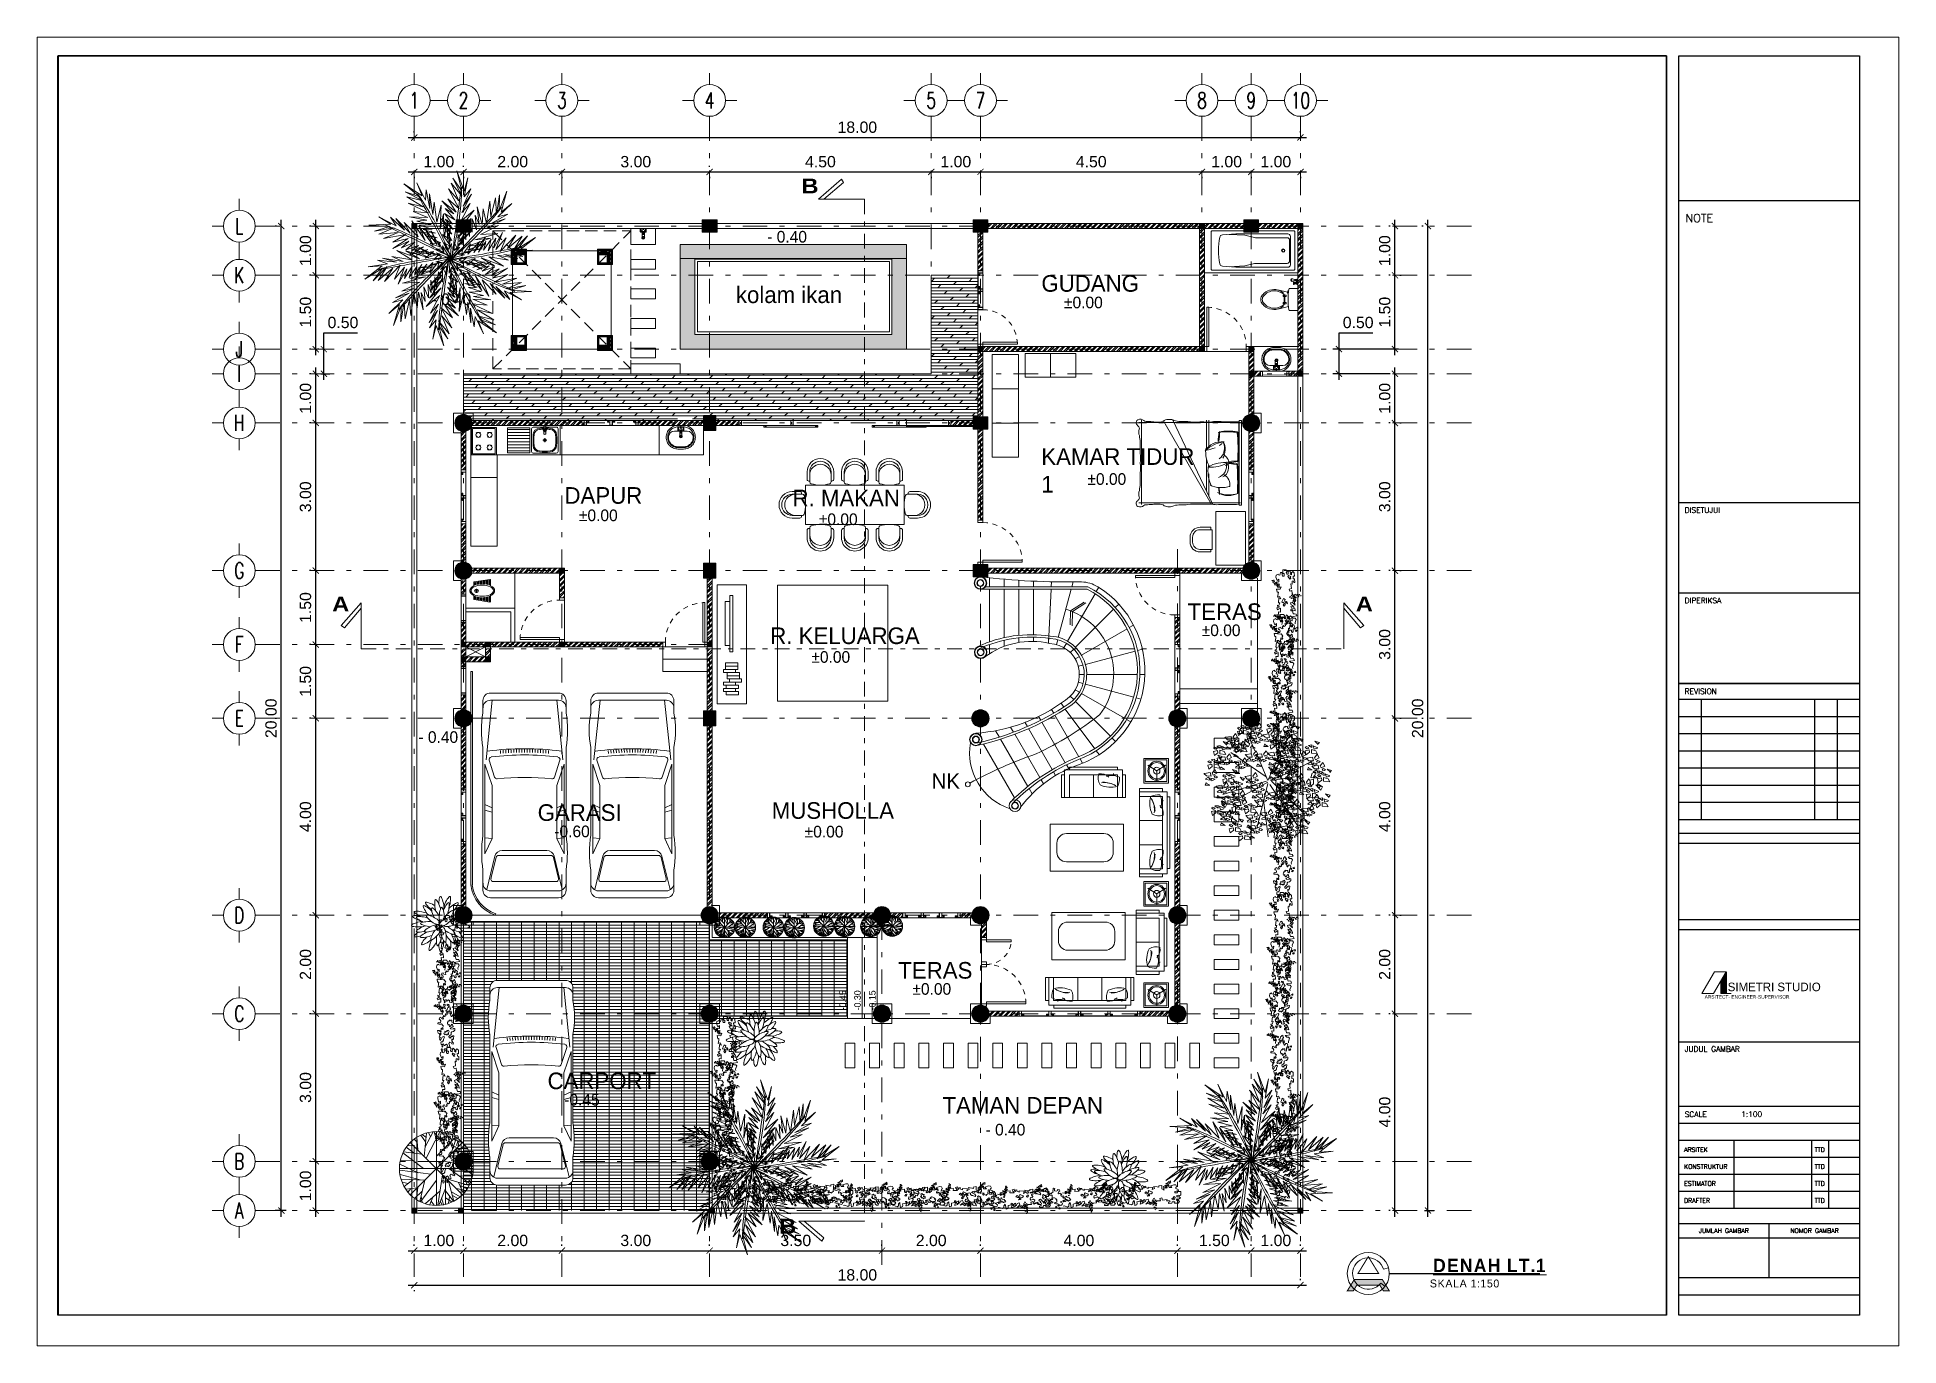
# Model space of a CAD drawing. Header units: millimetres. Extents: x -667 to -468, y -723 to -475.
# Drawn here: x -666.81 to -629, y -528.43 to -501.85 of the extents above; entities that cross this region are included whole.
import ezdxf
from ezdxf.enums import TextEntityAlignment as Align

# ---------------------------------------------------------------- set-up
doc = ezdxf.new("R2010")
doc.units = ezdxf.units.MM
for name, pattern in [('CENTER', [2, 1.25, -0.25, 0.25, -0.25]), ('DASHDOT', [1, 0.5, -0.25, 0, -0.25]), ('DASHED2', [0.375, 0.25, -0.125]), ('HIDDEN', [0.375, 0.25, -0.125])]:
    doc.linetypes.add(name, pattern=pattern)
doc.layers.get('0').update_dxf_attribs({"lineweight": 9})
doc.layers.get('Defpoints').update_dxf_attribs({"lineweight": 0})
for name, color, linetype, lineweight in [('BLOCK', 231, 'Continuous', 5), ('COLUMN', 11, 'Continuous', 9), ('dinding', 36, 'Continuous', 9), ('DOOR', 6, 'Continuous', 5), ('FIX', 12, 'Continuous', 9), ('Furniture', 172, 'Continuous', 0), ('GARIS ATAP', 24, 'HIDDEN', 0), ('GRID', 250, 'CENTER', 0), ('HATCH 2', 250, 'Continuous', 5), ('HIDDEN', 9, 'HIDDEN', 5), ('NOT-AS1', 2, 'Continuous', 5), ('NOT-AS2', 5, 'Continuous', 5), ('NOTASI', 250, 'Continuous', 5), ('pintu', 6, 'Continuous', 5), ('TEXT', 26, 'Continuous', 5), ('TEXT1', 5, 'Continuous', 5), ('WALL', 1, 'Continuous', 9)]:
    doc.layers.add(name, color=color, linetype=linetype, lineweight=lineweight)
doc.layers.add('KOP', color=1, linetype='Continuous')
doc.layers.add('LANDSCAPE', color=7, linetype='Continuous', lineweight=9, true_color=0x002409)
doc.styles.add('ROMANS', font='romans.shx')
doc.styles.add('ROMS', font='romans.shx', dxfattribs={"width": 0.9, "height": 16})
doc.styles.get("Standard").update_dxf_attribs({"font": 'arial.ttf'})
doc.styles.add('SUBTITLE-200', font='ROMAND.shx', dxfattribs={"width": 0.7, "height": 600})
doc.dimstyles.new('Copy of 1-100', dxfattribs={"dimtxt": 0.23, "dimasz": 0.125, "dimexe": 0.125, "dimexo": 0.1, "dimgap": 0.09, "dimtad": 1, "dimtoh": 1, "dimzin": 0, "dimdsep": 46, "dimtxsty": 'Standard', "dimblk": 'ARCHTICK', "dimcen": 0.09, "dimdle": 0.125, "dimclrt": 2, "dimadec": 0, "dimazin": 0, "dimtfac": 1, "dimtofl": 0, "dimtmove": 0, "dimatfit": 3, "dimldrblk": 'ARCHTICK', "dimfxl": 1, "dimtolj": 1, "dimtzin": 0, "dimarcsym": 0})

msp = doc.modelspace()

# ---------------------------------------------------------------- texts
at = {"color": 1, "ltscale": 0.6, "char_height": 0.3, "width": 0.88165}
for s, insert, attachment_point in [('{\\fArial Black|b0|i0|c0|p34;B}', (-651.283, -504.724), 1), ('{\\fArial Black|b0|i0|c0|p34;A}', (-660.468, -513.216), 3), ('{\\fArial Black|b0|i0|c0|p34;A}', (-640.024, -513.216), 1), ('{\\fArial Black|b0|i0|c0|p34;B}', (-651.736, -525.854), 1)]:
    msp.add_mtext(s, dxfattribs=dict(at, insert=insert, attachment_point=attachment_point))
at = {"attachment_point": 5}
for s, insert, char_height, width in [('{\\f@Dotum|b1|i0|c0|p34;\\T1.1;\\LDENAH LT.1}', (-637.301, -526.803), 0.27198, 3.63908), ('{\\fAvantGarde Md BT|b0|i0|c0|p34;\\T1.1;SKALA 1:150}', (-637.809, -527.17), 0.16093, 2.66492)]:
    msp.add_mtext(s, dxfattribs=dict(at, insert=insert, char_height=char_height, width=width))
at = {"layer": 'TEXT', "lineweight": 9, "attachment_point": 5}
for s, insert, char_height in [('{\\fIrisUPC|b0|i0|c0|p34;- 0.40}', (-651.575, -505.907), 0.23614), ('{\\fIrisUPC|b0|i0|c0|p34;- 0.40}', (-658.39, -507.177), 0.23614), ('{\\fIrisUPC|b0|i0|c0|p34;%%P0.00}', (-645.557, -507.242), 0.23614), ('{\\fIrisUPC|b0|i0|c0|p34;%%P0.00}', (-645.081, -510.829), 0.23614), ('{\\fIrisUPC|b0|i0|c0|p34;%%P0.00}', (-655.409, -511.566), 0.23614), ('{\\fIrisUPC|b0|i0|c0|p34;%%P0.00}', (-650.536, -511.645), 0.23614), ('{\\fIrisUPC|b0|i0|c0|p34;%%P0.00}', (-642.76, -513.901), 0.23614), ('{\\fIrisUPC|b0|i0|c0|p34;%%P0.00}', (-650.688, -514.443), 0.23614), ('{\\fIrisUPC|b0|i0|c0|p34;- 0.40}', (-658.66, -516.071), 0.23614), ('{\\fAvantGarde Bk BT|b0|i0|c0|p34;NK}', (-648.352, -516.963), 0.30917), ('{\\fIrisUPC|b0|i0|c0|p34;-0.60}', (-655.943, -517.987), 0.23614), ('{\\fIrisUPC|b0|i0|c0|p34;%%P0.00}', (-650.824, -517.992), 0.23614), ('{\\fIrisUPC|b0|i0|c0|p34;%%P0.00}', (-648.636, -521.187), 0.23614), ('{\\fIrisUPC|b0|i0|c0|p34;-0.45}', (-655.742, -523.437), 0.23614), ('{\\fIrisUPC|b0|i0|c0|p34;- 0.40}', (-647.14, -524.046), 0.23614)]:
    msp.add_mtext(s, dxfattribs=dict(at, insert=insert, char_height=char_height))
at = {"layer": 'TEXT', "char_height": 0.3375, "attachment_point": 1}
for s, insert, width in [('{\\fAvantGarde Bk BT|b0|i0|c0|p34;kolam ikan}', (-652.615, -506.915), 4.02813), ('{\\fAvantGarde Bk BT|b0|i0|c0|p34;GUDANG}', (-646.409, -506.685), 3.16548), ('{\\fAvantGarde Bk BT|b0|i0|c0|p34;KAMAR TIDUR 1}', (-646.412, -510.202), 3.16548), ('{\\fAvantGarde Bk BT|b0|i0|c0|p34;DAPUR}', (-656.096, -510.992), 1.48096), ('{\\fAvantGarde Bk BT|b0|i0|c0|p34;R. MAKAN}', (-651.465, -511.044), 3.16548), ('{\\fAvantGarde Bk BT|b0|i0|c0|p34;TERAS}', (-643.439, -513.353), 1.34779), ('{\\fAvantGarde Bk BT|b0|i0|c0|p34;R. KELUARGA}', (-651.917, -513.842), 3.16548), ('{\\fAvantGarde Bk BT|b0|i0|c0|p34;GARASI}', (-656.641, -517.434), 3.16548), ('{\\fAvantGarde Bk BT|b0|i0|c0|p34;MUSHOLLA}', (-651.886, -517.392), 3.16548), ('{\\fAvantGarde Bk BT|b0|i0|c0|p34;TERAS}', (-649.316, -520.639), 1.34779), ('{\\fAvantGarde Bk BT|b0|i0|c0|p34;CARPORT}', (-656.44, -522.884), 3.16548), ('{\\fAvantGarde Bk BT|b0|i0|c0|p34;TAMAN DEPAN}', (-648.418, -523.381), 4.02813)]:
    msp.add_mtext(s, dxfattribs=dict(at, insert=insert, width=width))
at = {"layer": 'TEXT', "lineweight": 9, "char_height": 0.13307, "attachment_point": 5, "rotation": 90}
for s, insert in [('{\\fIrisUPC|b0|i0|c0|p34;-0.45}', (-650.444, -521.417)), ('{\\fIrisUPC|b0|i0|c0|p34;-0.30}', (-650.144, -521.417)), ('{\\fIrisUPC|b0|i0|c0|p34;-0.15}', (-649.844, -521.417))]:
    msp.add_mtext(s, dxfattribs=dict(at, insert=insert))

# ---------------------------------------------------------------- blocks, each defined once
blk = doc.blocks.new('EW2433')
at = {"layer": 'NOTASI', "ltscale": 0.6, "true_color": 0x7f0606}
blk.add_hatch(color=16, dxfattribs=at).paths.add_polyline_path([(501.093, -205.874), (501.035, -205.974), (501.035, -206.109), (501.093, -206.109)])
at = {"ltscale": 0.6}
for p, q in [((500.967, -205.874), (500.83, -206.109)), ((501.093, -205.874), (500.956, -206.109)), ((500.967, -205.874), (501.093, -205.874)), ((501.035, -205.974), (501.035, -206.109)), ((500.83, -206.109), (500.956, -206.109)), ((501.035, -206.109), (501.148, -206.109)), ((501.064, -206.109), (501.093, -206.109))]:
    blk.add_line(p, q, dxfattribs=at)
at = {"lineweight": 30, "ltscale": 0.6}
blk.add_line((501.093, -205.874), (501.093, -206.109), dxfattribs=at)
at = {"layer": 'Defpoints'}
for p, q in [((482.796, -195.749), (482.796, -209.927)), ((502.962, -195.749), (482.796, -195.749)), ((502.962, -209.927), (502.962, -195.749)), ((482.796, -209.927), (502.962, -209.927))]:
    blk.add_line(p, q, dxfattribs=at)
at = {"layer": 'KOP', "color": 11, "ltscale": 0.1}
for p, q in [((483.021, -209.596), (483.021, -195.95)), ((483.021, -195.95), (500.447, -195.95)), ((483.024, -195.952), (483.024, -209.593)), ((500.444, -195.952), (483.024, -195.952)), ((500.444, -209.593), (500.444, -195.952)), ((500.447, -195.95), (500.447, -209.596)), ((500.447, -209.596), (483.021, -209.596)), ((483.024, -209.593), (500.444, -209.593))]:
    blk.add_line(p, q, dxfattribs=at)
at = {"layer": 'KOP', "ltscale": 0.1}
blk.add_line((500.579, -195.95), (502.538, -195.95), dxfattribs=at)
at = {"layer": 'KOP', "linetype": 'Continuous'}
for p, q in [((500.579, -209.596), (500.579, -195.95)), ((500.579, -195.95), (502.538, -195.95)), ((502.538, -195.95), (502.538, -209.596)), ((500.579, -205.311), (500.579, -204.481)), ((500.579, -204.481), (502.538, -204.481)), ((502.538, -204.481), (502.538, -205.311)), ((502.538, -205.311), (500.579, -205.311)), ((500.579, -209.191), (500.579, -208.602)), ((500.579, -208.602), (502.538, -208.602)), ((502.538, -208.602), (502.538, -209.191)), ((502.538, -209.191), (500.579, -209.191)), ((500.579, -209.596), (500.579, -209.374)), ((500.579, -209.374), (502.538, -209.374)), ((502.538, -209.374), (502.538, -209.596)), ((502.538, -209.596), (500.579, -209.596)), ((502.538, -209.596), (500.579, -209.596))]:
    blk.add_line(p, q, dxfattribs=at)
at = {"layer": 'KOP', "color": 1, "ltscale": 0.1}
for p, q in [((502.538, -197.521), (500.579, -197.521)), ((502.538, -200.793), (500.579, -200.793)), ((502.538, -201.772), (500.579, -201.772)), ((502.538, -202.751), (500.579, -202.751)), ((502.538, -205.419), (500.579, -205.419)), ((502.538, -206.636), (500.579, -206.636)), ((502.538, -207.335), (500.579, -207.335))]:
    blk.add_line(p, q, dxfattribs=at)
at = {"layer": 'KOP', "color": 1, "linetype": 'Continuous', "ltscale": 0.01}
blk.add_line((500.579, -202.751), (502.538, -202.751), dxfattribs=at)
at = {"layer": 'KOP', "color": 4, "ltscale": 0.1}
for p, q in [((502.538, -202.925), (500.579, -202.925)), ((500.824, -204.228), (500.824, -202.925)), ((502.048, -202.925), (502.048, -204.228)), ((502.293, -202.925), (502.293, -204.228)), ((502.538, -203.111), (500.579, -203.111)), ((502.538, -203.297), (500.579, -203.297)), ((502.538, -203.483), (500.579, -203.483)), ((502.538, -203.67), (500.579, -203.67)), ((502.538, -203.856), (500.579, -203.856)), ((502.538, -204.042), (500.579, -204.042)), ((502.538, -204.228), (500.579, -204.228))]:
    blk.add_line(p, q, dxfattribs=at)
at = {"layer": 'KOP', "linetype": 'Continuous', "ltscale": 0.01}
blk.add_line((500.579, -204.373), (502.538, -204.373), dxfattribs=at)
at = {"layer": 'KOP', "color": 1, "linetype": 'Continuous'}
blk.add_line((502.538, -207.519), (500.579, -207.519), dxfattribs=at)
at = {"layer": 'KOP', "color": 3, "ltscale": 0.1}
for p, q in [((502.538, -207.703), (500.579, -207.703)), ((502.538, -207.887), (500.579, -207.887)), ((501.18, -208.438), (501.18, -207.703)), ((502.021, -208.438), (502.021, -207.703)), ((502.204, -208.438), (502.204, -207.703)), ((502.538, -208.07), (500.579, -208.07)), ((502.538, -208.254), (500.579, -208.254)), ((502.538, -208.438), (500.579, -208.438)), ((502.538, -208.438), (500.579, -208.438)), ((501.558, -209.191), (501.558, -208.602)), ((502.538, -208.761), (500.579, -208.761))]:
    blk.add_line(p, q, dxfattribs=at)
at = {"ltscale": 0.6, "attachment_point": 1}
for s, width, insert, char_height in [('{\\fDroid|b0|i0|c0|p34;SIMETRI STUDIO}', 1.64667, (501.109, -205.992), 0.09291), ('{\\fBankGothic Lt BT|b0|i0|c0|p34;ARSITECT- ENGINEER-SUPERVISOR}', 2.64756, (500.859, -206.128), 0.03767)]:
    blk.add_mtext_dynamic_manual_height_columns(s, width=width, gutter_width=1, heights=[0], dxfattribs=dict(at, insert=insert, char_height=char_height))
at = {"layer": 'KOP', "color": 1, "linetype": 'Continuous', "width": 1}
for s, height, style, p in [('NOTE', 0.0882, 'ROMANS', (500.652, -197.753)), ('DISETUJUI', 0.0588, 'ROMS', (500.643, -200.902)), ('DIPERIKSA', 0.0588, 'ROMS', (500.643, -201.881)), ('REVISION', 0.0588, 'ROMS', (500.643, -202.866)), ('JUDUL GAMBAR', 0.05879, 'ROMS', (500.643, -206.741)), ('SCALE', 0.0588, 'ROMS', (500.643, -207.448)), ('1:100', 0.0588, 'ROMS', (501.255, -207.447)), ('ARSITEK', 0.049, 'ROMS', (500.636, -207.827)), ('TTD', 0.049, 'ROMS', (502.05, -207.827)), ('KONSTRUKTUR', 0.04899, 'ROMS', (500.636, -208.01)), ('TTD', 0.049, 'ROMS', (502.05, -208.01)), ('ESTIMATOR', 0.049, 'ROMS', (500.636, -208.194)), ('TTD', 0.049, 'ROMS', (502.05, -208.194)), ('DRAFTER', 0.049, 'ROMS', (500.636, -208.378)), ('TTD', 0.049, 'ROMS', (502.05, -208.378))]:
    blk.add_text(s, height=height, dxfattribs=dict(at, style=style)).set_placement(p)
at = {"layer": 'KOP', "color": 1, "linetype": 'Continuous', "style": 'ROMANS', "width": 1}
for s, p in [('JUMLAH GAMBAR', (501.067, -208.68)), ('NOMOR GAMBAR', (502.049, -208.68))]:
    blk.add_text(s, height=0.04899, dxfattribs=at).set_placement(p, align=Align.MIDDLE)
blk = doc.blocks.new('ffd')
at = {"layer": 'COLUMN'}
h = blk.add_hatch(color=256, dxfattribs=at)
h.paths.add_polyline_path([(-860.585, -269.041), (-860.385, -269.041), (-860.385, -268.841), (-860.585, -268.841)])
h.paths.add_polyline_path([(-860.568, -268.857), (-860.402, -268.857), (-860.402, -269.024), (-860.568, -269.024)], flags=16)
h = blk.add_hatch(color=256, dxfattribs=at)
h.paths.add_polyline_path([(-858.718, -268.841), (-858.918, -268.841), (-858.918, -269.041), (-858.718, -269.041)])
h.paths.add_polyline_path([(-858.735, -269.024), (-858.902, -269.024), (-858.902, -268.857), (-858.735, -268.857)], flags=16)
h = blk.add_hatch(color=256, dxfattribs=at)
h.paths.add_polyline_path([(-860.585, -270.707), (-860.385, -270.707), (-860.385, -270.507), (-860.585, -270.507)])
h.paths.add_polyline_path([(-860.568, -270.524), (-860.402, -270.524), (-860.402, -270.691), (-860.568, -270.691)], flags=16)
h = blk.add_hatch(color=256, dxfattribs=at)
h.paths.add_polyline_path([(-858.718, -270.507), (-858.918, -270.507), (-858.918, -270.707), (-858.718, -270.707)])
h.paths.add_polyline_path([(-858.735, -270.691), (-858.902, -270.691), (-858.902, -270.524), (-858.735, -270.524)], flags=16)
at = {"layer": 'HATCH 2'}
h = blk.add_hatch(dxfattribs=at)
h.set_pattern_fill('CUTSTONE', color=256, scale=0.166667, angle=-90, style=0, pattern_type=2)
h.set_pattern_definition([(270, (-875.11177, -341.37514), (0.16666667, -3e-17), [0.125, -0.04166667]), (270, (-875.10344, -341.37514), (0.16666667, -3e-17), [-0.05, 0.05, -0.025, 0.04166667]), (270, (-875.0951, -341.37514), (0.16666667, -3e-17), [-0.075, 0.09166667]), (270, (-875.08677, -341.37514), (0.16666667, -3e-17), [0.075, -0.09166667]), (270, (-875.07844, -341.37514), (0.16666667, -3e-17), [-0.03333333, 0.13333333]), (270, (-875.0701, -341.37514), (0.16666667, -3e-17), [0.05833333, -0.04166667, 0.05, -0.01666667]), (270, (-875.06177, -341.43348), (0.16666667, -3e-17), [0.13333333, -0.03333333]), (270, (-875.05344, -341.36681), (0.16666667, -3e-17), [0.09166667, -0.075]), (270, (-875.0451, -341.34181), (0.16666667, -3e-17), [0.075, -0.09166667]), (270, (-875.03677, -341.37514), (0.16666667, -3e-17), [0.13333333, -0.03333333]), (270, (-875.02844, -341.37514), (0.16666667, -3e-17), [-0.06666667, 0.04166667, -0.025, 0.03333333]), (270, (-875.0201, -341.45848), (0.16666667, -3e-17), [0.1, -0.06666667]), (270, (-875.01177, -341.39181), (0.16666667, -3e-17), [0.06666667, -0.03333333, 0.025, -0.04166667]), (270, (-875.00344, -341.42514), (0.16666667, -3e-17), [0.06666667, -0.025, 0.04166667, -0.03333333]), (270, (-874.9951, -341.49181), (0.16666667, -3e-17), [0.1, -0.06666667]), (270, (-874.98677, -341.42514), (0.16666667, -3e-17), [0.06666667, -0.1]), (270, (-874.97844, -341.45848), (0.16666667, -3e-17), [0.075, -0.09166667]), (270, (-874.9701, -341.45848), (0.16666667, -3e-17), [-0.05, 0.11666667]), (270, (-874.96177, -341.40848), (0.16666667, -3e-17), [0.05, -0.11666667]), (270, (-874.95344, -341.45848), (0.16666667, -3e-17), [0.11666667, -0.05]), (360, (-875.0451, -341.37514), (4e-17, 0.16666667), [0.025, -0.06666667, 0.05833333, -0.01666667]), (360, (-875.03677, -341.39181), (4e-17, 0.16666667), [0.04166667, -0.025, 0.01666667, -0.08333333]), (360, (-875.0701, -341.40014), (4e-17, 0.16666667), [0.01666667, -0.15]), (360, (-875.08677, -341.40848), (4e-17, 0.16666667), [0.01666667, -0.1, 0.025, -0.025]), (360, (-875.05344, -341.41681), (4e-17, 0.16666667), [0.01666667, -0.15]), (360, (-875.11177, -341.42514), (4e-17, 0.16666667), [0.025, -0.075, 0.04166667, -0.025]), (360, (-875.07844, -341.43348), (4e-17, 0.16666667), [0.025, -0.14166667]), (360, (-875.03677, -341.44181), (4e-17, 0.16666667), [0.025, -0.00833333, 0.01666667, -0.11666667]), (360, (-875.10344, -341.45014), (4e-17, 0.16666667), [0.025, -0.14166667]), (360, (-875.06177, -341.45848), (4e-17, 0.16666667), [0.025, -0.00833333, 0.025, -0.01666667, 0.04166667, -0.05]), (360, (-875.06177, -341.47514), (4e-17, 0.16666667), [-0.11666667, 0.01666667, -0.01666667, 0.01666667]), (360, (-875.03677, -341.48348), (4e-17, 0.16666667), [0.01666667, -0.15]), (360, (-875.0951, -341.49181), (4e-17, 0.16666667), [0.01666667, -0.05833333, 0.04166667, -0.05]), (360, (-875.0701, -341.50014), (4e-17, 0.16666667), [0.00833333, -0.10833333, 0.025, -0.025]), (360, (-875.06177, -341.50848), (4e-17, 0.16666667), [0.04166667, -0.04166667, 0.025, -0.05833333]), (360, (-875.0201, -341.51681), (4e-17, 0.16666667), [0.025, -0.04166667, 0.01666667, -0.08333333]), (360, (-875.07844, -341.52514), (4e-17, 0.16666667), [0.01666667, -0.15]), (360, (-875.06177, -341.53348), (4e-17, 0.16666667), [0.01666667, -0.05, 0.025, -0.075])])
h.paths.add_polyline_path([(-860.679, -269.052), (-860.596, -269.052), (-860.596, -268.83), (-860.679, -268.746)])
h = blk.add_hatch(dxfattribs=at)
h.set_pattern_fill('CUTSTONE', color=256, scale=0.166667, style=0, pattern_type=2)
h.set_pattern_definition([(360, (-875.11177, -341.37514), (4e-17, 0.16666667), [0.125, -0.04166667]), (360, (-875.11177, -341.36681), (4e-17, 0.16666667), [-0.05, 0.05, -0.025, 0.04166667]), (360, (-875.11177, -341.35848), (4e-17, 0.16666667), [-0.075, 0.09166667]), (360, (-875.11177, -341.35014), (4e-17, 0.16666667), [0.075, -0.09166667]), (360, (-875.11177, -341.34181), (4e-17, 0.16666667), [-0.03333333, 0.13333333]), (360, (-875.11177, -341.33348), (4e-17, 0.16666667), [0.05833333, -0.04166667, 0.05, -0.01666667]), (360, (-875.05344, -341.32514), (4e-17, 0.16666667), [0.13333333, -0.03333333]), (360, (-875.1201, -341.31681), (4e-17, 0.16666667), [0.09166667, -0.075]), (360, (-875.1451, -341.30848), (4e-17, 0.16666667), [0.075, -0.09166667]), (360, (-875.11177, -341.30014), (4e-17, 0.16666667), [0.13333333, -0.03333333]), (360, (-875.11177, -341.29181), (4e-17, 0.16666667), [-0.06666667, 0.04166667, -0.025, 0.03333333]), (360, (-875.02844, -341.28348), (4e-17, 0.16666667), [0.1, -0.06666667]), (360, (-875.0951, -341.27514), (4e-17, 0.16666667), [0.06666667, -0.03333333, 0.025, -0.04166667]), (360, (-875.06177, -341.26681), (4e-17, 0.16666667), [0.06666667, -0.025, 0.04166667, -0.03333333]), (360, (-874.9951, -341.25848), (4e-17, 0.16666667), [0.1, -0.06666667]), (360, (-875.06177, -341.25014), (4e-17, 0.16666667), [0.06666667, -0.1]), (360, (-875.02844, -341.24181), (4e-17, 0.16666667), [0.075, -0.09166667]), (360, (-875.02844, -341.23348), (4e-17, 0.16666667), [-0.05, 0.11666667]), (360, (-875.07844, -341.22514), (4e-17, 0.16666667), [0.05, -0.11666667]), (360, (-875.02844, -341.21681), (4e-17, 0.16666667), [0.11666667, -0.05]), (90, (-875.11177, -341.30848), (-0.16666667, 5e-17), [0.025, -0.06666667, 0.05833333, -0.01666667]), (90, (-875.0951, -341.30014), (-0.16666667, 5e-17), [0.04166667, -0.025, 0.01666667, -0.08333333]), (90, (-875.08677, -341.33348), (-0.16666667, 5e-17), [0.01666667, -0.15]), (90, (-875.07844, -341.35014), (-0.16666667, 5e-17), [0.01666667, -0.1, 0.025, -0.025]), (90, (-875.0701, -341.31681), (-0.16666667, 5e-17), [0.01666667, -0.15]), (90, (-875.06177, -341.37514), (-0.16666667, 5e-17), [0.025, -0.075, 0.04166667, -0.025]), (90, (-875.05344, -341.34181), (-0.16666667, 5e-17), [0.025, -0.14166667]), (90, (-875.0451, -341.30014), (-0.16666667, 5e-17), [0.025, -0.00833333, 0.01666667, -0.11666667]), (90, (-875.03677, -341.36681), (-0.16666667, 5e-17), [0.025, -0.14166667]), (90, (-875.02844, -341.32514), (-0.16666667, 5e-17), [0.025, -0.00833333, 0.025, -0.01666667, 0.04166667, -0.05]), (90, (-875.01177, -341.32514), (-0.16666667, 5e-17), [-0.11666667, 0.01666667, -0.01666667, 0.01666667]), (90, (-875.00344, -341.30014), (-0.16666667, 5e-17), [0.01666667, -0.15]), (90, (-874.9951, -341.35848), (-0.16666667, 5e-17), [0.01666667, -0.05833333, 0.04166667, -0.05]), (90, (-874.98677, -341.33348), (-0.16666667, 5e-17), [0.00833333, -0.10833333, 0.025, -0.025]), (90, (-874.97844, -341.32514), (-0.16666667, 5e-17), [0.04166667, -0.04166667, 0.025, -0.05833333]), (90, (-874.9701, -341.28348), (-0.16666667, 5e-17), [0.025, -0.04166667, 0.01666667, -0.08333333]), (90, (-874.96177, -341.34181), (-0.16666667, 5e-17), [0.01666667, -0.15]), (90, (-874.95344, -341.32514), (-0.16666667, 5e-17), [0.01666667, -0.05, 0.025, -0.075])])
h.paths.add_polyline_path([(-860.679, -268.746), (-860.596, -268.83), (-860.374, -268.83), (-860.374, -268.746)])
h = blk.add_hatch(dxfattribs=at)
h.set_pattern_fill('CUTSTONE', color=256, scale=0.166667, style=0, pattern_type=2)
h.set_pattern_definition([(180, (-844.19144, -341.37514), (-4e-17, 0.16666667), [0.125, -0.04166667]), (180, (-844.19144, -341.36681), (-4e-17, 0.16666667), [-0.05, 0.05, -0.025, 0.04166667]), (180, (-844.19144, -341.35848), (-4e-17, 0.16666667), [-0.075, 0.09166667]), (180, (-844.19144, -341.35014), (-4e-17, 0.16666667), [0.075, -0.09166667]), (180, (-844.19144, -341.34181), (-4e-17, 0.16666667), [-0.03333333, 0.13333333]), (180, (-844.19144, -341.33348), (-4e-17, 0.16666667), [0.05833333, -0.04166667, 0.05, -0.01666667]), (180, (-844.24977, -341.32514), (-4e-17, 0.16666667), [0.13333333, -0.03333333]), (180, (-844.1831, -341.31681), (-4e-17, 0.16666667), [0.09166667, -0.075]), (180, (-844.1581, -341.30848), (-4e-17, 0.16666667), [0.075, -0.09166667]), (180, (-844.19144, -341.30014), (-4e-17, 0.16666667), [0.13333333, -0.03333333]), (180, (-844.19144, -341.29181), (-4e-17, 0.16666667), [-0.06666667, 0.04166667, -0.025, 0.03333333]), (180, (-844.27477, -341.28348), (-4e-17, 0.16666667), [0.1, -0.06666667]), (180, (-844.2081, -341.27514), (-4e-17, 0.16666667), [0.06666667, -0.03333333, 0.025, -0.04166667]), (180, (-844.24144, -341.26681), (-4e-17, 0.16666667), [0.06666667, -0.025, 0.04166667, -0.03333333]), (180, (-844.3081, -341.25848), (-4e-17, 0.16666667), [0.1, -0.06666667]), (180, (-844.24144, -341.25014), (-4e-17, 0.16666667), [0.06666667, -0.1]), (180, (-844.27477, -341.24181), (-4e-17, 0.16666667), [0.075, -0.09166667]), (180, (-844.27477, -341.23348), (-4e-17, 0.16666667), [-0.05, 0.11666667]), (180, (-844.22477, -341.22514), (-4e-17, 0.16666667), [0.05, -0.11666667]), (180, (-844.27477, -341.21681), (-4e-17, 0.16666667), [0.11666667, -0.05]), (90, (-844.19144, -341.30848), (0.16666667, 5e-17), [0.025, -0.06666667, 0.05833333, -0.01666667]), (90, (-844.2081, -341.30014), (0.16666667, 5e-17), [0.04166667, -0.025, 0.01666667, -0.08333333]), (90, (-844.21644, -341.33348), (0.16666667, 5e-17), [0.01666667, -0.15]), (90, (-844.22477, -341.35014), (0.16666667, 5e-17), [0.01666667, -0.1, 0.025, -0.025]), (90, (-844.2331, -341.31681), (0.16666667, 5e-17), [0.01666667, -0.15]), (90, (-844.24144, -341.37514), (0.16666667, 5e-17), [0.025, -0.075, 0.04166667, -0.025]), (90, (-844.24977, -341.34181), (0.16666667, 5e-17), [0.025, -0.14166667]), (90, (-844.2581, -341.30014), (0.16666667, 5e-17), [0.025, -0.00833333, 0.01666667, -0.11666667]), (90, (-844.26644, -341.36681), (0.16666667, 5e-17), [0.025, -0.14166667]), (90, (-844.27477, -341.32514), (0.16666667, 5e-17), [0.025, -0.00833333, 0.025, -0.01666667, 0.04166667, -0.05]), (90, (-844.29144, -341.32514), (0.16666667, 5e-17), [-0.11666667, 0.01666667, -0.01666667, 0.01666667]), (90, (-844.29977, -341.30014), (0.16666667, 5e-17), [0.01666667, -0.15]), (90, (-844.3081, -341.35848), (0.16666667, 5e-17), [0.01666667, -0.05833333, 0.04166667, -0.05]), (90, (-844.31644, -341.33348), (0.16666667, 5e-17), [0.00833333, -0.10833333, 0.025, -0.025]), (90, (-844.32477, -341.32514), (0.16666667, 5e-17), [0.04166667, -0.04166667, 0.025, -0.05833333]), (90, (-844.3331, -341.28348), (0.16666667, 5e-17), [0.025, -0.04166667, 0.01666667, -0.08333333]), (90, (-844.34144, -341.34181), (0.16666667, 5e-17), [0.01666667, -0.15]), (90, (-844.34977, -341.32514), (0.16666667, 5e-17), [0.01666667, -0.05, 0.025, -0.075])])
h.paths.add_polyline_path([(-858.929, -268.746), (-858.929, -268.83), (-858.707, -268.83), (-858.624, -268.746)])
h = blk.add_hatch(dxfattribs=at)
h.set_pattern_fill('CUTSTONE', color=256, scale=0.166667, style=0, pattern_type=2)
h.set_pattern_definition([(270, (-844.19144, -341.37514), (-0.16666667, -3e-17), [0.125, -0.04166667]), (270, (-844.19977, -341.37514), (-0.16666667, -3e-17), [-0.05, 0.05, -0.025, 0.04166667]), (270, (-844.2081, -341.37514), (-0.16666667, -3e-17), [-0.075, 0.09166667]), (270, (-844.21644, -341.37514), (-0.16666667, -3e-17), [0.075, -0.09166667]), (270, (-844.22477, -341.37514), (-0.16666667, -3e-17), [-0.03333333, 0.13333333]), (270, (-844.2331, -341.37514), (-0.16666667, -3e-17), [0.05833333, -0.04166667, 0.05, -0.01666667]), (270, (-844.24144, -341.43348), (-0.16666667, -3e-17), [0.13333333, -0.03333333]), (270, (-844.24977, -341.36681), (-0.16666667, -3e-17), [0.09166667, -0.075]), (270, (-844.2581, -341.34181), (-0.16666667, -3e-17), [0.075, -0.09166667]), (270, (-844.26644, -341.37514), (-0.16666667, -3e-17), [0.13333333, -0.03333333]), (270, (-844.27477, -341.37514), (-0.16666667, -3e-17), [-0.06666667, 0.04166667, -0.025, 0.03333333]), (270, (-844.2831, -341.45848), (-0.16666667, -3e-17), [0.1, -0.06666667]), (270, (-844.29144, -341.39181), (-0.16666667, -3e-17), [0.06666667, -0.03333333, 0.025, -0.04166667]), (270, (-844.29977, -341.42514), (-0.16666667, -3e-17), [0.06666667, -0.025, 0.04166667, -0.03333333]), (270, (-844.3081, -341.49181), (-0.16666667, -3e-17), [0.1, -0.06666667]), (270, (-844.31644, -341.42514), (-0.16666667, -3e-17), [0.06666667, -0.1]), (270, (-844.32477, -341.45848), (-0.16666667, -3e-17), [0.075, -0.09166667]), (270, (-844.3331, -341.45848), (-0.16666667, -3e-17), [-0.05, 0.11666667]), (270, (-844.34144, -341.40848), (-0.16666667, -3e-17), [0.05, -0.11666667]), (270, (-844.34977, -341.45848), (-0.16666667, -3e-17), [0.11666667, -0.05]), (180, (-844.2581, -341.37514), (-4e-17, 0.16666667), [0.025, -0.06666667, 0.05833333, -0.01666667]), (180, (-844.26644, -341.39181), (-4e-17, 0.16666667), [0.04166667, -0.025, 0.01666667, -0.08333333]), (180, (-844.2331, -341.40014), (-4e-17, 0.16666667), [0.01666667, -0.15]), (180, (-844.21644, -341.40848), (-4e-17, 0.16666667), [0.01666667, -0.1, 0.025, -0.025]), (180, (-844.24977, -341.41681), (-4e-17, 0.16666667), [0.01666667, -0.15]), (180, (-844.19144, -341.42514), (-4e-17, 0.16666667), [0.025, -0.075, 0.04166667, -0.025]), (180, (-844.22477, -341.43348), (-4e-17, 0.16666667), [0.025, -0.14166667]), (180, (-844.26644, -341.44181), (-4e-17, 0.16666667), [0.025, -0.00833333, 0.01666667, -0.11666667]), (180, (-844.19977, -341.45014), (-4e-17, 0.16666667), [0.025, -0.14166667]), (180, (-844.24144, -341.45848), (-4e-17, 0.16666667), [0.025, -0.00833333, 0.025, -0.01666667, 0.04166667, -0.05]), (180, (-844.24144, -341.47514), (-4e-17, 0.16666667), [-0.11666667, 0.01666667, -0.01666667, 0.01666667]), (180, (-844.26644, -341.48348), (-4e-17, 0.16666667), [0.01666667, -0.15]), (180, (-844.2081, -341.49181), (-4e-17, 0.16666667), [0.01666667, -0.05833333, 0.04166667, -0.05]), (180, (-844.2331, -341.50014), (-4e-17, 0.16666667), [0.00833333, -0.10833333, 0.025, -0.025]), (180, (-844.24144, -341.50848), (-4e-17, 0.16666667), [0.04166667, -0.04166667, 0.025, -0.05833333]), (180, (-844.2831, -341.51681), (-4e-17, 0.16666667), [0.025, -0.04166667, 0.01666667, -0.08333333]), (180, (-844.22477, -341.52514), (-4e-17, 0.16666667), [0.01666667, -0.15]), (180, (-844.24144, -341.53348), (-4e-17, 0.16666667), [0.01666667, -0.05, 0.025, -0.075])])
h.paths.add_polyline_path([(-858.624, -268.746), (-858.707, -268.83), (-858.707, -269.052), (-858.624, -269.052)])
h = blk.add_hatch(dxfattribs=at)
h.set_pattern_fill('CUTSTONE', color=256, scale=0.166667, style=0, pattern_type=2)
h.set_pattern_definition([(90, (-875.11177, -198.1731), (0.16666667, 3e-17), [0.125, -0.04166667]), (90, (-875.10344, -198.1731), (0.16666667, 3e-17), [-0.05, 0.05, -0.025, 0.04166667]), (90, (-875.0951, -198.1731), (0.16666667, 3e-17), [-0.075, 0.09166667]), (90, (-875.08677, -198.1731), (0.16666667, 3e-17), [0.075, -0.09166667]), (90, (-875.07844, -198.1731), (0.16666667, 3e-17), [-0.03333333, 0.13333333]), (90, (-875.0701, -198.1731), (0.16666667, 3e-17), [0.05833333, -0.04166667, 0.05, -0.01666667]), (90, (-875.06177, -198.11476), (0.16666667, 3e-17), [0.13333333, -0.03333333]), (90, (-875.05344, -198.18143), (0.16666667, 3e-17), [0.09166667, -0.075]), (90, (-875.0451, -198.20643), (0.16666667, 3e-17), [0.075, -0.09166667]), (90, (-875.03677, -198.1731), (0.16666667, 3e-17), [0.13333333, -0.03333333]), (90, (-875.02844, -198.1731), (0.16666667, 3e-17), [-0.06666667, 0.04166667, -0.025, 0.03333333]), (90, (-875.0201, -198.08976), (0.16666667, 3e-17), [0.1, -0.06666667]), (90, (-875.01177, -198.15643), (0.16666667, 3e-17), [0.06666667, -0.03333333, 0.025, -0.04166667]), (90, (-875.00344, -198.1231), (0.16666667, 3e-17), [0.06666667, -0.025, 0.04166667, -0.03333333]), (90, (-874.9951, -198.05643), (0.16666667, 3e-17), [0.1, -0.06666667]), (90, (-874.98677, -198.1231), (0.16666667, 3e-17), [0.06666667, -0.1]), (90, (-874.97844, -198.08976), (0.16666667, 3e-17), [0.075, -0.09166667]), (90, (-874.9701, -198.08976), (0.16666667, 3e-17), [-0.05, 0.11666667]), (90, (-874.96177, -198.13976), (0.16666667, 3e-17), [0.05, -0.11666667]), (90, (-874.95344, -198.08976), (0.16666667, 3e-17), [0.11666667, -0.05]), (1e-14, (-875.0451, -198.1731), (4e-17, -0.16666667), [0.025, -0.06666667, 0.05833333, -0.01666667]), (1e-14, (-875.03677, -198.15643), (4e-17, -0.16666667), [0.04166667, -0.025, 0.01666667, -0.08333333]), (1e-14, (-875.0701, -198.1481), (4e-17, -0.16666667), [0.01666667, -0.15]), (1e-14, (-875.08677, -198.13976), (4e-17, -0.16666667), [0.01666667, -0.1, 0.025, -0.025]), (1e-14, (-875.05344, -198.13143), (4e-17, -0.16666667), [0.01666667, -0.15]), (1e-14, (-875.11177, -198.1231), (4e-17, -0.16666667), [0.025, -0.075, 0.04166667, -0.025]), (1e-14, (-875.07844, -198.11476), (4e-17, -0.16666667), [0.025, -0.14166667]), (1e-14, (-875.03677, -198.10643), (4e-17, -0.16666667), [0.025, -0.00833333, 0.01666667, -0.11666667]), (1e-14, (-875.10344, -198.0981), (4e-17, -0.16666667), [0.025, -0.14166667]), (1e-14, (-875.06177, -198.08976), (4e-17, -0.16666667), [0.025, -0.00833333, 0.025, -0.01666667, 0.04166667, -0.05]), (1e-14, (-875.06177, -198.0731), (4e-17, -0.16666667), [-0.11666667, 0.01666667, -0.01666667, 0.01666667]), (1e-14, (-875.03677, -198.06476), (4e-17, -0.16666667), [0.01666667, -0.15]), (1e-14, (-875.0951, -198.05643), (4e-17, -0.16666667), [0.01666667, -0.05833333, 0.04166667, -0.05]), (1e-14, (-875.0701, -198.0481), (4e-17, -0.16666667), [0.00833333, -0.10833333, 0.025, -0.025]), (1e-14, (-875.06177, -198.03976), (4e-17, -0.16666667), [0.04166667, -0.04166667, 0.025, -0.05833333]), (1e-14, (-875.0201, -198.03143), (4e-17, -0.16666667), [0.025, -0.04166667, 0.01666667, -0.08333333]), (1e-14, (-875.07844, -198.0231), (4e-17, -0.16666667), [0.01666667, -0.15]), (1e-14, (-875.06177, -198.01476), (4e-17, -0.16666667), [0.01666667, -0.05, 0.025, -0.075])])
h.paths.add_polyline_path([(-860.679, -270.802), (-860.596, -270.719), (-860.596, -270.496), (-860.679, -270.496)])
h = blk.add_hatch(dxfattribs=at)
h.set_pattern_fill('CUTSTONE', color=256, scale=0.166667, style=0, pattern_type=2)
h.set_pattern_definition([(90, (-844.19144, -198.1731), (-0.16666667, 3e-17), [0.125, -0.04166667]), (90, (-844.19977, -198.1731), (-0.16666667, 3e-17), [-0.05, 0.05, -0.025, 0.04166667]), (90, (-844.2081, -198.1731), (-0.16666667, 3e-17), [-0.075, 0.09166667]), (90, (-844.21644, -198.1731), (-0.16666667, 3e-17), [0.075, -0.09166667]), (90, (-844.22477, -198.1731), (-0.16666667, 3e-17), [-0.03333333, 0.13333333]), (90, (-844.2331, -198.1731), (-0.16666667, 3e-17), [0.05833333, -0.04166667, 0.05, -0.01666667]), (90, (-844.24144, -198.11476), (-0.16666667, 3e-17), [0.13333333, -0.03333333]), (90, (-844.24977, -198.18143), (-0.16666667, 3e-17), [0.09166667, -0.075]), (90, (-844.2581, -198.20643), (-0.16666667, 3e-17), [0.075, -0.09166667]), (90, (-844.26644, -198.1731), (-0.16666667, 3e-17), [0.13333333, -0.03333333]), (90, (-844.27477, -198.1731), (-0.16666667, 3e-17), [-0.06666667, 0.04166667, -0.025, 0.03333333]), (90, (-844.2831, -198.08976), (-0.16666667, 3e-17), [0.1, -0.06666667]), (90, (-844.29144, -198.15643), (-0.16666667, 3e-17), [0.06666667, -0.03333333, 0.025, -0.04166667]), (90, (-844.29977, -198.1231), (-0.16666667, 3e-17), [0.06666667, -0.025, 0.04166667, -0.03333333]), (90, (-844.3081, -198.05643), (-0.16666667, 3e-17), [0.1, -0.06666667]), (90, (-844.31644, -198.1231), (-0.16666667, 3e-17), [0.06666667, -0.1]), (90, (-844.32477, -198.08976), (-0.16666667, 3e-17), [0.075, -0.09166667]), (90, (-844.3331, -198.08976), (-0.16666667, 3e-17), [-0.05, 0.11666667]), (90, (-844.34144, -198.13976), (-0.16666667, 3e-17), [0.05, -0.11666667]), (90, (-844.34977, -198.08976), (-0.16666667, 3e-17), [0.11666667, -0.05]), (180, (-844.2581, -198.1731), (-4e-17, -0.16666667), [0.025, -0.06666667, 0.05833333, -0.01666667]), (180, (-844.26644, -198.15643), (-4e-17, -0.16666667), [0.04166667, -0.025, 0.01666667, -0.08333333]), (180, (-844.2331, -198.1481), (-4e-17, -0.16666667), [0.01666667, -0.15]), (180, (-844.21644, -198.13976), (-4e-17, -0.16666667), [0.01666667, -0.1, 0.025, -0.025]), (180, (-844.24977, -198.13143), (-4e-17, -0.16666667), [0.01666667, -0.15]), (180, (-844.19144, -198.1231), (-4e-17, -0.16666667), [0.025, -0.075, 0.04166667, -0.025]), (180, (-844.22477, -198.11476), (-4e-17, -0.16666667), [0.025, -0.14166667]), (180, (-844.26644, -198.10643), (-4e-17, -0.16666667), [0.025, -0.00833333, 0.01666667, -0.11666667]), (180, (-844.19977, -198.0981), (-4e-17, -0.16666667), [0.025, -0.14166667]), (180, (-844.24144, -198.08976), (-4e-17, -0.16666667), [0.025, -0.00833333, 0.025, -0.01666667, 0.04166667, -0.05]), (180, (-844.24144, -198.0731), (-4e-17, -0.16666667), [-0.11666667, 0.01666667, -0.01666667, 0.01666667]), (180, (-844.26644, -198.06476), (-4e-17, -0.16666667), [0.01666667, -0.15]), (180, (-844.2081, -198.05643), (-4e-17, -0.16666667), [0.01666667, -0.05833333, 0.04166667, -0.05]), (180, (-844.2331, -198.0481), (-4e-17, -0.16666667), [0.00833333, -0.10833333, 0.025, -0.025]), (180, (-844.24144, -198.03976), (-4e-17, -0.16666667), [0.04166667, -0.04166667, 0.025, -0.05833333]), (180, (-844.2831, -198.03143), (-4e-17, -0.16666667), [0.025, -0.04166667, 0.01666667, -0.08333333]), (180, (-844.22477, -198.0231), (-4e-17, -0.16666667), [0.01666667, -0.15]), (180, (-844.24144, -198.01476), (-4e-17, -0.16666667), [0.01666667, -0.05, 0.025, -0.075])])
h.paths.add_polyline_path([(-858.624, -270.496), (-858.707, -270.496), (-858.707, -270.719), (-858.624, -270.802)])
h = blk.add_hatch(dxfattribs=at)
h.set_pattern_fill('CUTSTONE', color=256, scale=0.166667, style=0, pattern_type=2)
h.set_pattern_definition([(1e-14, (-875.11177, -198.1731), (4e-17, -0.16666667), [0.125, -0.04166667]), (1e-14, (-875.11177, -198.18143), (4e-17, -0.16666667), [-0.05, 0.05, -0.025, 0.04166667]), (1e-14, (-875.11177, -198.18976), (4e-17, -0.16666667), [-0.075, 0.09166667]), (1e-14, (-875.11177, -198.1981), (4e-17, -0.16666667), [0.075, -0.09166667]), (1e-14, (-875.11177, -198.20643), (4e-17, -0.16666667), [-0.03333333, 0.13333333]), (1e-14, (-875.11177, -198.21476), (4e-17, -0.16666667), [0.05833333, -0.04166667, 0.05, -0.01666667]), (1e-14, (-875.05344, -198.2231), (4e-17, -0.16666667), [0.13333333, -0.03333333]), (1e-14, (-875.1201, -198.23143), (4e-17, -0.16666667), [0.09166667, -0.075]), (1e-14, (-875.1451, -198.23976), (4e-17, -0.16666667), [0.075, -0.09166667]), (1e-14, (-875.11177, -198.2481), (4e-17, -0.16666667), [0.13333333, -0.03333333]), (1e-14, (-875.11177, -198.25643), (4e-17, -0.16666667), [-0.06666667, 0.04166667, -0.025, 0.03333333]), (1e-14, (-875.02844, -198.26476), (4e-17, -0.16666667), [0.1, -0.06666667]), (1e-14, (-875.0951, -198.2731), (4e-17, -0.16666667), [0.06666667, -0.03333333, 0.025, -0.04166667]), (1e-14, (-875.06177, -198.28143), (4e-17, -0.16666667), [0.06666667, -0.025, 0.04166667, -0.03333333]), (1e-14, (-874.9951, -198.28976), (4e-17, -0.16666667), [0.1, -0.06666667]), (1e-14, (-875.06177, -198.2981), (4e-17, -0.16666667), [0.06666667, -0.1]), (1e-14, (-875.02844, -198.30643), (4e-17, -0.16666667), [0.075, -0.09166667]), (1e-14, (-875.02844, -198.31476), (4e-17, -0.16666667), [-0.05, 0.11666667]), (1e-14, (-875.07844, -198.3231), (4e-17, -0.16666667), [0.05, -0.11666667]), (1e-14, (-875.02844, -198.33143), (4e-17, -0.16666667), [0.11666667, -0.05]), (270, (-875.11177, -198.23976), (-0.16666667, -5e-17), [0.025, -0.06666667, 0.05833333, -0.01666667]), (270, (-875.0951, -198.2481), (-0.16666667, -5e-17), [0.04166667, -0.025, 0.01666667, -0.08333333]), (270, (-875.08677, -198.21476), (-0.16666667, -5e-17), [0.01666667, -0.15]), (270, (-875.07844, -198.1981), (-0.16666667, -5e-17), [0.01666667, -0.1, 0.025, -0.025]), (270, (-875.0701, -198.23143), (-0.16666667, -5e-17), [0.01666667, -0.15]), (270, (-875.06177, -198.1731), (-0.16666667, -5e-17), [0.025, -0.075, 0.04166667, -0.025]), (270, (-875.05344, -198.20643), (-0.16666667, -5e-17), [0.025, -0.14166667]), (270, (-875.0451, -198.2481), (-0.16666667, -5e-17), [0.025, -0.00833333, 0.01666667, -0.11666667]), (270, (-875.03677, -198.18143), (-0.16666667, -5e-17), [0.025, -0.14166667]), (270, (-875.02844, -198.2231), (-0.16666667, -5e-17), [0.025, -0.00833333, 0.025, -0.01666667, 0.04166667, -0.05]), (270, (-875.01177, -198.2231), (-0.16666667, -5e-17), [-0.11666667, 0.01666667, -0.01666667, 0.01666667]), (270, (-875.00344, -198.2481), (-0.16666667, -5e-17), [0.01666667, -0.15]), (270, (-874.9951, -198.18976), (-0.16666667, -5e-17), [0.01666667, -0.05833333, 0.04166667, -0.05]), (270, (-874.98677, -198.21476), (-0.16666667, -5e-17), [0.00833333, -0.10833333, 0.025, -0.025]), (270, (-874.97844, -198.2231), (-0.16666667, -5e-17), [0.04166667, -0.04166667, 0.025, -0.05833333]), (270, (-874.9701, -198.26476), (-0.16666667, -5e-17), [0.025, -0.04166667, 0.01666667, -0.08333333]), (270, (-874.96177, -198.20643), (-0.16666667, -5e-17), [0.01666667, -0.15]), (270, (-874.95344, -198.2231), (-0.16666667, -5e-17), [0.01666667, -0.05, 0.025, -0.075])])
h.paths.add_polyline_path([(-860.374, -270.802), (-860.374, -270.719), (-860.596, -270.719), (-860.679, -270.802)])
h = blk.add_hatch(dxfattribs=at)
h.set_pattern_fill('CUTSTONE', color=256, scale=0.166667, style=0, pattern_type=2)
h.set_pattern_definition([(180, (-844.19144, -198.1731), (-4e-17, -0.16666667), [0.125, -0.04166667]), (180, (-844.19144, -198.18143), (-4e-17, -0.16666667), [-0.05, 0.05, -0.025, 0.04166667]), (180, (-844.19144, -198.18976), (-4e-17, -0.16666667), [-0.075, 0.09166667]), (180, (-844.19144, -198.1981), (-4e-17, -0.16666667), [0.075, -0.09166667]), (180, (-844.19144, -198.20643), (-4e-17, -0.16666667), [-0.03333333, 0.13333333]), (180, (-844.19144, -198.21476), (-4e-17, -0.16666667), [0.05833333, -0.04166667, 0.05, -0.01666667]), (180, (-844.24977, -198.2231), (-4e-17, -0.16666667), [0.13333333, -0.03333333]), (180, (-844.1831, -198.23143), (-4e-17, -0.16666667), [0.09166667, -0.075]), (180, (-844.1581, -198.23976), (-4e-17, -0.16666667), [0.075, -0.09166667]), (180, (-844.19144, -198.2481), (-4e-17, -0.16666667), [0.13333333, -0.03333333]), (180, (-844.19144, -198.25643), (-4e-17, -0.16666667), [-0.06666667, 0.04166667, -0.025, 0.03333333]), (180, (-844.27477, -198.26476), (-4e-17, -0.16666667), [0.1, -0.06666667]), (180, (-844.2081, -198.2731), (-4e-17, -0.16666667), [0.06666667, -0.03333333, 0.025, -0.04166667]), (180, (-844.24144, -198.28143), (-4e-17, -0.16666667), [0.06666667, -0.025, 0.04166667, -0.03333333]), (180, (-844.3081, -198.28976), (-4e-17, -0.16666667), [0.1, -0.06666667]), (180, (-844.24144, -198.2981), (-4e-17, -0.16666667), [0.06666667, -0.1]), (180, (-844.27477, -198.30643), (-4e-17, -0.16666667), [0.075, -0.09166667]), (180, (-844.27477, -198.31476), (-4e-17, -0.16666667), [-0.05, 0.11666667]), (180, (-844.22477, -198.3231), (-4e-17, -0.16666667), [0.05, -0.11666667]), (180, (-844.27477, -198.33143), (-4e-17, -0.16666667), [0.11666667, -0.05]), (270, (-844.19144, -198.23976), (0.16666667, -5e-17), [0.025, -0.06666667, 0.05833333, -0.01666667]), (270, (-844.2081, -198.2481), (0.16666667, -5e-17), [0.04166667, -0.025, 0.01666667, -0.08333333]), (270, (-844.21644, -198.21476), (0.16666667, -5e-17), [0.01666667, -0.15]), (270, (-844.22477, -198.1981), (0.16666667, -5e-17), [0.01666667, -0.1, 0.025, -0.025]), (270, (-844.2331, -198.23143), (0.16666667, -5e-17), [0.01666667, -0.15]), (270, (-844.24144, -198.1731), (0.16666667, -5e-17), [0.025, -0.075, 0.04166667, -0.025]), (270, (-844.24977, -198.20643), (0.16666667, -5e-17), [0.025, -0.14166667]), (270, (-844.2581, -198.2481), (0.16666667, -5e-17), [0.025, -0.00833333, 0.01666667, -0.11666667]), (270, (-844.26644, -198.18143), (0.16666667, -5e-17), [0.025, -0.14166667]), (270, (-844.27477, -198.2231), (0.16666667, -5e-17), [0.025, -0.00833333, 0.025, -0.01666667, 0.04166667, -0.05]), (270, (-844.29144, -198.2231), (0.16666667, -5e-17), [-0.11666667, 0.01666667, -0.01666667, 0.01666667]), (270, (-844.29977, -198.2481), (0.16666667, -5e-17), [0.01666667, -0.15]), (270, (-844.3081, -198.18976), (0.16666667, -5e-17), [0.01666667, -0.05833333, 0.04166667, -0.05]), (270, (-844.31644, -198.21476), (0.16666667, -5e-17), [0.00833333, -0.10833333, 0.025, -0.025]), (270, (-844.32477, -198.2231), (0.16666667, -5e-17), [0.04166667, -0.04166667, 0.025, -0.05833333]), (270, (-844.3331, -198.26476), (0.16666667, -5e-17), [0.025, -0.04166667, 0.01666667, -0.08333333]), (270, (-844.34144, -198.20643), (0.16666667, -5e-17), [0.01666667, -0.15]), (270, (-844.34977, -198.2231), (0.16666667, -5e-17), [0.01666667, -0.05, 0.025, -0.075])])
h.paths.add_polyline_path([(-858.624, -270.802), (-858.707, -270.719), (-858.929, -270.719), (-858.929, -270.802)])
at = {"layer": 'COLUMN'}
for p, q in [((-860.596, -268.83), (-860.679, -268.746)), ((-858.707, -268.83), (-858.624, -268.746)), ((-860.596, -270.719), (-860.679, -270.802)), ((-858.707, -270.719), (-858.624, -270.802))]:
    blk.add_line(p, q, dxfattribs=at)
for points in [[(-860.374, -269.052), (-860.374, -268.746), (-860.679, -268.746), (-860.679, -269.052)], [(-858.929, -269.052), (-858.929, -268.746), (-858.624, -268.746), (-858.624, -269.052)], [(-860.374, -269.052), (-860.374, -268.83), (-860.596, -268.83), (-860.596, -269.052)], [(-860.385, -269.041), (-860.385, -268.841), (-860.585, -268.841), (-860.585, -269.041)], [(-860.402, -269.024), (-860.402, -268.857), (-860.568, -268.857), (-860.568, -269.024)], [(-858.929, -269.052), (-858.929, -268.83), (-858.707, -268.83), (-858.707, -269.052)], [(-858.918, -269.041), (-858.918, -268.841), (-858.718, -268.841), (-858.718, -269.041)], [(-858.902, -269.024), (-858.902, -268.857), (-858.735, -268.857), (-858.735, -269.024)], [(-860.374, -270.496), (-860.374, -270.802), (-860.679, -270.802), (-860.679, -270.496)], [(-860.374, -270.496), (-860.374, -270.719), (-860.596, -270.719), (-860.596, -270.496)], [(-860.385, -270.507), (-860.385, -270.707), (-860.585, -270.707), (-860.585, -270.507)], [(-860.402, -270.524), (-860.402, -270.691), (-860.568, -270.691), (-860.568, -270.524)], [(-858.929, -270.496), (-858.929, -270.719), (-858.707, -270.719), (-858.707, -270.496)], [(-858.929, -270.496), (-858.929, -270.802), (-858.624, -270.802), (-858.624, -270.496)], [(-858.918, -270.507), (-858.918, -270.707), (-858.718, -270.707), (-858.718, -270.507)], [(-858.902, -270.524), (-858.902, -270.691), (-858.735, -270.691), (-858.735, -270.524)]]:
    blk.add_lwpolyline(points, close=True, dxfattribs=at)
at = {"layer": 'GARIS ATAP', "linetype": 'DASHED2'}
for p, q in [((-861.052, -268.374), (-858.252, -271.174)), ((-861.052, -271.174), (-858.252, -268.374))]:
    blk.add_line(p, q, dxfattribs=at)
blk.add_lwpolyline([(-861.052, -268.374), (-858.252, -268.374), (-858.252, -271.174), (-861.052, -271.174)], close=True, dxfattribs=at)
at = {"layer": 'WALL'}
for points in [[(-860.374, -268.774), (-858.929, -268.774)], [(-860.652, -270.496), (-860.652, -269.052)], [(-858.652, -269.052), (-858.652, -270.496)], [(-858.929, -270.774), (-860.374, -270.774)]]:
    blk.add_lwpolyline(points, dxfattribs=at)
blk = doc.blocks.new('car')
for p, q in [((842, 598), (167, 762)), ((2705, 802), (891, 802)), ((891, 802), (1197, 657)), ((1213, 802), (1197, 657)), ((1771, 802), (1735, 657)), ((1889, 802), (1821, 657)), ((2276, 657), (2705, 802)), ((2789, 777), (3997, 653)), ((141, -688), (141, 688)), ((328, 629), (328, -637)), ((817, 575), (390, 679)), ((856, 526), (856, -534)), ((958, -450), (958, 450)), ((1197, 657), (2276, 657)), ((2440, 605), (2784, 716)), ((2981, 488), (2922, 483)), ((2985, 434), (2926, 430)), ((2989, 380), (2930, 376)), ((3997, -688), (3997, 688)), ((2993, 326), (2933, 322)), ((2996, 272), (2936, 269)), ((2998, 217), (2938, 215)), ((3000, 163), (2940, 161)), ((3001, 109), (2942, 108)), ((3002, 54), (2942, 54)), ((3002, 0), (2943, 0)), ((2989, -380), (2930, -376)), ((2993, -326), (2933, -322)), ((2996, -272), (2936, -269)), ((2998, -217), (2938, -215)), ((3000, -163), (2940, -161)), ((3002, -54), (2942, -54)), ((3001, -109), (2942, -108)), ((842, -598), (167, -762)), ((817, -583), (390, -687)), ((891, -802), (1197, -657)), ((1197, -657), (2276, -657)), ((1213, -802), (1197, -657)), ((1771, -802), (1735, -657)), ((1889, -802), (1821, -657)), ((2276, -657), (2705, -802)), ((2440, -605), (2784, -716)), ((2789, -777), (3997, -653)), ((2981, -488), (2922, -483)), ((2985, -434), (2926, -430)), ((2705, -802), (891, -802))]:
    blk.add_line(p, q)
blk.add_lwpolyline([(3745, 841, 0.089651), (3043, 841), (1265, 841, 0.073612), (558, 841), (152, 841, 0.414214), (0, 688), (0, -688, 0.414214), (152, -841), (558, -841, 0.073612), (1265, -841), (3043, -841, 0.089651), (3745, -841), (3991, -841, 0.414214), (4144, -688), (4144, 688, 0.414214), (3991, 841)], format="xyb", close=True)
for centre, radius, start, end in [((293, 688), 152, 90, 180), ((3845, 688), 152, 0, 90), ((378, 629), 50.8, 76.3617, 180), ((805, 526), 50.8, 0, 76.3617), ((806, 450), 152, 0, 76.3617), ((2456, 557), 50.8, 107.9636, 186.2262), ((-2646, 0), 5081, 353.7738, 6.2262), ((2799, 668), 50.8, 6.9939, 107.9636), ((-2646, 0), 5537, 353.0061, 6.9939), ((-2601, 0), 5619, 352.3694, 7.6306), ((293, -688), 152, 180, 270), ((378, -637), 50.8, 180, 283.6383), ((805, -534), 50.8, 283.6383, 0), ((806, -450), 152, 283.6383, 0), ((2456, -557), 50.8, 173.7738, 252.0364), ((2799, -668), 50.8, 252.0364, 353.0061), ((3845, -688), 152, 270, 0)]:
    blk.add_arc(centre, radius, start, end)
blk = doc.blocks.new('vfde')
at = {"layer": 'FIX'}
for p, q in [((-819.707, -479.141), (-819.707, -479.216)), ((-819.667, -479.141), (-819.667, -479.159)), ((-819.617, -479.141), (-819.617, -479.216))]:
    blk.add_line(p, q, dxfattribs=at)
for points in [[(-819.662, -479.141), (-819.712, -479.141, 0.414214), (-819.722, -479.151), (-819.722, -479.206, 0.414214), (-819.712, -479.216), (-819.662, -479.216), (-819.612, -479.216, 0.414214), (-819.602, -479.206), (-819.602, -479.151, 0.414214), (-819.612, -479.141), (-819.662, -479.141)], [(-819.64, -479.306, -0.645751), (-819.662, -479.356, -0.645751), (-819.685, -479.306, -0.645751)], [(-819.644, -479.308, -0.664568), (-819.662, -479.351, -0.664568), (-819.68, -479.308, -0.664568)], [(-819.655, -479.241), (-819.65, -479.241, -0.414214), (-819.647, -479.244), (-819.647, -479.26, -0.414214), (-819.65, -479.263), (-819.662, -479.263), (-819.674, -479.263, -0.414214), (-819.677, -479.26), (-819.677, -479.244, -0.414214), (-819.674, -479.241), (-819.67, -479.241)], [(-819.67, -479.202), (-819.67, -479.241, -0.414214), (-819.672, -479.243), (-819.672, -479.243), (-819.672, -479.263)], [(-819.655, -479.202), (-819.655, -479.241, 0.414214), (-819.653, -479.243), (-819.652, -479.243), (-819.652, -479.263)]]:
    blk.add_lwpolyline(points, format="xyb", dxfattribs=at)
for points in [[(-819.662, -479.203, -1), (-819.662, -479.158, -1)], [(-819.662, -479.311, -1), (-819.662, -479.341, -1)]]:
    blk.add_lwpolyline(points, format="xyb", close=True, dxfattribs=at)
for points in [[(-819.685, -479.181), (-819.685, -479.308), (-819.662, -479.308), (-819.64, -479.308), (-819.64, -479.181)], [(-819.685, -479.303), (-819.662, -479.303), (-819.64, -479.303)], [(-819.657, -479.141), (-819.657, -479.159)]]:
    blk.add_lwpolyline(points, dxfattribs=at)
blk = doc.blocks.new('KUR')
at = {"layer": 'Furniture'}
for p, q in [((-300, 300), (-300, 132)), ((-258, 90), (-240, 90)), ((-240, 300), (-240, 72)), ((240, 300), (240, 72)), ((240, 90), (258, 90)), ((300, 300), (300, 132))]:
    blk.add_line(p, q, dxfattribs=at)
for centre, radius, start, end in [((0, 300), 300, 360, 180), ((0, 300), 240, 360, 180), ((0, 230), 240, 360, 180), ((-258, 132), 42, 180, 270), ((-198, 72), 42, 180, 252.6701), ((0, 707), 707, 252.6701, 287.3299), ((198, 72), 42, 287.3299, 0), ((258, 132), 42, 270, 0)]:
    blk.add_arc(centre, radius, start, end, dxfattribs=at)
blk = doc.blocks.new('FFEWW2')
at = {"layer": 'Furniture', "ltscale": 0.01}
blk.add_lwpolyline([(-533.227, -245.368), (-531.227, -245.368), (-531.227, -244.568), (-533.227, -244.568)], close=True, dxfattribs=at)
at = {"yscale": 0.0009000000000000001, "zscale": 0.0009000000000000001}
for p, xscale, rotation in [((-532.927, -244.568), -0.0009000000000000001, 359.9999999999999), ((-532.227, -244.568), -0.0009000000000000001, 359.9999999999999), ((-531.527, -244.568), -0.0009000000000000001, 359.9999999999999), ((-533.227, -244.968), -0.0009000000000000001, 89.99999999999993), ((-531.227, -244.968), 0.0009000000000000001, 270.0000000000001), ((-532.927, -245.368), 0.0009000000000000001, 180.0000000000001), ((-532.227, -245.368), 0.0009000000000000001, 180.0000000000001), ((-531.527, -245.368), 0.0009000000000000001, 180.0000000000001)]:
    blk.add_blockref('KUR', p, dxfattribs=dict(at, xscale=xscale, rotation=rotation))
blk = doc.blocks.new('gde')
at = {"layer": 'Furniture'}
blk.add_lwpolyline([(-855.51, -276.137), (-856.11, -276.137), (-856.11, -278.554), (-855.51, -278.554), (-855.51, -276.137)], dxfattribs=at)
for points in [[(-855.851, -276.348), (-855.791, -276.348), (-855.791, -277.494), (-855.851, -277.494)], [(-855.943, -277.368), (-855.943, -276.474), (-855.851, -276.474), (-855.851, -277.368)], [(-855.981, -277.916), (-855.981, -277.852), (-855.734, -277.852), (-855.734, -277.916)], [(-855.935, -277.787), (-855.935, -277.722), (-855.689, -277.722), (-855.689, -277.787)], [(-855.935, -277.852), (-855.935, -277.787), (-855.689, -277.787), (-855.689, -277.852)], [(-855.981, -278.175), (-855.981, -278.11), (-855.734, -278.11), (-855.734, -278.175)], [(-855.981, -278.304), (-855.981, -278.239), (-855.734, -278.239), (-855.734, -278.304)], [(-855.923, -278.239), (-855.923, -278.175), (-855.676, -278.175), (-855.676, -278.239)], [(-855.903, -277.981), (-855.903, -277.916), (-855.656, -277.916), (-855.656, -277.981)], [(-855.903, -278.045), (-855.903, -277.981), (-855.656, -277.981), (-855.656, -278.045)], [(-855.858, -278.11), (-855.858, -278.045), (-855.611, -278.045), (-855.611, -278.11)], [(-855.923, -278.368), (-855.923, -278.304), (-855.676, -278.304), (-855.676, -278.368)]]:
    blk.add_lwpolyline(points, close=True, dxfattribs=at)
blk = doc.blocks.new('FFFF')
at = {"layer": 'NOTASI', "ltscale": 0.01}
h = blk.add_hatch(color=256, dxfattribs=at)
h.paths.add_polyline_path([(-508.37, -250.991), (-508.495, -250.991), (-508.495, -251.141), (-508.37, -251.141)])
h.paths.add_polyline_path([(-508.37, -251.141), (-508.495, -251.141), (-508.495, -251.291), (-508.37, -251.291)])
h.paths.add_polyline_path([(-508.495, -251.141), (-508.62, -251.141), (-508.62, -251.291), (-508.495, -251.291)])
h.paths.add_polyline_path([(-508.495, -250.991), (-508.62, -250.991), (-508.62, -251.141), (-508.495, -251.141)])
at = {"ltscale": 0.01}
for p, q in [((-508.37, -250.991), (-508.62, -250.991)), ((-508.495, -250.991), (-508.495, -251.291)), ((-508.62, -251.141), (-508.37, -251.141))]:
    blk.add_line(p, q, dxfattribs=at)
blk.add_lwpolyline([(-508.62, -250.991), (-508.37, -250.991), (-508.37, -251.291), (-508.62, -251.291)], close=True, dxfattribs=at)
blk = doc.blocks.new('kolommm bulat')
at = {"layer": 'NOTASI'}
h = blk.add_hatch(color=256, dxfattribs=at)
h.paths.add_polyline_path([(-808.914, -494.931), (-808.914, -495.106), (-808.739, -495.106, 0.414214)])
h.paths.add_polyline_path([(-808.914, -494.931, 0.414214), (-809.089, -495.106), (-808.914, -495.106)])
h.paths.add_polyline_path([(-808.914, -495.106), (-809.089, -495.106, 0.414214), (-808.914, -495.281)])
h.paths.add_polyline_path([(-808.739, -495.106), (-808.914, -495.106), (-808.914, -495.281, 0.414214)])
for p, q in [((-809.089, -495.106), (-808.739, -495.106)), ((-808.914, -494.931), (-808.914, -495.281))]:
    blk.add_line(p, q)
blk.add_circle((-808.914, -495.106), 0.175)
blk = doc.blocks.new('FFFEWWW')
at = {"layer": 'Furniture'}
for points in [[(463.482, -123.142), (463.419, -123.142), (463.419, -123.608), (463.482, -123.608)], [(465.147, -123.042), (463.482, -123.042), (463.482, -123.608), (465.147, -123.608), (465.147, -123.042)], [(463.582, -123.142), (465.047, -123.142), (465.047, -123.608), (463.582, -123.608)], [(463.583, -123.042), (465.045, -123.042), (465.045, -122.987), (463.583, -122.987)], [(465.21, -123.142), (465.147, -123.142), (465.147, -123.608), (465.21, -123.608)]]:
    blk.add_lwpolyline(points, close=True, dxfattribs=at)
at = {"layer": 'Furniture', "ltscale": 5000}
for points in [[(464.07, -123.142), (464.07, -123.608)], [(464.559, -123.142), (464.559, -123.608)]]:
    blk.add_lwpolyline(points, dxfattribs=at)
at = {"layer": 'Furniture'}
for centre, major_axis, start_param, end_param in [((463.888, -123.225), (-0.344, 0.005), -0.071752, 0.465012), ((463.692, -123.453), (-0.296, 0.004), 4.3283, 5.243524), ((463.692, -123.453), (-0.296, 0.004), 4.329343, 5.244567), ((460.127, -122.643), (-2.524, 2.524), 3.781983, 3.79269), ((463.924, -123.353), (-0.23, 0.003), 4.562174, 5.517908), ((463.924, -123.353), (-0.23, 0.003), 4.562506, 5.51824), ((463.705, -123.21), (-0.27, 0.003), 2.621113, 3.471576), ((463.723, -122.908), (-0.489, 0.007), 1.286125, 2.040349), ((463.92, -123.909), (-0.621, 0.009), -1.489892, -1.04612), ((463.842, -123.719), (-0.416, 0.006), 4.559337, 5.297147)]:
    blk.add_ellipse(centre, major_axis=major_axis, ratio=1, start_param=start_param, end_param=end_param, dxfattribs=at)
at = {"layer": 'Furniture', "extrusion": (0, 0, -1)}
for centre, major_axis, start_param, end_param in [((464.923, -123.21), (0.27, 0.003), 2.621113, 3.471576), ((464.705, -123.353), (0.23, 0.003), 4.562174, 5.517908), ((464.705, -123.353), (0.23, 0.003), 4.562506, 5.51824), ((464.937, -123.453), (0.296, 0.004), 4.3283, 5.243524), ((464.937, -123.453), (0.296, 0.004), 4.329343, 5.244567), ((468.501, -122.643), (2.524, 2.524), 3.781983, 3.79269), ((464.741, -123.225), (0.344, 0.005), -0.071752, 0.465012), ((464.906, -122.908), (0.489, 0.007), 1.286125, 2.040349), ((464.787, -123.719), (0.416, 0.006), 4.559337, 5.297147), ((464.708, -123.909), (0.621, 0.009), -1.489892, -1.04612)]:
    blk.add_ellipse(centre, major_axis=major_axis, ratio=1, start_param=start_param, end_param=end_param, dxfattribs=at)
blk = doc.blocks.new('VVFRR')
at = {"layer": 'Furniture'}
for points in [[(461.041, -124.004), (461.041, -124.067), (461.506, -124.067), (461.506, -124.004)], [(460.941, -125.142), (460.941, -124.169), (460.886, -124.169), (460.886, -125.142)], [(460.941, -124.067), (460.941, -125.244), (461.506, -125.244), (461.506, -124.067), (460.941, -124.067)], [(461.041, -125.144), (461.041, -124.167), (461.506, -124.167), (461.506, -125.144)], [(461.041, -125.244), (461.041, -125.306), (461.506, -125.306), (461.506, -125.244)]]:
    blk.add_lwpolyline(points, close=True, dxfattribs=at)
at = {"layer": 'Furniture', "ltscale": 5000}
blk.add_lwpolyline([(461.041, -124.655), (461.506, -124.655)], dxfattribs=at)
at = {"layer": 'Furniture', "extrusion": (0, 0, -1)}
for centre, major_axis, start_param, end_param in [((461.252, -124.509), (-0.003, 0.23), 4.562174, 5.517908), ((461.252, -124.509), (-0.003, 0.23), 4.562506, 5.51824), ((460.542, -120.713), (-2.524, 2.524), 3.781983, 3.79269), ((461.352, -124.277), (-0.004, 0.296), 4.3283, 5.243524), ((461.352, -124.277), (-0.004, 0.296), 4.329343, 5.244567), ((461.124, -124.473), (-0.005, 0.344), -0.071752, 0.465012), ((461.808, -124.506), (-0.009, 0.621), -1.489892, -1.04612), ((461.618, -124.427), (-0.006, 0.416), 4.559337, 5.297147), ((460.807, -124.308), (-0.007, 0.489), 1.286125, 2.040349), ((461.109, -124.291), (-0.003, 0.27), 2.621113, 3.471576)]:
    blk.add_ellipse(centre, major_axis=major_axis, ratio=1, start_param=start_param, end_param=end_param, dxfattribs=at)
blk = doc.blocks.new('VRRW')
at = {"layer": 'Furniture'}
for p, q in [((460.924, -123.537), (460.924, -123.037)), ((460.924, -123.037), (461.424, -123.037)), ((460.954, -123.507), (460.954, -123.067)), ((460.954, -123.067), (461.394, -123.067)), ((461.198, -123.292), (461.005, -123.172)), ((461.198, -123.292), (461.005, -123.172)), ((461.039, -123.193), (461.007, -123.174)), ((461.039, -123.193), (461.007, -123.174)), ((461.177, -123.292), (461.37, -123.172)), ((461.177, -123.292), (461.37, -123.172)), ((461.337, -123.193), (461.368, -123.174)), ((461.337, -123.193), (461.368, -123.174)), ((461.394, -123.067), (461.394, -123.507)), ((461.424, -123.037), (461.424, -123.537)), ((461.424, -123.537), (460.924, -123.537)), ((461.394, -123.507), (460.954, -123.507)), ((461.188, -123.273), (461.188, -123.513)), ((461.188, -123.273), (461.188, -123.513)), ((461.188, -123.471), (461.188, -123.51)), ((461.188, -123.471), (461.188, -123.51))]:
    blk.add_line(p, q, dxfattribs=at)
at = {"layer": 'Furniture', "extrusion": (0, 0, -1)}
for major_axis in [(0, 0.193), (0, 0.167), (0, 0.167), (0, 0.0707), (0, 0.0707)]:
    blk.add_ellipse((461.188, -123.286), major_axis=major_axis, ratio=0.927896, start_param=3.141593, end_param=9.424778, dxfattribs=at)
blk = doc.blocks.new('32')
at = {"layer": 'NOTASI'}
h = blk.add_hatch(color=256, dxfattribs=at)
h.paths.add_polyline_path([(2106.822, 191.47), (2106.772, 191.47), (2106.772, 191.42), (2106.822, 191.42)])
h.paths.add_polyline_path([(2106.872, 191.47), (2106.822, 191.47), (2106.822, 191.42), (2106.872, 191.42)])
h.paths.add_polyline_path([(2106.872, 191.42), (2106.822, 191.42), (2106.822, 191.37), (2106.872, 191.37)])
h.paths.add_polyline_path([(2106.822, 191.42), (2106.772, 191.42), (2106.772, 191.37), (2106.822, 191.37)])
at = {"layer": 'BLOCK'}
for p, q in [((2106.772, 191.42), (2106.872, 191.42)), ((2106.822, 191.47), (2106.822, 191.37))]:
    blk.add_line(p, q, dxfattribs=at)
blk.add_lwpolyline([(2106.872, 191.47), (2106.772, 191.47), (2106.772, 191.37), (2106.872, 191.37)], close=True, dxfattribs=at)
blk = doc.blocks.new('KRAN')
for p, q in [((-14, 56), (14, 40)), ((14, 56), (-14, 40)), ((-14, 56), (14, 40)), ((14, 56), (-14, 40)), ((0, 32), (0, 64)), ((0, 32), (0, 64))]:
    blk.add_line(p, q)
blk.add_lwpolyline([(-13, 0), (-13, 5), (13, 5), (13, 0)], close=True)
blk.add_lwpolyline([(-13, 0), (-13, 5), (13, 5), (13, 0)], close=True)
blk.add_lwpolyline([(9, 61), (9, 84, 0.9658), (-9, 84), (-9, 61)], format="xyb")
blk.add_lwpolyline([(9, 61), (9, 84, 0.9658), (-9, 84), (-9, 61)], format="xyb")
blk.add_lwpolyline([(9, 35), (9, 5), (-9, 5), (-9, 35)])
blk.add_lwpolyline([(9, 35), (9, 5), (-9, 5), (-9, 35)])
blk.add_circle((0, 48), 16)
blk.add_circle((0, 48), 16)
blk = doc.blocks.new('ew')
at = {"layer": 'Furniture', "linetype": 'ByBlock', "ltscale": 500}
h = blk.add_hatch(dxfattribs=at)
h.set_pattern_fill('ANSI31', color=256, scale=0.5, angle=135, style=0)
h.set_pattern_definition([(3e-14, (497.41357, -60.381164), (-3e-17, 0.0625), [])])
h.paths.add_polyline_path([(463.777, -91.383), (463.777, -91.892), (463.321, -91.892), (463.321, -91.383)])
at = {"layer": 'Furniture'}
for p, q in [((462.746, -91.407), (462.746, -91.865)), ((463.25, -91.37), (462.782, -91.37)), ((463.286, -91.407), (463.286, -91.865)), ((464.113, -91.503), (464.091, -91.482)), ((464.162, -91.503), (464.183, -91.482)), ((464.343, -91.503), (464.321, -91.482)), ((464.392, -91.503), (464.413, -91.482)), ((462.977, -91.636), (463.055, -91.636)), ((463.016, -91.597), (463.016, -91.675)), ((464.113, -91.552), (464.091, -91.574)), ((464.113, -91.758), (464.091, -91.737)), ((464.113, -91.811), (464.091, -91.832)), ((464.162, -91.552), (464.183, -91.574)), ((464.162, -91.758), (464.183, -91.737)), ((464.162, -91.811), (464.183, -91.832)), ((464.343, -91.552), (464.321, -91.574)), ((464.343, -91.758), (464.321, -91.737)), ((464.343, -91.811), (464.321, -91.832)), ((464.392, -91.552), (464.413, -91.574)), ((464.392, -91.758), (464.413, -91.737)), ((464.392, -91.811), (464.413, -91.832)), ((462.782, -91.901), (463.25, -91.901))]:
    blk.add_line(p, q, dxfattribs=at)
for points in [[(464.519, -91.336), (462.703, -91.336), (462.703, -91.936), (463.983, -91.936), (463.983, -92.397), (464.519, -92.397)], [(463.997, -91.375), (463.997, -91.935), (464.507, -91.935), (464.507, -91.375)], [(464.022, -91.4), (464.022, -91.91), (464.482, -91.91), (464.482, -91.4)]]:
    blk.add_lwpolyline(points, close=True, dxfattribs=at)
at = {"layer": 'Furniture', "linetype": 'ByBlock', "ltscale": 500}
blk.add_lwpolyline([(463.777, -91.383), (463.777, -91.892), (463.321, -91.892), (463.321, -91.383)], close=True, dxfattribs=at)
at = {"layer": 'Furniture'}
for centre in [(464.137, -91.528), (464.367, -91.528), (464.137, -91.783), (464.367, -91.783)]:
    blk.add_circle(centre, 0.05, dxfattribs=at)
for centre, radius, start, end in [((462.782, -91.407), 0.0362, 89.9999, 179.9999), ((462.915, -91.534), 0.139, 92.9972, 177.0028), ((462.915, -91.534), 0.118, 92.9972, 177.0028), ((463.016, -93.471), 2.078, 90.4979, 92.997), ((463.016, -93.471), 2.057, 90.503, 92.997), ((463.016, -93.471), 2.078, 87.0027, 89.5018), ((463.016, -93.471), 2.057, 87.0027, 89.4967), ((463.117, -91.534), 0.118, 2.9971, 87.0027), ((463.117, -91.534), 0.139, 2.997, 87.0026), ((463.25, -91.407), 0.0362, 359.9999, 89.9999), ((462.782, -91.865), 0.0362, 179.9999, 269.9999), ((464.851, -91.636), 2.078, 177.0027, 182.9972), ((462.915, -91.737), 0.139, 182.997, 267.0028), ((464.851, -91.636), 2.057, 177.0027, 182.9972), ((462.915, -91.737), 0.118, 182.9971, 267.0028), ((463.016, -89.8), 2.078, 267.0027, 272.9971), ((463.016, -89.8), 2.057, 267.0027, 272.9971), ((463.117, -91.737), 0.118, 272.9971, 357.0027), ((463.117, -91.737), 0.139, 272.997, 357.0028), ((461.181, -91.636), 2.057, 357.0027, 2.9971), ((463.25, -91.865), 0.0362, 269.9999, 359.9999), ((465.31, -91.635), 2.057, 177.0027, 182.9972)]:
    blk.add_arc(centre, radius, start, end, dxfattribs=at)
at = {"layer": 'Furniture', "linetype": 'Continuous'}
for radius, start, end in [(0.0289, 0.2056, 179.7944), (0.0289, 180.2056, 359.7944), (0.0257, 359.6327, 180.3673), (0.0257, 179.6327, 0.3673), (0.0182, 0.326, 179.674), (0.0182, 180.326, 359.674)]:
    blk.add_arc((463.016, -91.636), radius, start, end, dxfattribs=at)
at = {"layer": 'Furniture', "xscale": 0.001999999999995339, "yscale": 0.001999999999995339, "zscale": 0.001999999999995339, "rotation": 180}
blk.add_blockref('KRAN', (463.016, -91.336), dxfattribs=at)
blk = doc.blocks.new('L851')
at = {"layer": 'FIX'}
for p, q in [((0.075, 0.045), (0.15, 0.045)), ((0.077, 0.005), (0.093, 0.005)), ((0.075, -0.045), (0.15, -0.045))]:
    blk.add_line(p, q, dxfattribs=at)
for points in [[(0.52, 0), (0.52, 0.057, 0.098726), (0.502, 0.149, 0.098588), (0.45, 0.226, 0.098394), (0.372, 0.278, 0.098257), (0.28, 0.296, 0.098257), (0.188, 0.278, 0.098394), (0.11, 0.226, 0.098588), (0.058, 0.149, 0.098726), (0.04, 0.057), (0.04, 0), (0.04, -0.057, 0.098726), (0.058, -0.149, 0.098588), (0.11, -0.226, 0.098394), (0.188, -0.278, 0.098257), (0.28, -0.296, 0.098257), (0.372, -0.278, 0.098394), (0.45, -0.226, 0.098588), (0.502, -0.149, 0.098726), (0.52, -0.057)], [(0.062, 0.004, -0.414214), (0.066, 0.007), (0.075, 0.007, -0.414214), (0.077, 0.004), (0.077, 0), (0.077, -0.005, -0.414214), (0.075, -0.008), (0.066, -0.008, -0.414214), (0.062, -0.005), (0.062, 0)], [(0.138, 0, 1), (0.093, 0, 1)], [(0.155, 0), (0.155, -0.131, 0.394963), (0.267, -0.251, 0.016544), (0.28, -0.251, 0.098257), (0.355, -0.237, 0.098394), (0.418, -0.194, 0.098588), (0.46, -0.131, 0.098726), (0.475, -0.057), (0.475, 0), (0.475, 0.057, 0.098726), (0.46, 0.131, 0.098588), (0.418, 0.194, 0.098394), (0.355, 0.237, 0.098257), (0.28, 0.251, 0.016544), (0.267, 0.251, 0.394963), (0.155, 0.131)], [(0.245, 0, 1), (0.275, 0, 1)]]:
    blk.add_lwpolyline(points, format="xyb", close=True, dxfattribs=at)
for points in [[(0.07, -0.008), (0.07, -0.057, 0.098726), (0.086, -0.137, 0.098588), (0.131, -0.205, 0.098394), (0.2, -0.25, 0.098257), (0.28, -0.266, 0.098257), (0.36, -0.25, 0.098394), (0.429, -0.205, 0.098588), (0.474, -0.137, 0.098726), (0.49, -0.057), (0.49, 0), (0.49, 0.057, 0.098726), (0.474, 0.137, 0.098588), (0.429, 0.205, 0.098394), (0.36, 0.25, 0.098257), (0.28, 0.266, 0.098257), (0.2, 0.25, 0.098394), (0.131, 0.205, 0.098588), (0.086, 0.137, 0.098726), (0.07, 0.057), (0.07, 0.007)], [(0.075, 0.007), (0.075, 0.05, -0.414214), (0.085, 0.06), (0.14, 0.06, -0.414214), (0.15, 0.05), (0.15, 0), (0.15, -0.05, -0.414214), (0.14, -0.06), (0.085, -0.06, -0.414214), (0.075, -0.05), (0.075, -0.008)], [(0.136, 0.007), (0.175, 0.007, 0.414214), (0.177, 0.009), (0.177, 0.01), (0.198, 0.01)], [(0.175, -0.008), (0.175, -0.012, 0.414214), (0.178, -0.015), (0.195, -0.015, 0.414214), (0.198, -0.012), (0.198, 0), (0.198, 0.012, 0.414214), (0.195, 0.015), (0.178, 0.015, 0.414214), (0.175, 0.012), (0.175, 0.007)], [(0.24, -0.023, 0.645751), (0.29, 0, 0.645751), (0.24, 0.022, 0.645751)], [(0.242, -0.018, 0.664568), (0.285, 0, 0.664568), (0.242, 0.018, 0.664568)], [(0.136, -0.008), (0.175, -0.008, -0.414214), (0.177, -0.009), (0.177, -0.01), (0.198, -0.01)]]:
    blk.add_lwpolyline(points, format="xyb", dxfattribs=at)
for points in [[(0.115, 0.022), (0.242, 0.022), (0.242, 0), (0.242, -0.023), (0.115, -0.023)], [(0.237, 0.022), (0.237, 0), (0.237, -0.023)], [(0.077, -0.005), (0.093, -0.005)]]:
    blk.add_lwpolyline(points, dxfattribs=at)
blk = doc.blocks.new('CLOSET')
at = {"linetype": 'Continuous'}
for p, q in [((0, 209), (0, 0)), ((0, -209), (0, 0)), ((15, 224), (172, 224)), ((193, 156), (209, 156)), ((195, 170), (195, 156)), ((195, 131), (209, 131)), ((198, 174), (205, 174)), ((208, 156), (208, 170)), ((212, 147), (406, 193)), ((212, 134), (212, 153)), ((238, 82), (238, 66)), ((241, 85), (288, 85)), ((241, 63), (270, 63)), ((270, 63), (273, 71)), ((270, 63), (270, 0)), ((270, -63), (270, 0)), ((273, 71), (288, 71)), ((281, 85), (281, 96)), ((281, 71), (281, 0)), ((281, -71), (281, 0)), ((288, 85), (288, 71)), ((299, 139), (299, 113)), ((15, -224), (172, -224)), ((194, -142), (406, -193)), ((238, -82), (238, -66)), ((241, -63), (270, -63)), ((241, -85), (288, -85)), ((270, -63), (273, -71)), ((273, -71), (288, -71)), ((281, -85), (281, -96)), ((288, -85), (288, -71)), ((299, -139), (299, -113))]:
    blk.add_line(p, q, dxfattribs=at)
for p, q in [((289, 65), (289, 85)), ((299, 88), (292, 88)), ((299, 62), (292, 62)), ((302, 65), (302, 85)), ((289, -85), (289, -65)), ((299, -62), (292, -62)), ((299, -88), (292, -88)), ((302, -85), (302, -65))]:
    blk.add_line(p, q)
for centre, radius, start, end in [((15, 209), 15.3, 90, 180), ((172, 209), 15.3, 7.2786, 90), ((-1435, 4), 1635, 359.8599, 7.2786), ((-1435, -4), 1635, 352.7214, 0.1401), ((198, 170), 3.06, 90, 180), ((205, 170), 3.06, 0, 90), ((209, 153), 3.06, 0, 90), ((209, 134), 3.06, 270, 0), ((241, 82), 3.06, 90, 180), ((241, 66), 3.06, 180, 270), ((284, 96), 3.06, 133.0826, 180), ((479, -112), 288, 40.9851, 133.0826), ((302, 139), 3.06, 127.3051, 180), ((484, -100), 303, 104.9786, 127.3051), ((484, -100), 303, 40.0255, 104.9786), ((612, 2), 113, 359.1348, 41.6441), ((612, 2), 141, 359.3043, 41.5775), ((15, -209), 15.3, 180, 270), ((172, -209), 15.3, 270, 352.7214), ((241, -66), 3.06, 90, 180), ((241, -82), 3.06, 180, 270), ((284, -96), 3.06, 180, 226.9174), ((479, 112), 288, 226.9174, 319.0149), ((302, -139), 3.06, 180, 232.6949), ((484, 100), 303, 232.6949, 255.0214), ((484, 100), 303, 255.0214, 319.9745), ((612, -2), 113, 318.3559, 0.8652), ((612, -2), 141, 318.4225, 0.6957)]:
    blk.add_arc(centre, radius, start, end, dxfattribs=at)
for centre, start, end in [((292, 85), 90, 180), ((292, 65), 180, 270), ((299, 85), 0, 90), ((299, 65), 270, 0), ((292, -65), 90, 180), ((292, -85), 180, 270), ((299, -65), 360, 90), ((299, -85), 270, 0)]:
    blk.add_arc(centre, 3, start, end)
blk = doc.blocks.new('JETSPRAY')
for p, q in [((-120, 92), (-123, 92)), ((-120, 38), (-123, 38)), ((-120, 90), (-116, 90)), ((-120, 40), (-116, 40)), ((-94, -24), (-94, 22)), ((-94, 1), (-80, 1)), ((-93, 25), (-81, 25)), ((-85, 27), (-89, 27)), ((-80, -24), (-80, 22)), ((-80, 15), (-69, 15)), ((-65, 13), (-69, 15)), ((-69, -15), (-69, 15)), ((-64, 13), (-65, 13)), ((-65, -13), (-65, 13)), ((-38, 12), (-64, 12)), ((-64, 12), (-64, -12)), ((-38, -12), (-38, 12)), ((-35, 15), (-37, 12)), ((-37, -12), (-37, 12)), ((-35, 15), (-26, 15)), ((-35, 7), (-26, 7)), ((-29, 70), (-34, 72)), ((-29, 58), (-34, 57)), ((-21, 70), (-29, 70)), ((-21, 58), (-29, 58)), ((-26, 15), (-23, 12)), ((-6, 31), (-23, 14)), ((-23, -14), (-23, 14)), ((-23, -12), (-23, 12)), ((0, 79), (-22, 79)), ((0, 51), (-22, 50)), ((-6, -31), (-6, 31)), ((-6, 31), (0, 31)), ((0, 51), (0, 79)), ((0, -31), (0, 31)), ((-94, -3), (-80, -3)), ((-93, -27), (-81, -27)), ((-85, -29), (-89, -29)), ((-80, -15), (-69, -15)), ((-65, -13), (-69, -15)), ((-64, -13), (-65, -13)), ((-38, -12), (-64, -12)), ((-39, -2), (-42, -8)), ((-42, -10), (-42, -12)), ((-37, -11), (-38, -11)), ((-38, -12), (-38, -12)), ((-35, -15), (-37, -12)), ((-35, -7), (-26, -7)), ((-35, -15), (-26, -15)), ((-26, -15), (-23, -12)), ((-6, -31), (-23, -14)), ((-6, -31), (0, -31))]:
    blk.add_line(p, q)
for points in [[(-143, 65, -0.064412), (-142, 74, -0.077312), (-139, 82, -0.107169), (-133, 87, -0.038324), (-132, 88, -0.145469)], [(-132, 42, -0.038324), (-133, 43, -0.107169), (-139, 48, -0.077312), (-142, 56, -0.064412), (-143, 65, -0.064412)], [(-123, 38, -0.145886), (-129, 40, -0.107164), (-135, 46, -0.077127), (-139, 54, -0.064192), (-140, 65, -0.064192), (-139, 76, -0.077127), (-135, 84, -0.107164), (-129, 90, -0.145886), (-123, 92, -0.145886)], [(-114, 40, -0.002693), (-114, 40, -0.145886), (-120, 38, -0.145886), (-126, 40, -0.107164), (-132, 46, -0.077127), (-136, 54, -0.064192), (-137, 65, -0.064192), (-136, 76, -0.077127), (-132, 84, -0.107164), (-126, 90, -0.145886), (-120, 92, -0.145886)], [(-136, 65, -0.064192), (-135, 75, -0.077127), (-132, 83, -0.107164), (-126, 88, -0.145886), (-120, 90, -0.145886)], [(-120, 40, -0.145886), (-126, 42, -0.107164), (-132, 47, -0.077127), (-135, 55, -0.064192), (-136, 65, -0.064192)], [(-120, 92, -0.145886), (-114, 90, -0.002693), (-114, 90, -0.077127)], [(-27, 76, -0.102505), (-22, 75, -0.100064), (-19, 72, -0.096795), (-17, 69, -0.094604), (-16, 64, -0.094604), (-17, 60, -0.096795), (-19, 56, -0.100064), (-22, 54, -0.102505), (-27, 53, -0.102505)], [(-11, 76, -0.925586), (-13, 54, -0.925586)]]:
    blk.add_lwpolyline(points, format="xyb")
for points in [[(-87, 25, -0.202924), (-85, 24, -0.097322), (-83, 22, -0.054318), (-82, 18, -0.041236), (-82, 13, -0.041236), (-82, 8, -0.054318), (-83, 4, -0.097322), (-85, 1, -0.202924), (-87, 1, -0.202924), (-89, 1, -0.097322), (-90, 4, -0.054318), (-91, 8, -0.041236), (-92, 13, -0.041236), (-91, 18, -0.054318), (-90, 22, -0.097322), (-89, 24, -0.202924)], [(-87, -3, -0.202924), (-85, -3, -0.097322), (-83, -6, -0.054318), (-82, -10, -0.041236), (-82, -15, -0.041236), (-82, -20, -0.054318), (-83, -24, -0.097322), (-85, -27, -0.202924), (-87, -27, -0.202924), (-89, -27, -0.097322), (-90, -24, -0.054318), (-91, -20, -0.041236), (-92, -15, -0.041236), (-91, -10, -0.054318), (-90, -6, -0.097322), (-89, -3, -0.202924)]]:
    blk.add_lwpolyline(points, format="xyb", close=True)
for points in [[(-11, 76), (-73, 76)], [(-12, 54), (-73, 54)], [(-38, 12), (-38, 13), (-38, 15), (-39, 18), (-39, 20), (-39, 23), (-39, 25), (-39, 28), (-39, 30), (-39, 33), (-38, 36), (-38, 39), (-38, 41), (-37, 44), (-37, 47), (-37, 49), (-36, 52), (-36, 54)], [(-26, 15), (-26, 17), (-26, 19), (-26, 21), (-26, 23), (-26, 25), (-26, 28), (-26, 30), (-26, 32), (-26, 35), (-26, 37), (-25, 40), (-25, 42), (-25, 45), (-24, 47), (-24, 49), (-24, 51), (-23, 53), (-23, 54)]]:
    blk.add_lwpolyline(points)
for centre, radius, start, end in [((-117, 70), 19.7, 55.6115, 87.7772), ((-117, 60), 19.7, 272.2228, 304.3885), ((-73, 134), 57.8, 235.6115, 269.5228), ((-73, -4), 57.8, 90.4772, 124.3885), ((-89, 22), 5.34, 90, 180), ((-85, 22), 5.34, 0, 90), ((-47, 2), 8.9, 332.9015, 0), ((-32, 11), 4.91, 129.5978, 230.4022), ((-21, 0), 15.1, 151.9275, 208.0725), ((-22, 64), 14.2, 126.8699, 147.4864), ((-22, 64), 14.2, 212.5136, 233.1301), ((-24, 64), 9.34, 224.9991, 135.0009), ((-22, 64), 14.2, 90.7927, 126.8699), ((-22, 64), 14.2, 233.1301, 269.2073), ((-24, 64), 7.92, 229.8221, 130.1779), ((-29, 11), 4.91, 309.5978, 50.4022), ((-39, 0), 15.1, 331.9275, 28.0725), ((-18, 64), 6.76, 105.5331, 116.5254), ((-18, 64), 6.76, 243.4746, 254.4669), ((-89, -24), 5.34, 180, 270), ((-85, -24), 5.34, 270, 0), ((-38, -10), 4.45, 152.9015, 180), ((-32, -11), 4.91, 129.5978, 230.4022), ((-4, -17), 31.9, 173.3553, 181.95), ((-30, -14), 7.22, 216.1346, 336.1234), ((-29, -11), 4.91, 309.5978, 50.4022), ((-45, -17), 21.5, 359.4834, 10.2501)]:
    blk.add_arc(centre, radius, start, end)
blk = doc.blocks.new('rtg')
for p, q in [((538.701, 41.037), (538.701, 41.651)), ((539.171, 41.701), (538.751, 41.701)), ((539.221, 41.037), (539.221, 41.651)), ((538.695, 40.99), (538.647, 40.793)), ((539.227, 40.99), (539.274, 40.793)), ((538.647, 40.793), (538.632, 40.474)), ((539.274, 40.793), (539.29, 40.474))]:
    blk.add_line(p, q)
for points in [[(539.361, 41.788, 0.414214), (539.341, 41.808), (538.581, 41.808, 0.414214), (538.561, 41.788), (538.561, 40.128, 0.414214), (538.581, 40.108), (539.341, 40.108, 0.414214), (539.361, 40.128)], [(539.301, 40.625), (539.301, 41.668, 0.414214), (539.251, 41.718), (538.671, 41.718, 0.414214), (538.621, 41.668), (538.621, 40.625, 0.018977), (538.621, 40.61), (538.642, 40.337, 0.340389), (538.691, 40.283, 0.091529), (539.231, 40.283, 0.340389), (539.279, 40.337), (539.3, 40.61, 0.018977)], [(538.926, 41.573, -1), (538.996, 41.573, -1)], [(538.986, 41.573, 1), (538.936, 41.573, 1)], [(538.936, 41.573, -1), (538.986, 41.573, -1)]]:
    blk.add_lwpolyline(points, format="xyb", close=True)
for radius in [0.035, 0.025]:
    blk.add_circle((538.961, 41.573), radius)
for centre, radius, start, end in [((538.751, 41.651), 0.05, 90, 180), ((539.171, 41.651), 0.05, 0, 90), ((538.501, 41.037), 0.2, 346.3541, 0), ((538.501, 41.037), 0.2, 346.3541, 0), ((539.421, 41.037), 0.2, 180, 193.6459)]:
    blk.add_arc(centre, radius, start, end)
blk = doc.blocks.new('rdde')
at = {"layer": 'Furniture'}
for p, q in [((519.25, -125.046), (521.312, -125.046)), ((519.28, -125.011), (519.28, -126.679)), ((519.813, -125.012), (520.62, -126.722)), ((519.847, -125.021), (520.809, -126.697)), ((521.257, -125.011), (521.257, -126.722)), ((519.889, -125.174), (519.889, -125.631)), ((519.94, -125.282), (519.94, -125.943)), ((519.889, -126.19), (519.889, -126.722)), ((519.94, -126.138), (519.94, -126.722)), ((519.25, -126.676), (521.312, -126.676))]:
    blk.add_line(p, q, dxfattribs=at)
blk.add_lwpolyline([(519.274, -124.999), (519.274, -126.714), (519.226, -126.714), (519.226, -124.999)], close=True, dxfattribs=at)
for points in [[(521.285, -125.852, -0.04576), (521.287, -125.653, 0.026973), (521.289, -125.566, -0.036947), (521.287, -125.428, -0.036442), (521.303, -125.293, 0.141351), (521.305, -125.162, -0.342539), (521.325, -125.1, 0.123892), (521.367, -125.046, 0.37589), (521.333, -124.972, 0.329446), (521.209, -124.989, -0.211134), (521.168, -125.006, 0.026504), (521.039, -125.013, -0.06219), (520.912, -125.017, -0.218233), (520.796, -124.985, 0.123513), (520.696, -124.963, 0.129887), (520.6, -124.984, -0.095063), (520.467, -125.004, 0.016498), (520.317, -125.009, -0.039412), (520.111, -125.017, 0.025508), (519.957, -125.017, -0.038458), (519.834, -125.015, 0.058958), (519.697, -125.008, 0.00267), (519.468, -125.013, 0.015571), (519.285, -125.015)], [(521.285, -125.852, 0.04576), (521.287, -126.05, -0.026973), (521.289, -126.138, 0.036947), (521.287, -126.275, 0.036442), (521.303, -126.41, -0.141351), (521.305, -126.541, 0.342539), (521.325, -126.604, -0.123892), (521.367, -126.657, -0.37589), (521.333, -126.731, -0.329446), (521.209, -126.714, 0.211134), (521.168, -126.697, -0.026504), (521.039, -126.691, 0.06219), (520.912, -126.686, 0.218233), (520.796, -126.719, -0.123513), (520.696, -126.74, -0.129887), (520.6, -126.719, 0.095063), (520.467, -126.699, -0.016498), (520.317, -126.694, 0.039412), (520.111, -126.686, -0.025508), (519.957, -126.686, 0.038458), (519.834, -126.689, -0.058958), (519.697, -126.695, -0.00267), (519.468, -126.69, -0.015571), (519.285, -126.688)]]:
    blk.add_lwpolyline(points, format="xyb", dxfattribs=at)
for centre, radius, start, end in [((521.384, -125.503), 2.098, 172.5734, 189.066), ((519.496, -125.579), 0.389, 56.1664, 122.49), ((519.485, -125.87), 0.662, 72.8591, 106.0737), ((523.271, -125.461), 3.965, 176.6031, 185.6342), ((519.639, -125.865), 0.513, 63.4974, 110.6974), ((519.674, -125.421), 0.21, 166.0808, 245.2477), ((540.109, -123.849), 20.481, 183.8144, 184.2138), ((517.008, -125.617), 2.699, 5.5772, 8.0827), ((519.203, -125.69), 0.707, 350.6526, 26.04), ((520.658, -126.174), 1.382, 168.0701, 193.0075), ((519.335, -125.148), 0.746, 266.877, 280.8333), ((521.936, -126.15), 2.638, 173.9603, 187.5336), ((519.328, -126.567), 0.738, 78.5233, 92.1739), ((519.491, -126.6), 0.736, 91.6124, 104.6566), ((519.497, -124.853), 0.997, 259.3055, 268.1663), ((519.716, -125.821), 0.237, 183.4939, 241.8004), ((519.585, -125.238), 0.625, 260.8023, 301.3458), ((519.562, -125.89), 0.0899, 94.1026, 149.8866), ((519.698, -125.757), 0.208, 116.1579, 215.8329), ((519.845, -126.429), 0.659, 85.8503, 118.9544), ((519.778, -125.795), 0.248, 109.1658, 191.9587), ((519.32, -126.089), 0.637, 354.533, 29.0533), ((519.905, -126.128), 0.345, 148.6655, 208.3596), ((519.851, -126.157), 0.278, 128.1293, 208.1124), ((519.631, -125.888), 0.397, 263, 327.6738), ((519.505, -125.622), 0.665, 278.5376, 312.6799), ((520.005, -126.706), 0.594, 123.049, 130.0492), ((520.005, -126.706), 0.594, 96.1461, 113.7018), ((519.506, -124.573), 1.913, 263.5293, 275.9065), ((519.488, -125.631), 0.872, 258.2565, 282.6825), ((521.644, -126.507), 1.969, 173.7893, 179.6152), ((518.149, -126.202), 1.557, 349.6594, 356.7895)]:
    blk.add_arc(centre, radius, start, end, dxfattribs=at)
blk = doc.blocks.new('DDDDEWWW')
at = {"layer": 'Furniture', "ltscale": 0.6}
for p, q in [((462.872, -118.147), (462.922, -118.147)), ((463.372, -118.148), (463.322, -118.148))]:
    blk.add_line(p, q, dxfattribs=at)
at = {"layer": 'Furniture', "lineweight": 13}
blk.add_lwpolyline([(463.372, -118.148), (463.372, -118.366, -0.414214), (463.171, -118.566), (463.071, -118.566, -0.414214), (462.872, -118.365), (462.872, -118.147)], format="xyb", dxfattribs=at)
blk.add_lwpolyline([(462.922, -118.115), (463.322, -118.116), (463.322, -118.366, -0.414214), (463.171, -118.516), (463.071, -118.516, -0.414214), (462.922, -118.365)], format="xyb", close=True, dxfattribs=at)
blk = doc.blocks.new('*U583')
for points in [[(81023, 24533), (81023, 25333), (81063, 25333), (81063, 24533)], [(81023, 24533), (80973, 24533), (80973, 24433), (81023, 24433)], [(81873, 24433), (81823, 24433), (81823, 24533), (81873, 24533)]]:
    blk.add_lwpolyline(points, close=True)
at = {"layer": 'HIDDEN'}
blk.add_arc((81023, 24533), 800, 0, 90, dxfattribs=at)
blk = doc.blocks.new('*U579')
for points in [[(80973, 24533), (81023, 24533), (81023, 24433), (80973, 24433)], [(81823, 24433), (81823, 23633), (81783, 23633), (81783, 24433)], [(81823, 24433), (81873, 24433), (81873, 24533), (81823, 24533)]]:
    blk.add_lwpolyline(points, close=True)
at = {"layer": 'HIDDEN'}
blk.add_arc((81823, 24433), 800, 180, 270, dxfattribs=at)
blk = doc.blocks.new('*U613')
for points in [[(81823, 24533), (81823, 25333), (81783, 25333), (81783, 24533)], [(80973, 24433), (81023, 24433), (81023, 24533), (80973, 24533)], [(81823, 24533), (81873, 24533), (81873, 24433), (81823, 24433)]]:
    blk.add_lwpolyline(points, close=True)
at = {"layer": 'HIDDEN'}
blk.add_arc((81823, 24533), 800, 90, 180, dxfattribs=at)
blk = doc.blocks.new('e')
for p, q in [((208.478, -87.001), (208.478, -86.933)), ((208.488, -86.922), (208.806, -86.869)), ((208.501, -86.99), (208.501, -86.932)), ((208.524, -86.982), (208.524, -86.928)), ((208.546, -86.976), (208.546, -86.924)), ((208.569, -86.971), (208.569, -86.92)), ((208.592, -86.967), (208.592, -86.916)), ((208.614, -86.965), (208.614, -86.913)), ((208.637, -86.964), (208.637, -86.909)), ((208.66, -86.964), (208.66, -86.905)), ((208.683, -86.965), (208.683, -86.901)), ((208.705, -86.967), (208.705, -86.897)), ((208.728, -86.97), (208.728, -86.894)), ((208.751, -86.974), (208.751, -86.89)), ((208.774, -86.981), (208.774, -86.886)), ((208.796, -86.988), (208.796, -86.882)), ((208.819, -86.88), (208.819, -86.998)), ((208.478, -87.199), (208.478, -87.267)), ((208.488, -87.278), (208.806, -87.331)), ((208.501, -87.21), (208.501, -87.268)), ((208.524, -87.218), (208.524, -87.272)), ((208.546, -87.224), (208.546, -87.276)), ((208.569, -87.229), (208.569, -87.28)), ((208.592, -87.233), (208.592, -87.284)), ((208.614, -87.235), (208.614, -87.287)), ((208.637, -87.236), (208.637, -87.291)), ((208.66, -87.236), (208.66, -87.295)), ((208.683, -87.235), (208.683, -87.299)), ((208.705, -87.233), (208.705, -87.303)), ((208.728, -87.23), (208.728, -87.306)), ((208.751, -87.226), (208.751, -87.31)), ((208.774, -87.219), (208.774, -87.314)), ((208.796, -87.212), (208.796, -87.318)), ((208.819, -87.32), (208.819, -87.202))]:
    blk.add_line(p, q)
for centre, start, end in [((208.489, -86.933), 99.4623, 180), ((208.808, -86.88), 0, 99.4623), ((208.489, -87.267), 180, 260.5377), ((208.808, -87.32), 260.5377, 0)]:
    blk.add_arc(centre, 0.0114, start, end)
at = {"extrusion": (0, 0, -1)}
blk.add_ellipse((208.651, -87.1), major_axis=(-0.227, 0), ratio=0.5, start_param=3.141593, end_param=9.424778, dxfattribs=at)
for points, knots in [([(208.478, -87.199), (208.47, -87.195), (208.463, -87.191), (208.447, -87.18), (208.439, -87.174), (208.427, -87.162), (208.422, -87.156), (208.415, -87.145), (208.411, -87.14), (208.406, -87.129), (208.405, -87.124), (208.402, -87.114), (208.402, -87.108), (208.401, -87.098), (208.402, -87.093), (208.403, -87.083), (208.404, -87.078), (208.408, -87.068), (208.41, -87.063), (208.415, -87.054), (208.418, -87.049), (208.425, -87.041), (208.429, -87.036), (208.44, -87.025), (208.449, -87.018), (208.465, -87.008), (208.471, -87.004), (208.478, -87.001)], [8.653065, 8.653065, 8.653065, 8.653065, 8.790224, 8.790224, 8.964083, 8.964083, 9.08625, 9.08625, 9.208417, 9.208417, 9.306285, 9.306285, 9.404152, 9.404152, 9.50202, 9.50202, 9.599888, 9.599888, 9.697756, 9.697756, 9.795624, 9.795624, 9.893492, 9.893492, 10.078458, 10.078458, 10.19649, 10.19649, 10.19649, 10.19649]), ([(208.819, -86.998), (208.829, -87.003), (208.838, -87.008), (208.856, -87.02), (208.865, -87.027), (208.877, -87.039), (208.881, -87.044), (208.889, -87.055), (208.892, -87.061), (208.896, -87.072), (208.898, -87.077), (208.9, -87.087), (208.901, -87.092), (208.901, -87.098), (208.901, -87.099), (208.901, -87.1), (208.901, -87.104), (208.901, -87.109), (208.899, -87.118), (208.898, -87.122), (208.895, -87.131), (208.894, -87.135), (208.89, -87.143), (208.887, -87.147), (208.882, -87.154), (208.879, -87.158), (208.869, -87.169), (208.862, -87.176), (208.845, -87.188), (208.835, -87.194), (208.823, -87.2), (208.821, -87.201), (208.819, -87.202)], [5.479622, 5.479622, 5.479622, 5.479622, 5.644933, 5.644933, 5.829898, 5.829898, 5.949882, 5.949882, 6.069866, 6.069866, 6.167624, 6.167624, 6.265382, 6.265382, 6.283185, 6.283185, 6.283185, 6.367331, 6.367331, 6.451477, 6.451477, 6.535622, 6.535622, 6.619768, 6.619768, 6.703914, 6.703914, 6.877773, 6.877773, 7.051632, 7.051632, 7.086748, 7.086748, 7.086748, 7.086748])]:
    blk.add_open_spline(points, degree=3, knots=knots)
at = {"layer": 'Furniture'}
for points in [[(208.488, -87.103), (208.581, -87.103)], [(208.535, -87.144), (208.535, -87.063)]]:
    blk.add_lwpolyline(points, dxfattribs=at)
blk.add_circle((208.535, -87.103), 0.0352, dxfattribs=at)
blk = doc.blocks.new('*U614')
for points in [[(81823, 24533), (81823, 25333), (81783, 25333), (81783, 24533)], [(80973, 24433), (81023, 24433), (81023, 24533), (80973, 24533)], [(81823, 24533), (81873, 24533), (81873, 24433), (81823, 24433)]]:
    blk.add_lwpolyline(points, close=True)
at = {"layer": 'HIDDEN'}
blk.add_arc((81823, 24533), 800, 90, 180, dxfattribs=at)
blk = doc.blocks.new('*U564')
for points in [[(81023, 24533), (80973, 24533), (80973, 24433), (81023, 24433)], [(81023, 24433), (81023, 23633), (81063, 23633), (81063, 24433)], [(81873, 24533), (81823, 24533), (81823, 24433), (81873, 24433)]]:
    blk.add_lwpolyline(points, close=True)
at = {"layer": 'HIDDEN'}
blk.add_arc((81023, 24433), 800, 270, 0, dxfattribs=at)
blk = doc.blocks.new('*U619')
for points in [[(81273, 24533), (81323, 24533), (81323, 24433), (81273, 24433)], [(81823, 24433), (81823, 23933), (81783, 23933), (81783, 24433)], [(81823, 24533), (81873, 24533), (81873, 24433), (81823, 24433)]]:
    blk.add_lwpolyline(points, close=True)
at = {"layer": 'HIDDEN'}
blk.add_arc((81823, 24433), 500, 180, 270, dxfattribs=at)
blk = doc.blocks.new('GRID')
at = {"layer": 'NOT-AS1', "color": 11}
for points in [[(0, 800), (0, 1365)], [(-800, 0), (-1365, 0)], [(800, 0), (1365, 0)], [(0, -800), (0, -1365)]]:
    blk.add_lwpolyline(points, dxfattribs=at)
blk.add_circle((0, 0), 800, dxfattribs=at)
at = {"layer": 'NOT-AS2', "width": 0.75, "flags": 12}
blk.add_attdef('AS', text='', height=700, dxfattribs=at).set_placement((0, 0), align=Align.MIDDLE_CENTER)
blk = doc.blocks.new('_ArchTick')
at = {"color": 0, "linetype": 'ByBlock', "const_width": 0.15}
blk.add_lwpolyline([(-0.5, -0.5), (0.5, 0.5)], dxfattribs=at)
blk = doc.blocks.new('*D653')
at = {"layer": 'Defpoints', "color": 0}
for p in [(-661.148, -521.688), (-661.148, -521.688), (-661.148, -524.688)]:
    blk.add_point(p, dxfattribs=at)
at = {"layer": 'NOTASI', "color": 0, "lineweight": -2}
for p, q in [((-661.248, -521.688), (-661.273, -521.688)), ((-661.148, -524.813), (-661.148, -521.563)), ((-661.248, -524.688), (-661.273, -524.688))]:
    blk.add_line(p, q, dxfattribs=at)
at = {"layer": 'NOTASI', "color": 0, "lineweight": -2, "xscale": 0.125, "yscale": 0.125, "zscale": 0.125}
for p, rotation in [((-661.148, -521.688), 90), ((-661.148, -524.688), 270)]:
    blk.add_blockref('_ArchTick', p, dxfattribs=dict(at, rotation=rotation))
at = {"layer": 'NOTASI', "color": 2, "insert": (-661.356, -523.188), "char_height": 0.23, "attachment_point": 5, "rotation": 90}
blk.add_mtext('\\A1;3.00', dxfattribs=at)
blk = doc.blocks.new('*D654')
at = {"layer": 'Defpoints', "color": 0}
for p in [(-661.148, -519.688), (-661.148, -519.688), (-661.148, -521.688)]:
    blk.add_point(p, dxfattribs=at)
at = {"layer": 'NOTASI', "color": 0, "lineweight": -2}
for p, q in [((-661.248, -519.688), (-661.273, -519.688)), ((-661.148, -521.813), (-661.148, -519.563)), ((-661.248, -521.688), (-661.273, -521.688))]:
    blk.add_line(p, q, dxfattribs=at)
at = {"layer": 'NOTASI', "color": 0, "lineweight": -2, "xscale": 0.125, "yscale": 0.125, "zscale": 0.125}
for p, rotation in [((-661.148, -519.688), 90), ((-661.148, -521.688), 270)]:
    blk.add_blockref('_ArchTick', p, dxfattribs=dict(at, rotation=rotation))
at = {"layer": 'NOTASI', "color": 2, "insert": (-661.356, -520.688), "char_height": 0.23, "attachment_point": 5, "rotation": 90}
blk.add_mtext('\\A1;2.00', dxfattribs=at)
blk = doc.blocks.new('*D655')
at = {"layer": 'Defpoints', "color": 0}
for p in [(-661.148, -515.688), (-661.148, -515.688), (-661.148, -519.688)]:
    blk.add_point(p, dxfattribs=at)
at = {"layer": 'NOTASI', "color": 0, "lineweight": -2}
for p, q in [((-661.248, -515.688), (-661.273, -515.688)), ((-661.148, -519.813), (-661.148, -515.563)), ((-661.248, -519.688), (-661.273, -519.688))]:
    blk.add_line(p, q, dxfattribs=at)
at = {"layer": 'NOTASI', "color": 0, "lineweight": -2, "xscale": 0.125, "yscale": 0.125, "zscale": 0.125}
for p, rotation in [((-661.148, -515.688), 90), ((-661.148, -519.688), 270)]:
    blk.add_blockref('_ArchTick', p, dxfattribs=dict(at, rotation=rotation))
at = {"layer": 'NOTASI', "color": 2, "insert": (-661.356, -517.688), "char_height": 0.23, "attachment_point": 5, "rotation": 90}
blk.add_mtext('\\A1;4.00', dxfattribs=at)
blk = doc.blocks.new('*D656')
at = {"layer": 'Defpoints', "color": 0}
for p in [(-661.148, -514.188), (-661.148, -514.188), (-661.148, -515.688)]:
    blk.add_point(p, dxfattribs=at)
at = {"layer": 'NOTASI', "color": 0, "lineweight": -2}
for p, q in [((-661.248, -514.188), (-661.273, -514.188)), ((-661.148, -515.813), (-661.148, -514.063)), ((-661.248, -515.688), (-661.273, -515.688))]:
    blk.add_line(p, q, dxfattribs=at)
at = {"layer": 'NOTASI', "color": 0, "lineweight": -2, "xscale": 0.125, "yscale": 0.125, "zscale": 0.125}
for p, rotation in [((-661.148, -514.188), 90), ((-661.148, -515.688), 270)]:
    blk.add_blockref('_ArchTick', p, dxfattribs=dict(at, rotation=rotation))
at = {"layer": 'NOTASI', "color": 2, "insert": (-661.356, -514.938), "char_height": 0.23, "attachment_point": 5, "rotation": 90}
blk.add_mtext('\\A1;1.50', dxfattribs=at)
blk = doc.blocks.new('*D657')
at = {"layer": 'Defpoints', "color": 0}
for p in [(-661.148, -512.688), (-661.148, -512.688), (-661.148, -514.188)]:
    blk.add_point(p, dxfattribs=at)
at = {"layer": 'NOTASI', "color": 0, "lineweight": -2}
for p, q in [((-661.248, -512.688), (-661.273, -512.688)), ((-661.148, -514.313), (-661.148, -512.563)), ((-661.248, -514.188), (-661.273, -514.188))]:
    blk.add_line(p, q, dxfattribs=at)
at = {"layer": 'NOTASI', "color": 0, "lineweight": -2, "xscale": 0.125, "yscale": 0.125, "zscale": 0.125}
for p, rotation in [((-661.148, -512.688), 90), ((-661.148, -514.188), 270)]:
    blk.add_blockref('_ArchTick', p, dxfattribs=dict(at, rotation=rotation))
at = {"layer": 'NOTASI', "color": 2, "insert": (-661.356, -513.438), "char_height": 0.23, "attachment_point": 5, "rotation": 90}
blk.add_mtext('\\A1;1.50', dxfattribs=at)
blk = doc.blocks.new('*D658')
at = {"layer": 'Defpoints', "color": 0}
for p in [(-661.148, -509.688), (-661.148, -509.688), (-661.148, -512.688)]:
    blk.add_point(p, dxfattribs=at)
at = {"layer": 'NOTASI', "color": 0, "lineweight": -2}
for p, q in [((-661.148, -512.813), (-661.148, -509.563)), ((-661.248, -509.688), (-661.273, -509.688)), ((-661.248, -512.688), (-661.273, -512.688))]:
    blk.add_line(p, q, dxfattribs=at)
at = {"layer": 'NOTASI', "color": 0, "lineweight": -2, "xscale": 0.125, "yscale": 0.125, "zscale": 0.125}
for p, rotation in [((-661.148, -509.688), 90), ((-661.148, -512.688), 270)]:
    blk.add_blockref('_ArchTick', p, dxfattribs=dict(at, rotation=rotation))
at = {"layer": 'NOTASI', "color": 2, "insert": (-661.356, -511.188), "char_height": 0.23, "attachment_point": 5, "rotation": 90}
blk.add_mtext('\\A1;3.00', dxfattribs=at)
blk = doc.blocks.new('*D659')
at = {"layer": 'Defpoints', "color": 0}
for p in [(-661.148, -508.688), (-661.148, -508.688), (-661.148, -509.688)]:
    blk.add_point(p, dxfattribs=at)
at = {"layer": 'NOTASI', "color": 0, "lineweight": -2}
for p, q in [((-661.248, -508.688), (-661.273, -508.688)), ((-661.148, -509.813), (-661.148, -508.563)), ((-661.248, -509.688), (-661.273, -509.688))]:
    blk.add_line(p, q, dxfattribs=at)
at = {"layer": 'NOTASI', "color": 0, "lineweight": -2, "xscale": 0.125, "yscale": 0.125, "zscale": 0.125}
for p, rotation in [((-661.148, -508.688), 90), ((-661.148, -509.688), 270)]:
    blk.add_blockref('_ArchTick', p, dxfattribs=dict(at, rotation=rotation))
at = {"layer": 'NOTASI', "color": 2, "insert": (-661.356, -509.188), "char_height": 0.23, "attachment_point": 5, "rotation": 90}
blk.add_mtext('\\A1;1.00', dxfattribs=at)
blk = doc.blocks.new('*D660')
at = {"layer": 'Defpoints', "color": 0}
for p in [(-661.148, -506.688), (-661.148, -506.688), (-661.148, -508.188)]:
    blk.add_point(p, dxfattribs=at)
at = {"layer": 'NOTASI', "color": 0, "lineweight": -2}
for p, q in [((-661.148, -508.313), (-661.148, -506.563)), ((-661.248, -506.688), (-661.273, -506.688)), ((-661.248, -508.188), (-661.273, -508.188))]:
    blk.add_line(p, q, dxfattribs=at)
at = {"layer": 'NOTASI', "color": 0, "lineweight": -2, "xscale": 0.125, "yscale": 0.125, "zscale": 0.125}
for p, rotation in [((-661.148, -506.688), 90), ((-661.148, -508.188), 270)]:
    blk.add_blockref('_ArchTick', p, dxfattribs=dict(at, rotation=rotation))
at = {"layer": 'NOTASI', "color": 2, "insert": (-661.356, -507.438), "char_height": 0.23, "attachment_point": 5, "rotation": 90}
blk.add_mtext('\\A1;1.50', dxfattribs=at)
blk = doc.blocks.new('*D661')
at = {"layer": 'Defpoints', "color": 0}
for p in [(-661.848, -505.688), (-661.848, -505.688), (-661.648, -525.688)]:
    blk.add_point(p, dxfattribs=at)
at = {"layer": 'NOTASI', "color": 0, "lineweight": -2}
for p, q in [((-661.948, -505.688), (-661.973, -505.688)), ((-661.848, -525.813), (-661.848, -505.563)), ((-661.748, -525.688), (-661.973, -525.688))]:
    blk.add_line(p, q, dxfattribs=at)
at = {"layer": 'NOTASI', "color": 0, "lineweight": -2, "xscale": 0.125, "yscale": 0.125, "zscale": 0.125}
for p, rotation in [((-661.848, -505.688), 90), ((-661.848, -525.688), 270)]:
    blk.add_blockref('_ArchTick', p, dxfattribs=dict(at, rotation=rotation))
at = {"layer": 'NOTASI', "color": 2, "insert": (-662.056, -515.688), "char_height": 0.23, "attachment_point": 5, "rotation": 90}
blk.add_mtext('\\A1;20.00', dxfattribs=at)
blk = doc.blocks.new('*D662')
at = {"layer": 'Defpoints', "color": 0}
for p in [(-659.148, -504.588), (-658.148, -504.588), (-658.148, -504.588)]:
    blk.add_point(p, dxfattribs=at)
at = {"layer": 'NOTASI', "color": 0, "lineweight": -2}
for p, q in [((-659.273, -504.588), (-658.023, -504.588)), ((-659.148, -504.688), (-659.148, -504.713)), ((-658.148, -504.488), (-658.148, -504.463))]:
    blk.add_line(p, q, dxfattribs=at)
at = {"layer": 'NOTASI', "color": 0, "lineweight": -2, "xscale": 0.125, "yscale": 0.125, "zscale": 0.125, "rotation": 180}
blk.add_blockref('_ArchTick', (-659.148, -504.588), dxfattribs=at)
at = {"layer": 'NOTASI', "color": 0, "lineweight": -2, "xscale": 0.125, "yscale": 0.125, "zscale": 0.125}
blk.add_blockref('_ArchTick', (-658.148, -504.588), dxfattribs=at)
at = {"layer": 'NOTASI', "color": 2, "insert": (-658.648, -504.381), "char_height": 0.23, "attachment_point": 5}
blk.add_mtext('\\A1;1.00', dxfattribs=at)
blk = doc.blocks.new('*D663')
at = {"layer": 'Defpoints', "color": 0}
for p in [(-659.148, -503.888), (-641.148, -503.888), (-641.148, -503.888)]:
    blk.add_point(p, dxfattribs=at)
at = {"layer": 'NOTASI', "color": 0, "lineweight": -2}
for p, q in [((-659.273, -503.888), (-641.023, -503.888)), ((-659.148, -503.788), (-659.148, -503.763)), ((-641.148, -503.788), (-641.148, -503.763))]:
    blk.add_line(p, q, dxfattribs=at)
at = {"layer": 'NOTASI', "color": 0, "lineweight": -2, "xscale": 0.125, "yscale": 0.125, "zscale": 0.125, "rotation": 180}
blk.add_blockref('_ArchTick', (-659.148, -503.888), dxfattribs=at)
at = {"layer": 'NOTASI', "color": 0, "lineweight": -2, "xscale": 0.125, "yscale": 0.125, "zscale": 0.125}
blk.add_blockref('_ArchTick', (-641.148, -503.888), dxfattribs=at)
at = {"layer": 'NOTASI', "color": 2, "insert": (-650.148, -503.681), "char_height": 0.23, "attachment_point": 5}
blk.add_mtext('\\A1;18.00', dxfattribs=at)
blk = doc.blocks.new('*D664')
at = {"layer": 'Defpoints', "color": 0}
for p in [(-658.148, -504.588), (-656.148, -504.588), (-656.148, -504.588)]:
    blk.add_point(p, dxfattribs=at)
at = {"layer": 'NOTASI', "color": 0, "lineweight": -2}
for p, q in [((-658.273, -504.588), (-656.023, -504.588)), ((-658.148, -504.688), (-658.148, -504.713)), ((-656.148, -504.688), (-656.148, -504.713))]:
    blk.add_line(p, q, dxfattribs=at)
at = {"layer": 'NOTASI', "color": 0, "lineweight": -2, "xscale": 0.125, "yscale": 0.125, "zscale": 0.125, "rotation": 180}
blk.add_blockref('_ArchTick', (-658.148, -504.588), dxfattribs=at)
at = {"layer": 'NOTASI', "color": 0, "lineweight": -2, "xscale": 0.125, "yscale": 0.125, "zscale": 0.125}
blk.add_blockref('_ArchTick', (-656.148, -504.588), dxfattribs=at)
at = {"layer": 'NOTASI', "color": 2, "insert": (-657.148, -504.381), "char_height": 0.23, "attachment_point": 5}
blk.add_mtext('\\A1;2.00', dxfattribs=at)
blk = doc.blocks.new('*D665')
at = {"layer": 'Defpoints', "color": 0}
for p in [(-656.148, -504.588), (-653.148, -504.588), (-653.148, -504.588)]:
    blk.add_point(p, dxfattribs=at)
at = {"layer": 'NOTASI', "color": 0, "lineweight": -2}
for p, q in [((-656.273, -504.588), (-653.023, -504.588)), ((-656.148, -504.688), (-656.148, -504.713)), ((-653.148, -504.488), (-653.148, -504.463))]:
    blk.add_line(p, q, dxfattribs=at)
at = {"layer": 'NOTASI', "color": 0, "lineweight": -2, "xscale": 0.125, "yscale": 0.125, "zscale": 0.125, "rotation": 180}
blk.add_blockref('_ArchTick', (-656.148, -504.588), dxfattribs=at)
at = {"layer": 'NOTASI', "color": 0, "lineweight": -2, "xscale": 0.125, "yscale": 0.125, "zscale": 0.125}
blk.add_blockref('_ArchTick', (-653.148, -504.588), dxfattribs=at)
at = {"layer": 'NOTASI', "color": 2, "insert": (-654.648, -504.381), "char_height": 0.23, "attachment_point": 5}
blk.add_mtext('\\A1;3.00', dxfattribs=at)
blk = doc.blocks.new('*D666')
at = {"layer": 'Defpoints', "color": 0}
for p in [(-653.148, -504.588), (-648.648, -504.588), (-648.648, -504.588)]:
    blk.add_point(p, dxfattribs=at)
at = {"layer": 'NOTASI', "color": 0, "lineweight": -2}
for p, q in [((-653.273, -504.588), (-648.523, -504.588)), ((-653.148, -504.688), (-653.148, -504.713)), ((-648.648, -504.688), (-648.648, -504.713))]:
    blk.add_line(p, q, dxfattribs=at)
at = {"layer": 'NOTASI', "color": 0, "lineweight": -2, "xscale": 0.125, "yscale": 0.125, "zscale": 0.125, "rotation": 180}
blk.add_blockref('_ArchTick', (-653.148, -504.588), dxfattribs=at)
at = {"layer": 'NOTASI', "color": 0, "lineweight": -2, "xscale": 0.125, "yscale": 0.125, "zscale": 0.125}
blk.add_blockref('_ArchTick', (-648.648, -504.588), dxfattribs=at)
at = {"layer": 'NOTASI', "color": 2, "insert": (-650.898, -504.381), "char_height": 0.23, "attachment_point": 5}
blk.add_mtext('\\A1;4.50', dxfattribs=at)
blk = doc.blocks.new('*D667')
at = {"layer": 'Defpoints', "color": 0}
for p in [(-647.648, -504.588), (-643.148, -504.588), (-643.148, -504.588)]:
    blk.add_point(p, dxfattribs=at)
at = {"layer": 'NOTASI', "color": 0, "lineweight": -2}
for p, q in [((-647.773, -504.588), (-643.023, -504.588)), ((-647.648, -504.688), (-647.648, -504.713)), ((-643.148, -504.688), (-643.148, -504.713))]:
    blk.add_line(p, q, dxfattribs=at)
at = {"layer": 'NOTASI', "color": 0, "lineweight": -2, "xscale": 0.125, "yscale": 0.125, "zscale": 0.125, "rotation": 180}
blk.add_blockref('_ArchTick', (-647.648, -504.588), dxfattribs=at)
at = {"layer": 'NOTASI', "color": 0, "lineweight": -2, "xscale": 0.125, "yscale": 0.125, "zscale": 0.125}
blk.add_blockref('_ArchTick', (-643.148, -504.588), dxfattribs=at)
at = {"layer": 'NOTASI', "color": 2, "insert": (-645.398, -504.381), "char_height": 0.23, "attachment_point": 5}
blk.add_mtext('\\A1;4.50', dxfattribs=at)
blk = doc.blocks.new('*D668')
at = {"layer": 'Defpoints', "color": 0}
for p in [(-643.148, -504.588), (-642.148, -504.588), (-642.148, -504.588)]:
    blk.add_point(p, dxfattribs=at)
at = {"layer": 'NOTASI', "color": 0, "lineweight": -2}
for p, q in [((-643.273, -504.588), (-642.023, -504.588)), ((-643.148, -504.688), (-643.148, -504.713)), ((-642.148, -504.688), (-642.148, -504.713))]:
    blk.add_line(p, q, dxfattribs=at)
at = {"layer": 'NOTASI', "color": 0, "lineweight": -2, "xscale": 0.125, "yscale": 0.125, "zscale": 0.125, "rotation": 180}
blk.add_blockref('_ArchTick', (-643.148, -504.588), dxfattribs=at)
at = {"layer": 'NOTASI', "color": 0, "lineweight": -2, "xscale": 0.125, "yscale": 0.125, "zscale": 0.125}
blk.add_blockref('_ArchTick', (-642.148, -504.588), dxfattribs=at)
at = {"layer": 'NOTASI', "color": 2, "insert": (-642.648, -504.381), "char_height": 0.23, "attachment_point": 5}
blk.add_mtext('\\A1;1.00', dxfattribs=at)
blk = doc.blocks.new('*D669')
at = {"layer": 'Defpoints', "color": 0}
for p in [(-642.148, -504.588), (-641.148, -504.588), (-641.148, -504.588)]:
    blk.add_point(p, dxfattribs=at)
at = {"layer": 'NOTASI', "color": 0, "lineweight": -2}
for p, q in [((-642.273, -504.588), (-641.023, -504.588)), ((-642.148, -504.688), (-642.148, -504.713)), ((-641.148, -504.688), (-641.148, -504.713))]:
    blk.add_line(p, q, dxfattribs=at)
at = {"layer": 'NOTASI', "color": 0, "lineweight": -2, "xscale": 0.125, "yscale": 0.125, "zscale": 0.125, "rotation": 180}
blk.add_blockref('_ArchTick', (-642.148, -504.588), dxfattribs=at)
at = {"layer": 'NOTASI', "color": 0, "lineweight": -2, "xscale": 0.125, "yscale": 0.125, "zscale": 0.125}
blk.add_blockref('_ArchTick', (-641.148, -504.588), dxfattribs=at)
at = {"layer": 'NOTASI', "color": 2, "insert": (-641.648, -504.381), "char_height": 0.23, "attachment_point": 5}
blk.add_mtext('\\A1;1.00', dxfattribs=at)
blk = doc.blocks.new('*D670')
at = {"layer": 'Defpoints', "color": 0}
for p in [(-639.229, -521.688), (-639.229, -521.688), (-639.229, -525.688)]:
    blk.add_point(p, dxfattribs=at)
at = {"layer": 'NOTASI', "color": 0, "lineweight": -2}
for p, q in [((-639.329, -521.688), (-639.354, -521.688)), ((-639.229, -525.813), (-639.229, -521.563)), ((-639.329, -525.688), (-639.354, -525.688))]:
    blk.add_line(p, q, dxfattribs=at)
at = {"layer": 'NOTASI', "color": 0, "lineweight": -2, "xscale": 0.125, "yscale": 0.125, "zscale": 0.125}
for p, rotation in [((-639.229, -521.688), 90), ((-639.229, -525.688), 270)]:
    blk.add_blockref('_ArchTick', p, dxfattribs=dict(at, rotation=rotation))
at = {"layer": 'NOTASI', "color": 2, "insert": (-639.436, -523.688), "char_height": 0.23, "attachment_point": 5, "rotation": 90}
blk.add_mtext('\\A1;4.00', dxfattribs=at)
blk = doc.blocks.new('*D671')
at = {"layer": 'Defpoints', "color": 0}
for p in [(-639.229, -519.688), (-639.229, -519.688), (-639.229, -521.688)]:
    blk.add_point(p, dxfattribs=at)
at = {"layer": 'NOTASI', "color": 0, "lineweight": -2}
for p, q in [((-639.329, -519.688), (-639.354, -519.688)), ((-639.229, -521.813), (-639.229, -519.563)), ((-639.329, -521.688), (-639.354, -521.688))]:
    blk.add_line(p, q, dxfattribs=at)
at = {"layer": 'NOTASI', "color": 0, "lineweight": -2, "xscale": 0.125, "yscale": 0.125, "zscale": 0.125}
for p, rotation in [((-639.229, -519.688), 90), ((-639.229, -521.688), 270)]:
    blk.add_blockref('_ArchTick', p, dxfattribs=dict(at, rotation=rotation))
at = {"layer": 'NOTASI', "color": 2, "insert": (-639.436, -520.688), "char_height": 0.23, "attachment_point": 5, "rotation": 90}
blk.add_mtext('\\A1;2.00', dxfattribs=at)
blk = doc.blocks.new('*D672')
at = {"layer": 'Defpoints', "color": 0}
for p in [(-639.229, -515.688), (-639.229, -515.688), (-639.229, -519.688)]:
    blk.add_point(p, dxfattribs=at)
at = {"layer": 'NOTASI', "color": 0, "lineweight": -2}
for p, q in [((-639.229, -519.813), (-639.229, -515.563)), ((-639.129, -515.688), (-639.104, -515.688)), ((-639.129, -519.688), (-639.104, -519.688))]:
    blk.add_line(p, q, dxfattribs=at)
at = {"layer": 'NOTASI', "color": 0, "lineweight": -2, "xscale": 0.125, "yscale": 0.125, "zscale": 0.125}
for p, rotation in [((-639.229, -515.688), 90), ((-639.229, -519.688), 270)]:
    blk.add_blockref('_ArchTick', p, dxfattribs=dict(at, rotation=rotation))
at = {"layer": 'NOTASI', "color": 2, "insert": (-639.436, -517.688), "char_height": 0.23, "attachment_point": 5, "rotation": 90}
blk.add_mtext('\\A1;4.00', dxfattribs=at)
blk = doc.blocks.new('*D673')
at = {"layer": 'Defpoints', "color": 0}
for p in [(-639.229, -512.688), (-639.229, -512.688), (-639.229, -515.688)]:
    blk.add_point(p, dxfattribs=at)
at = {"layer": 'NOTASI', "color": 0, "lineweight": -2}
for p, q in [((-639.229, -515.813), (-639.229, -512.563)), ((-639.129, -512.688), (-639.104, -512.688)), ((-639.129, -515.688), (-639.104, -515.688))]:
    blk.add_line(p, q, dxfattribs=at)
at = {"layer": 'NOTASI', "color": 0, "lineweight": -2, "xscale": 0.125, "yscale": 0.125, "zscale": 0.125}
for p, rotation in [((-639.229, -512.688), 90), ((-639.229, -515.688), 270)]:
    blk.add_blockref('_ArchTick', p, dxfattribs=dict(at, rotation=rotation))
at = {"layer": 'NOTASI', "color": 2, "insert": (-639.436, -514.188), "char_height": 0.23, "attachment_point": 5, "rotation": 90}
blk.add_mtext('\\A1;3.00', dxfattribs=at)
blk = doc.blocks.new('*D674')
at = {"layer": 'Defpoints', "color": 0}
for p in [(-639.229, -509.688), (-639.229, -509.688), (-639.229, -512.688)]:
    blk.add_point(p, dxfattribs=at)
at = {"layer": 'NOTASI', "color": 0, "lineweight": -2}
for p, q in [((-639.229, -512.813), (-639.229, -509.563)), ((-639.129, -509.688), (-639.104, -509.688)), ((-639.329, -512.688), (-639.354, -512.688))]:
    blk.add_line(p, q, dxfattribs=at)
at = {"layer": 'NOTASI', "color": 0, "lineweight": -2, "xscale": 0.125, "yscale": 0.125, "zscale": 0.125}
for p, rotation in [((-639.229, -509.688), 90), ((-639.229, -512.688), 270)]:
    blk.add_blockref('_ArchTick', p, dxfattribs=dict(at, rotation=rotation))
at = {"layer": 'NOTASI', "color": 2, "insert": (-639.436, -511.188), "char_height": 0.23, "attachment_point": 5, "rotation": 90}
blk.add_mtext('\\A1;3.00', dxfattribs=at)
blk = doc.blocks.new('*D675')
at = {"layer": 'Defpoints', "color": 0}
for p in [(-639.229, -508.688), (-639.229, -508.688), (-639.229, -509.688)]:
    blk.add_point(p, dxfattribs=at)
at = {"layer": 'NOTASI', "color": 0, "lineweight": -2}
for p, q in [((-639.329, -508.688), (-639.354, -508.688)), ((-639.229, -509.813), (-639.229, -508.563)), ((-639.329, -509.688), (-639.354, -509.688))]:
    blk.add_line(p, q, dxfattribs=at)
at = {"layer": 'NOTASI', "color": 0, "lineweight": -2, "xscale": 0.125, "yscale": 0.125, "zscale": 0.125}
for p, rotation in [((-639.229, -508.688), 90), ((-639.229, -509.688), 270)]:
    blk.add_blockref('_ArchTick', p, dxfattribs=dict(at, rotation=rotation))
at = {"layer": 'NOTASI', "color": 2, "insert": (-639.436, -509.188), "char_height": 0.23, "attachment_point": 5, "rotation": 90}
blk.add_mtext('\\A1;1.00', dxfattribs=at)
blk = doc.blocks.new('*D676')
at = {"layer": 'Defpoints', "color": 0}
for p in [(-639.229, -506.688), (-639.229, -506.688), (-639.229, -508.188)]:
    blk.add_point(p, dxfattribs=at)
at = {"layer": 'NOTASI', "color": 0, "lineweight": -2}
for p, q in [((-639.229, -508.313), (-639.229, -506.563)), ((-639.329, -506.688), (-639.354, -506.688)), ((-639.329, -508.188), (-639.354, -508.188))]:
    blk.add_line(p, q, dxfattribs=at)
at = {"layer": 'NOTASI', "color": 0, "lineweight": -2, "xscale": 0.125, "yscale": 0.125, "zscale": 0.125}
for p, rotation in [((-639.229, -506.688), 90), ((-639.229, -508.188), 270)]:
    blk.add_blockref('_ArchTick', p, dxfattribs=dict(at, rotation=rotation))
at = {"layer": 'NOTASI', "color": 2, "insert": (-639.436, -507.438), "char_height": 0.23, "attachment_point": 5, "rotation": 90}
blk.add_mtext('\\A1;1.50', dxfattribs=at)
blk = doc.blocks.new('*D677')
at = {"layer": 'Defpoints', "color": 0}
for p in [(-639.229, -505.688), (-639.229, -505.688), (-639.229, -506.688)]:
    blk.add_point(p, dxfattribs=at)
at = {"layer": 'NOTASI', "color": 0, "lineweight": -2}
for p, q in [((-639.329, -505.688), (-639.354, -505.688)), ((-639.229, -506.813), (-639.229, -505.563)), ((-639.129, -506.688), (-639.104, -506.688))]:
    blk.add_line(p, q, dxfattribs=at)
at = {"layer": 'NOTASI', "color": 0, "lineweight": -2, "xscale": 0.125, "yscale": 0.125, "zscale": 0.125}
for p, rotation in [((-639.229, -505.688), 90), ((-639.229, -506.688), 270)]:
    blk.add_blockref('_ArchTick', p, dxfattribs=dict(at, rotation=rotation))
at = {"layer": 'NOTASI', "color": 2, "insert": (-639.436, -506.188), "char_height": 0.23, "attachment_point": 5, "rotation": 90}
blk.add_mtext('\\A1;1.00', dxfattribs=at)
blk = doc.blocks.new('*D678')
at = {"layer": 'Defpoints', "color": 0}
for p in [(-638.559, -505.688), (-638.559, -505.688), (-638.729, -525.688)]:
    blk.add_point(p, dxfattribs=at)
at = {"layer": 'NOTASI', "color": 0, "lineweight": -2}
for p, q in [((-638.659, -505.688), (-638.684, -505.688)), ((-638.559, -525.813), (-638.559, -505.563)), ((-638.629, -525.688), (-638.434, -525.688))]:
    blk.add_line(p, q, dxfattribs=at)
at = {"layer": 'NOTASI', "color": 0, "lineweight": -2, "xscale": 0.125, "yscale": 0.125, "zscale": 0.125}
for p, rotation in [((-638.559, -505.688), 90), ((-638.559, -525.688), 270)]:
    blk.add_blockref('_ArchTick', p, dxfattribs=dict(at, rotation=rotation))
at = {"layer": 'NOTASI', "color": 2, "insert": (-638.767, -515.688), "char_height": 0.23, "attachment_point": 5, "rotation": 90}
blk.add_mtext('\\A1;20.00', dxfattribs=at)
blk = doc.blocks.new('*D679')
at = {"layer": 'Defpoints', "color": 0}
for p in [(-659.148, -526.503), (-658.148, -526.503), (-658.148, -526.503)]:
    blk.add_point(p, dxfattribs=at)
at = {"layer": 'NOTASI', "color": 0, "lineweight": -2}
for p, q in [((-659.273, -526.503), (-658.023, -526.503)), ((-659.148, -526.403), (-659.148, -526.378)), ((-658.148, -526.403), (-658.148, -526.378))]:
    blk.add_line(p, q, dxfattribs=at)
at = {"layer": 'NOTASI', "color": 0, "lineweight": -2, "xscale": 0.125, "yscale": 0.125, "zscale": 0.125, "rotation": 180}
blk.add_blockref('_ArchTick', (-659.148, -526.503), dxfattribs=at)
at = {"layer": 'NOTASI', "color": 0, "lineweight": -2, "xscale": 0.125, "yscale": 0.125, "zscale": 0.125}
blk.add_blockref('_ArchTick', (-658.148, -526.503), dxfattribs=at)
at = {"layer": 'NOTASI', "color": 2, "insert": (-658.648, -526.296), "char_height": 0.23, "attachment_point": 5}
blk.add_mtext('\\A1;1.00', dxfattribs=at)
blk = doc.blocks.new('*D680')
at = {"layer": 'Defpoints', "color": 0}
for p in [(-659.148, -527.203), (-641.148, -527.203), (-641.148, -527.203)]:
    blk.add_point(p, dxfattribs=at)
at = {"layer": 'NOTASI', "color": 0, "lineweight": -2}
for p, q in [((-659.273, -527.203), (-641.023, -527.203)), ((-659.148, -527.303), (-659.148, -527.328)), ((-641.148, -527.103), (-641.148, -527.078))]:
    blk.add_line(p, q, dxfattribs=at)
at = {"layer": 'NOTASI', "color": 0, "lineweight": -2, "xscale": 0.125, "yscale": 0.125, "zscale": 0.125, "rotation": 180}
blk.add_blockref('_ArchTick', (-659.148, -527.203), dxfattribs=at)
at = {"layer": 'NOTASI', "color": 0, "lineweight": -2, "xscale": 0.125, "yscale": 0.125, "zscale": 0.125}
blk.add_blockref('_ArchTick', (-641.148, -527.203), dxfattribs=at)
at = {"layer": 'NOTASI', "color": 2, "insert": (-650.148, -526.996), "char_height": 0.23, "attachment_point": 5}
blk.add_mtext('\\A1;18.00', dxfattribs=at)
blk = doc.blocks.new('*D681')
at = {"layer": 'Defpoints', "color": 0}
for p in [(-658.148, -526.503), (-656.148, -526.503), (-656.148, -526.503)]:
    blk.add_point(p, dxfattribs=at)
at = {"layer": 'NOTASI', "color": 0, "lineweight": -2}
for p, q in [((-658.273, -526.503), (-656.023, -526.503)), ((-658.148, -526.403), (-658.148, -526.378)), ((-656.148, -526.403), (-656.148, -526.378))]:
    blk.add_line(p, q, dxfattribs=at)
at = {"layer": 'NOTASI', "color": 0, "lineweight": -2, "xscale": 0.125, "yscale": 0.125, "zscale": 0.125, "rotation": 180}
blk.add_blockref('_ArchTick', (-658.148, -526.503), dxfattribs=at)
at = {"layer": 'NOTASI', "color": 0, "lineweight": -2, "xscale": 0.125, "yscale": 0.125, "zscale": 0.125}
blk.add_blockref('_ArchTick', (-656.148, -526.503), dxfattribs=at)
at = {"layer": 'NOTASI', "color": 2, "insert": (-657.148, -526.296), "char_height": 0.23, "attachment_point": 5}
blk.add_mtext('\\A1;2.00', dxfattribs=at)
blk = doc.blocks.new('*D682')
at = {"layer": 'Defpoints', "color": 0}
for p in [(-656.148, -526.503), (-653.148, -526.503), (-653.148, -526.503)]:
    blk.add_point(p, dxfattribs=at)
at = {"layer": 'NOTASI', "color": 0, "lineweight": -2}
for p, q in [((-656.273, -526.503), (-653.023, -526.503)), ((-656.148, -526.403), (-656.148, -526.378)), ((-653.148, -526.403), (-653.148, -526.378))]:
    blk.add_line(p, q, dxfattribs=at)
at = {"layer": 'NOTASI', "color": 0, "lineweight": -2, "xscale": 0.125, "yscale": 0.125, "zscale": 0.125, "rotation": 180}
blk.add_blockref('_ArchTick', (-656.148, -526.503), dxfattribs=at)
at = {"layer": 'NOTASI', "color": 0, "lineweight": -2, "xscale": 0.125, "yscale": 0.125, "zscale": 0.125}
blk.add_blockref('_ArchTick', (-653.148, -526.503), dxfattribs=at)
at = {"layer": 'NOTASI', "color": 2, "insert": (-654.648, -526.296), "char_height": 0.23, "attachment_point": 5}
blk.add_mtext('\\A1;3.00', dxfattribs=at)
blk = doc.blocks.new('*D683')
at = {"layer": 'Defpoints', "color": 0}
for p in [(-653.148, -526.503), (-649.648, -526.503), (-649.648, -526.503)]:
    blk.add_point(p, dxfattribs=at)
at = {"layer": 'NOTASI', "color": 0, "lineweight": -2}
for p, q in [((-653.273, -526.503), (-649.523, -526.503)), ((-653.148, -526.403), (-653.148, -526.378)), ((-649.648, -526.403), (-649.648, -526.378))]:
    blk.add_line(p, q, dxfattribs=at)
at = {"layer": 'NOTASI', "color": 0, "lineweight": -2, "xscale": 0.125, "yscale": 0.125, "zscale": 0.125, "rotation": 180}
blk.add_blockref('_ArchTick', (-653.148, -526.503), dxfattribs=at)
at = {"layer": 'NOTASI', "color": 0, "lineweight": -2, "xscale": 0.125, "yscale": 0.125, "zscale": 0.125}
blk.add_blockref('_ArchTick', (-649.648, -526.503), dxfattribs=at)
at = {"layer": 'NOTASI', "color": 2, "insert": (-651.398, -526.296), "char_height": 0.23, "attachment_point": 5}
blk.add_mtext('\\A1;3.50', dxfattribs=at)
blk = doc.blocks.new('*D684')
at = {"layer": 'Defpoints', "color": 0}
for p in [(-649.648, -526.503), (-647.648, -526.503), (-647.648, -526.503)]:
    blk.add_point(p, dxfattribs=at)
at = {"layer": 'NOTASI', "color": 0, "lineweight": -2}
for p, q in [((-649.773, -526.503), (-647.523, -526.503)), ((-649.648, -526.403), (-649.648, -526.378)), ((-647.648, -526.403), (-647.648, -526.378))]:
    blk.add_line(p, q, dxfattribs=at)
at = {"layer": 'NOTASI', "color": 0, "lineweight": -2, "xscale": 0.125, "yscale": 0.125, "zscale": 0.125, "rotation": 180}
blk.add_blockref('_ArchTick', (-649.648, -526.503), dxfattribs=at)
at = {"layer": 'NOTASI', "color": 0, "lineweight": -2, "xscale": 0.125, "yscale": 0.125, "zscale": 0.125}
blk.add_blockref('_ArchTick', (-647.648, -526.503), dxfattribs=at)
at = {"layer": 'NOTASI', "color": 2, "insert": (-648.648, -526.296), "char_height": 0.23, "attachment_point": 5}
blk.add_mtext('\\A1;2.00', dxfattribs=at)
blk = doc.blocks.new('*D685')
at = {"layer": 'Defpoints', "color": 0}
for p in [(-647.648, -526.503), (-643.648, -526.503), (-643.648, -526.503)]:
    blk.add_point(p, dxfattribs=at)
at = {"layer": 'NOTASI', "color": 0, "lineweight": -2}
for p, q in [((-647.773, -526.503), (-643.523, -526.503)), ((-647.648, -526.403), (-647.648, -526.378)), ((-643.648, -526.403), (-643.648, -526.378))]:
    blk.add_line(p, q, dxfattribs=at)
at = {"layer": 'NOTASI', "color": 0, "lineweight": -2, "xscale": 0.125, "yscale": 0.125, "zscale": 0.125, "rotation": 180}
blk.add_blockref('_ArchTick', (-647.648, -526.503), dxfattribs=at)
at = {"layer": 'NOTASI', "color": 0, "lineweight": -2, "xscale": 0.125, "yscale": 0.125, "zscale": 0.125}
blk.add_blockref('_ArchTick', (-643.648, -526.503), dxfattribs=at)
at = {"layer": 'NOTASI', "color": 2, "insert": (-645.648, -526.296), "char_height": 0.23, "attachment_point": 5}
blk.add_mtext('\\A1;4.00', dxfattribs=at)
blk = doc.blocks.new('*D686')
at = {"layer": 'Defpoints', "color": 0}
for p in [(-643.648, -526.503), (-642.148, -526.503), (-642.148, -526.503)]:
    blk.add_point(p, dxfattribs=at)
at = {"layer": 'NOTASI', "color": 0, "lineweight": -2}
for p, q in [((-643.773, -526.503), (-642.023, -526.503)), ((-643.648, -526.403), (-643.648, -526.378)), ((-642.148, -526.403), (-642.148, -526.378))]:
    blk.add_line(p, q, dxfattribs=at)
at = {"layer": 'NOTASI', "color": 0, "lineweight": -2, "xscale": 0.125, "yscale": 0.125, "zscale": 0.125, "rotation": 180}
blk.add_blockref('_ArchTick', (-643.648, -526.503), dxfattribs=at)
at = {"layer": 'NOTASI', "color": 0, "lineweight": -2, "xscale": 0.125, "yscale": 0.125, "zscale": 0.125}
blk.add_blockref('_ArchTick', (-642.148, -526.503), dxfattribs=at)
at = {"layer": 'NOTASI', "color": 2, "insert": (-642.898, -526.296), "char_height": 0.23, "attachment_point": 5}
blk.add_mtext('\\A1;1.50', dxfattribs=at)
blk = doc.blocks.new('*D687')
at = {"layer": 'Defpoints', "color": 0}
for p in [(-642.148, -526.503), (-641.148, -526.503), (-641.148, -526.503)]:
    blk.add_point(p, dxfattribs=at)
at = {"layer": 'NOTASI', "color": 0, "lineweight": -2}
for p, q in [((-642.273, -526.503), (-641.023, -526.503)), ((-642.148, -526.403), (-642.148, -526.378)), ((-641.148, -526.403), (-641.148, -526.378))]:
    blk.add_line(p, q, dxfattribs=at)
at = {"layer": 'NOTASI', "color": 0, "lineweight": -2, "xscale": 0.125, "yscale": 0.125, "zscale": 0.125, "rotation": 180}
blk.add_blockref('_ArchTick', (-642.148, -526.503), dxfattribs=at)
at = {"layer": 'NOTASI', "color": 0, "lineweight": -2, "xscale": 0.125, "yscale": 0.125, "zscale": 0.125}
blk.add_blockref('_ArchTick', (-641.148, -526.503), dxfattribs=at)
at = {"layer": 'NOTASI', "color": 2, "insert": (-641.648, -526.296), "char_height": 0.23, "attachment_point": 5}
blk.add_mtext('\\A1;1.00', dxfattribs=at)
blk = doc.blocks.new('*D688')
at = {"layer": 'Defpoints', "color": 0}
for p in [(-648.648, -504.588), (-647.648, -504.588), (-647.648, -504.588)]:
    blk.add_point(p, dxfattribs=at)
at = {"layer": 'NOTASI', "color": 0, "lineweight": -2}
for p, q in [((-648.773, -504.588), (-647.523, -504.588)), ((-648.648, -504.688), (-648.648, -504.713)), ((-647.648, -504.688), (-647.648, -504.713))]:
    blk.add_line(p, q, dxfattribs=at)
at = {"layer": 'NOTASI', "color": 0, "lineweight": -2, "xscale": 0.125, "yscale": 0.125, "zscale": 0.125, "rotation": 180}
blk.add_blockref('_ArchTick', (-648.648, -504.588), dxfattribs=at)
at = {"layer": 'NOTASI', "color": 0, "lineweight": -2, "xscale": 0.125, "yscale": 0.125, "zscale": 0.125}
blk.add_blockref('_ArchTick', (-647.648, -504.588), dxfattribs=at)
at = {"layer": 'NOTASI', "color": 2, "insert": (-648.148, -504.381), "char_height": 0.23, "attachment_point": 5}
blk.add_mtext('\\A1;1.00', dxfattribs=at)
blk = doc.blocks.new('*D689')
at = {"layer": 'Defpoints', "color": 0}
for p in [(-660.985, -508.188), (-660.985, -508.188), (-661.148, -508.688)]:
    blk.add_point(p, dxfattribs=at)
at = {"layer": 'NOTASI', "color": 0, "lineweight": -2}
for p, q in [((-660.985, -508.188), (-660.985, -507.856)), ((-660.985, -507.856), (-660.298, -507.856)), ((-661.085, -508.188), (-661.11, -508.188)), ((-660.985, -508.813), (-660.985, -508.188)), ((-661.048, -508.688), (-660.86, -508.688))]:
    blk.add_line(p, q, dxfattribs=at)
at = {"layer": 'NOTASI', "color": 0, "lineweight": -2, "xscale": 0.125, "yscale": 0.125, "zscale": 0.125}
for p, rotation in [((-660.985, -508.188), 90), ((-660.985, -508.688), 270)]:
    blk.add_blockref('_ArchTick', p, dxfattribs=dict(at, rotation=rotation))
at = {"layer": 'NOTASI', "color": 2, "insert": (-660.596, -507.648), "char_height": 0.23, "attachment_point": 5}
blk.add_mtext('\\A1;0.50', dxfattribs=at)
blk = doc.blocks.new('*D690')
at = {"layer": 'Defpoints', "color": 0}
for p in [(-661.148, -505.688), (-661.148, -505.688), (-661.148, -506.688)]:
    blk.add_point(p, dxfattribs=at)
at = {"layer": 'NOTASI', "color": 0, "lineweight": -2}
for p, q in [((-661.248, -505.688), (-661.273, -505.688)), ((-661.148, -506.813), (-661.148, -505.563)), ((-661.248, -506.688), (-661.273, -506.688))]:
    blk.add_line(p, q, dxfattribs=at)
at = {"layer": 'NOTASI', "color": 0, "lineweight": -2, "xscale": 0.125, "yscale": 0.125, "zscale": 0.125}
for p, rotation in [((-661.148, -505.688), 90), ((-661.148, -506.688), 270)]:
    blk.add_blockref('_ArchTick', p, dxfattribs=dict(at, rotation=rotation))
at = {"layer": 'NOTASI', "color": 2, "insert": (-661.356, -506.188), "char_height": 0.23, "attachment_point": 5, "rotation": 90}
blk.add_mtext('\\A1;1.00', dxfattribs=at)
blk = doc.blocks.new('pohon 3')
for points in [[(0, 0), (-0.506, 0.324), (-0.252, 0.261), (-0.666, 0.493), (-0.453, 0.424), (-1.098, 0.791), (-0.548, 0.555), (-1.176, 1.032), (-0.52, 0.701), (-1.284, 1.302), (-0.705, 1.035), (-1.505, 1.589), (-0.849, 1.317), (-1.424, 1.896), (-0.998, 1.64), (-1.586, 2.243), (-1.118, 1.875), (-1.635, 2.455), (-1.279, 2.222), (-1.638, 2.926), (-1.346, 2.439), (-1.293, 3.324), (-1.252, 2.487), (-1.056, 3.09), (-1.198, 2.293), (-0.937, 2.914), (-1.014, 2.135), (-0.765, 2.721), (-0.941, 1.818), (-0.615, 2.339), (-0.775, 1.725), (-0.361, 2.335), (-0.669, 1.69), (-0.394, 1.993), (-0.632, 1.443), (-0.316, 1.811), (-0.501, 1.302), (-0.273, 1.581), (-0.452, 1.09), (-0.115, 1.647), (-0.351, 0.92), (-0.125, 1.376), (-0.273, 0.679), (0.014, 1.017), (-0.176, 0.432), (0.057, 0.67), (-0.035, 0.386), (0.059, 0.493), (-0.095, 0.021), (0, 0)], [(0, 0), (-0.219, 0.559), (-0.05, 0.359), (-0.249, 0.791), (-0.117, 0.61), (-0.424, 1.285), (-0.117, 0.771), (-0.345, 1.526), (-0.009, 0.873), (-0.274, 1.808), (0.038, 1.252), (-0.283, 2.17), (0.088, 1.564), (-0.038, 2.371), (0.156, 1.914), (0.035, 2.747), (0.198, 2.174), (0.12, 2.947), (0.271, 2.549), (0.395, 3.33), (0.345, 2.764), (0.907, 3.449), (0.449, 2.748), (0.962, 3.121), (0.379, 2.559), (0.955, 2.908), (0.435, 2.323), (0.981, 2.651), (0.307, 2.023), (0.877, 2.253), (0.387, 1.851), (1.08, 2.101), (0.452, 1.76), (0.852, 1.844), (0.337, 1.538), (0.808, 1.651), (0.36, 1.348), (0.708, 1.44), (0.275, 1.148), (0.875, 1.4), (0.257, 0.951), (0.708, 1.186), (0.179, 0.71), (0.609, 0.815), (0.111, 0.454), (0.44, 0.508), (0.199, 0.333), (0.337, 0.364), (-0.064, 0.073), (0, 0)], [(0, 0), (0.152, 0.581), (0.17, 0.32), (0.263, 0.786), (0.263, 0.562), (0.413, 1.289), (0.358, 0.692), (0.618, 1.438), (0.506, 0.711), (0.841, 1.624), (0.767, 0.991), (1.046, 1.922), (0.99, 1.214), (1.363, 1.941), (1.251, 1.456), (1.643, 2.201), (1.438, 1.643), (1.829, 2.313), (1.718, 1.903), (2.277, 2.462), (1.904, 2.034), (2.761, 2.257), (1.978, 1.959), (2.612, 1.959), (1.811, 1.847), (2.482, 1.792), (1.718, 1.624), (2.351, 1.568), (1.438, 1.456), (2.034, 1.307), (1.401, 1.27), (2.109, 1.065), (1.401, 1.158), (1.773, 0.991), (1.177, 1.047), (1.624, 0.86), (1.084, 0.879), (1.419, 0.748), (0.897, 0.767), (1.531, 0.618), (0.767, 0.618), (1.27, 0.544), (0.562, 0.469), (0.972, 0.301), (0.357, 0.301), (0.655, 0.152), (0.357, 0.152), (0.487, 0.097), (-0.009, 0.097), (0, 0)], [(0, 0), (-0.599, -0.035), (-0.357, 0.063), (-0.829, 0.008), (-0.616, 0.077), (-1.353, -0.006), (-0.769, 0.127), (-1.558, 0.143), (-0.833, 0.261), (-1.804, 0.298), (-1.179, 0.423), (-2.151, 0.401), (-1.461, 0.567), (-2.267, 0.697), (-1.772, 0.74), (-2.601, 0.882), (-2.007, 0.86), (-2.765, 1.025), (-2.341, 1.045), (-3.045, 1.404), (-2.523, 1.182), (-3, 1.929), (-2.475, 1.276), (-2.671, 1.879), (-2.317, 1.151), (-2.471, 1.807), (-2.075, 1.132), (-2.218, 1.752), (-1.829, 0.917), (-1.872, 1.531), (-1.641, 0.94), (-1.665, 1.677), (-1.534, 0.974), (-1.49, 1.381), (-1.359, 0.796), (-1.32, 1.279), (-1.171, 0.759), (-1.15, 1.118), (-1.007, 0.616), (-1.061, 1.265), (-0.825, 0.538), (-0.909, 1.04), (-0.62, 0.389), (-0.587, 0.831), (-0.397, 0.246), (-0.347, 0.576), (-0.255, 0.292), (-0.242, 0.433), (-0.089, -0.039), (0, 0)], [(0, 0), (0.464, 0.381), (0.326, 0.159), (0.675, 0.481), (0.544, 0.3), (1.091, 0.8), (0.697, 0.35), (1.345, 0.8), (0.827, 0.278), (1.635, 0.819), (1.203, 0.351), (1.976, 0.94), (1.515, 0.4), (2.244, 0.769), (1.868, 0.443), (2.623, 0.815), (2.129, 0.484), (2.84, 0.796), (2.508, 0.53), (3.289, 0.654), (2.736, 0.526), (3.561, 0.203), (2.752, 0.422), (3.265, 0.05), (2.551, 0.43), (3.061, -0.009), (2.344, 0.304), (2.824, -0.113), (2.019, 0.333), (2.414, -0.138), (1.88, 0.204), (2.332, -0.378), (1.814, 0.114), (2.017, -0.241), (1.567, 0.155), (1.82, -0.259), (1.393, 0.074), (1.588, -0.229), (1.177, 0.093), (1.602, -0.4), (0.984, 0.049), (1.347, -0.307), (0.73, 0.049), (0.963, -0.327), (0.466, 0.034), (0.619, -0.262), (0.378, -0.086), (0.451, -0.208), (0.049, 0.084), (0, 0)], [(0, 0), (-0.464, -0.381), (-0.326, -0.159), (-0.675, -0.481), (-0.544, -0.3), (-1.091, -0.8), (-0.697, -0.35), (-1.345, -0.8), (-0.827, -0.278), (-1.635, -0.819), (-1.203, -0.351), (-1.976, -0.94), (-1.515, -0.4), (-2.244, -0.769), (-1.868, -0.443), (-2.623, -0.815), (-2.129, -0.484), (-2.84, -0.796), (-2.508, -0.53), (-3.289, -0.654), (-2.736, -0.526), (-3.561, -0.203), (-2.752, -0.422), (-3.265, -0.05), (-2.551, -0.43), (-3.061, 0.009), (-2.344, -0.304), (-2.824, 0.113), (-2.019, -0.333), (-2.414, 0.138), (-1.88, -0.204), (-2.332, 0.378), (-1.814, -0.114), (-2.017, 0.241), (-1.567, -0.155), (-1.82, 0.259), (-1.393, -0.074), (-1.588, 0.229), (-1.177, -0.093), (-1.602, 0.4), (-0.984, -0.049), (-1.347, 0.307), (-0.73, -0.049), (-0.963, 0.327), (-0.466, -0.034), (-0.619, 0.262), (-0.378, 0.086), (-0.451, 0.208), (-0.049, -0.084), (0, 0)], [(0, 0), (0.599, 0.035), (0.357, -0.063), (0.829, -0.008), (0.616, -0.077), (1.353, 0.006), (0.769, -0.127), (1.558, -0.143), (0.833, -0.261), (1.804, -0.298), (1.179, -0.423), (2.151, -0.401), (1.461, -0.567), (2.267, -0.697), (1.772, -0.74), (2.601, -0.882), (2.007, -0.86), (2.765, -1.025), (2.341, -1.045), (3.045, -1.404), (2.523, -1.182), (3, -1.929), (2.475, -1.276), (2.671, -1.879), (2.317, -1.151), (2.471, -1.807), (2.075, -1.132), (2.218, -1.752), (1.829, -0.917), (1.872, -1.531), (1.641, -0.94), (1.665, -1.677), (1.534, -0.974), (1.49, -1.381), (1.359, -0.796), (1.32, -1.279), (1.171, -0.759), (1.15, -1.118), (1.007, -0.616), (1.061, -1.265), (0.825, -0.538), (0.909, -1.04), (0.62, -0.389), (0.587, -0.831), (0.397, -0.246), (0.347, -0.576), (0.255, -0.292), (0.242, -0.433), (0.089, 0.039), (0, 0)], [(0, 0), (-0.152, -0.581), (-0.17, -0.32), (-0.263, -0.786), (-0.263, -0.562), (-0.413, -1.289), (-0.358, -0.692), (-0.618, -1.438), (-0.506, -0.711), (-0.841, -1.624), (-0.767, -0.991), (-1.046, -1.922), (-0.99, -1.214), (-1.363, -1.941), (-1.251, -1.456), (-1.643, -2.201), (-1.438, -1.643), (-1.829, -2.313), (-1.718, -1.903), (-2.277, -2.462), (-1.904, -2.034), (-2.761, -2.257), (-1.978, -1.959), (-2.612, -1.959), (-1.811, -1.847), (-2.482, -1.792), (-1.718, -1.624), (-2.351, -1.568), (-1.438, -1.456), (-2.034, -1.307), (-1.401, -1.27), (-2.109, -1.065), (-1.401, -1.158), (-1.773, -0.991), (-1.177, -1.047), (-1.624, -0.86), (-1.084, -0.879), (-1.419, -0.748), (-0.897, -0.767), (-1.531, -0.618), (-0.767, -0.618), (-1.27, -0.544), (-0.562, -0.469), (-0.972, -0.301), (-0.357, -0.301), (-0.655, -0.152), (-0.357, -0.152), (-0.487, -0.097), (0.009, -0.097), (0, 0)], [(0, 0), (0.219, -0.559), (0.05, -0.359), (0.249, -0.791), (0.117, -0.61), (0.424, -1.285), (0.117, -0.771), (0.345, -1.526), (0.009, -0.873), (0.274, -1.808), (-0.038, -1.252), (0.283, -2.17), (-0.088, -1.564), (0.038, -2.371), (-0.156, -1.914), (-0.035, -2.747), (-0.198, -2.174), (-0.12, -2.947), (-0.271, -2.549), (-0.395, -3.33), (-0.345, -2.764), (-0.907, -3.449), (-0.449, -2.748), (-0.962, -3.121), (-0.379, -2.559), (-0.955, -2.908), (-0.435, -2.323), (-0.981, -2.651), (-0.307, -2.023), (-0.877, -2.253), (-0.387, -1.851), (-1.08, -2.101), (-0.452, -1.76), (-0.852, -1.844), (-0.337, -1.538), (-0.808, -1.651), (-0.36, -1.348), (-0.708, -1.44), (-0.275, -1.148), (-0.875, -1.4), (-0.257, -0.951), (-0.708, -1.186), (-0.179, -0.71), (-0.609, -0.815), (-0.111, -0.454), (-0.44, -0.508), (-0.199, -0.333), (-0.337, -0.364), (0.064, -0.073), (0, 0)], [(0, 0), (0.506, -0.324), (0.252, -0.261), (0.666, -0.493), (0.453, -0.424), (1.098, -0.791), (0.548, -0.555), (1.176, -1.032), (0.52, -0.701), (1.284, -1.302), (0.705, -1.035), (1.505, -1.589), (0.849, -1.317), (1.424, -1.896), (0.998, -1.64), (1.586, -2.243), (1.118, -1.875), (1.635, -2.455), (1.279, -2.222), (1.638, -2.926), (1.346, -2.439), (1.293, -3.324), (1.252, -2.487), (1.056, -3.09), (1.198, -2.293), (0.937, -2.914), (1.014, -2.135), (0.765, -2.721), (0.941, -1.818), (0.615, -2.339), (0.775, -1.725), (0.361, -2.335), (0.669, -1.69), (0.394, -1.993), (0.632, -1.443), (0.316, -1.811), (0.501, -1.302), (0.273, -1.581), (0.452, -1.09), (0.115, -1.647), (0.351, -0.92), (0.125, -1.376), (0.273, -0.679), (-0.014, -1.017), (0.176, -0.432), (-0.057, -0.67), (0.035, -0.386), (-0.059, -0.493), (0.095, -0.021), (0, 0)]]:
    blk.add_lwpolyline(points)
for centre, radius, start, end in [((10.297, 6.515), 12.228, 198.47429, 211.89615), ((191.336, 90.524), 211.722, 204.52673, 205.29668), ((12.16, -0.782), 12.228, 162.47429, 175.89615), ((208.002, -39.229), 211.722, 168.52673, 169.29668), ((9.378, -7.78), 12.228, 126.47429, 139.89615), ((145.219, -153.997), 211.722, 132.52673, 133.29668), ((4.501, 11.323), 12.228, 234.47429, 247.89615), ((101.585, 185.7), 211.722, 240.52673, 241.29668), ((3.014, -11.806), 12.228, 90.47429, 103.89615), ((26.967, -209.944), 211.722, 96.52673, 97.29668), ((-101.585, -185.7), 211.722, 60.52673, 61.29668), ((-4.501, -11.323), 12.228, 54.47429, 67.89615), ((-3.014, 11.806), 12.228, 270.47429, 283.89615), ((-26.967, 209.944), 211.722, 276.52673, 277.29668), ((-145.219, 153.997), 211.722, 312.52673, 313.29668), ((-9.378, 7.78), 12.228, 306.47429, 319.89615), ((-208.002, 39.229), 211.722, 348.52673, 349.29668), ((-12.16, 0.782), 12.228, 342.47429, 355.89615), ((-191.336, -90.524), 211.722, 24.52673, 25.29668), ((-10.297, -6.515), 12.228, 18.47429, 31.89615)]:
    blk.add_arc(centre, radius, start, end)
blk = doc.blocks.new('23ERF')
at = {"lineweight": 0}
for p, q in [((4556534, 561070), (4556679, 561110)), ((4556679, 561110), (4556678, 560924)), ((4556860, 561378), (4556924, 561553)), ((4557010, 561368), (4556860, 561378)), ((4556924, 561553), (4557056, 561615)), ((4557049, 561596), (4557010, 561368)), ((4557099, 560958), (4557097, 561104)), ((4557175, 561359), (4557320, 561400)), ((4557215, 561131), (4557175, 561359)), ((4557319, 561214), (4557215, 561111)), ((4557320, 561400), (4557319, 561214)), ((4558251, 561090), (4558395, 561131)), ((4558395, 561131), (4558395, 560945)), ((4558706, 561421), (4558850, 561462)), ((4558746, 561193), (4558706, 561421)), ((4558850, 561276), (4558746, 561173)), ((4558850, 561462), (4558850, 561276)), ((4555975, 560367), (4556120, 560408)), ((4556016, 560140), (4555975, 560367)), ((4556120, 560408), (4556119, 560222)), ((4556574, 560842), (4556534, 561070)), ((4556678, 560924), (4556574, 560821)), ((4557232, 560828), (4557099, 560958)), ((4557112, 561090), (4557304, 560960)), ((4557304, 560960), (4557232, 560828)), ((4558291, 560863), (4558251, 561090)), ((4558395, 560945), (4558291, 560842)), ((4558588, 560875), (4558587, 561021)), ((4558721, 560745), (4558588, 560875)), ((4558602, 561007), (4558793, 560877)), ((4558793, 560877), (4558721, 560745)), ((4556119, 560222), (4556016, 560119)), ((4558443, 559718), (4558442, 559865)), ((4558576, 559588), (4558443, 559718)), ((4558457, 559850), (4558648, 559720)), ((4558648, 559720), (4558576, 559588)), ((4559777, 559581), (4559840, 559756)), ((4559840, 559756), (4559973, 559818)), ((4559966, 559798), (4559927, 559570)), ((4558830, 558900), (4558975, 558941)), ((4558870, 558673), (4558830, 558900)), ((4558975, 558941), (4558974, 558755)), ((4559740, 559479), (4559885, 559520)), ((4559780, 559251), (4559740, 559479)), ((4559927, 559570), (4559777, 559581)), ((4559884, 559334), (4559780, 559231)), ((4559885, 559520), (4559884, 559334)), ((4560057, 559202), (4560055, 559348)), ((4560190, 559071), (4560057, 559202)), ((4560070, 559334), (4560262, 559204)), ((4560262, 559204), (4560190, 559071)), ((4556168, 558499), (4556167, 558646)), ((4556301, 558369), (4556168, 558499)), ((4556181, 558631), (4556373, 558501)), ((4556373, 558501), (4556301, 558369)), ((4556343, 558011), (4556407, 558186)), ((4556407, 558186), (4556539, 558248)), ((4556532, 558228), (4556493, 558000)), ((4556575, 558363), (4556720, 558404)), ((4556616, 558136), (4556575, 558363)), ((4556719, 558218), (4556615, 558115)), ((4556720, 558404), (4556719, 558218)), ((4558974, 558755), (4558870, 558652)), ((4559368, 558095), (4559512, 558136)), ((4559408, 557867), (4559368, 558095)), ((4559512, 558136), (4559512, 557949)), ((4556493, 558000), (4556343, 558011)), ((4556561, 557818), (4556560, 557964)), ((4556694, 557687), (4556561, 557818)), ((4556574, 557949), (4556766, 557820)), ((4556766, 557820), (4556694, 557687)), ((4558147, 557599), (4558292, 557640)), ((4558188, 557371), (4558147, 557599)), ((4558291, 557454), (4558188, 557351)), ((4558292, 557640), (4558291, 557454)), ((4559512, 557949), (4559408, 557846))]:
    blk.add_line(p, q, dxfattribs=at)
for points in [[(4558508, 561813), (4558577, 561901), (4558398, 561953), (4558514, 561833)], [(4556310, 561221), (4556539, 561256), (4556576, 561110), (4556390, 561115), (4556289, 561221)], [(4556621, 561233), (4556728, 561375), (4556807, 561228), (4556660, 561149), (4556621, 561233)], [(4556742, 561126), (4556699, 561066), (4556802, 561042), (4556844, 561082), (4556763, 561126)], [(4556978, 561398), (4556838, 561289), (4556800, 561451), (4556962, 561489), (4556978, 561398)], [(4556889, 561532), (4556946, 561580), (4556853, 561629), (4556801, 561601), (4556869, 561538)], [(4557077, 561585), (4557066, 561695), (4556930, 561671), (4557077, 561585)], [(4557282, 561330), (4557052, 561355), (4557053, 561505), (4557232, 561452), (4557302, 561324)], [(4557205, 561008), (4557274, 561095), (4557095, 561148), (4557210, 561027)], [(4557307, 561560), (4557164, 561516), (4557120, 561658), (4557312, 561579)], [(4557510, 560674), (4557196, 561414)], [(4557308, 561710), (4557377, 561797), (4557198, 561850), (4557314, 561730)], [(4557282, 561634), (4557511, 561669), (4557548, 561523), (4557362, 561528), (4557262, 561634)], [(4557303, 561262), (4557532, 561297), (4557569, 561152), (4557383, 561157), (4557282, 561263)], [(4557355, 561260), (4557311, 561158), (4557497, 561153), (4557354, 561239)], [(4557317, 561406), (4557444, 561485), (4557523, 561359), (4557317, 561385)], [(4557338, 561034), (4557464, 561113), (4557544, 560987), (4557338, 561013)], [(4557546, 561441), (4557585, 561336), (4557710, 561395), (4557546, 561441)], [(4557593, 561646), (4557700, 561788), (4557779, 561641), (4557632, 561562), (4557593, 561646)], [(4557614, 561274), (4557721, 561416), (4557800, 561269), (4557653, 561191), (4557614, 561274)], [(4557714, 561540), (4557671, 561479), (4557774, 561455), (4557817, 561496), (4557735, 561539)], [(4557735, 561168), (4557692, 561107), (4557795, 561083), (4557837, 561124), (4557756, 561167)], [(4557841, 561324), (4558069, 561359), (4558107, 561214), (4557921, 561219), (4557820, 561325)], [(4557876, 561096), (4558002, 561175), (4558082, 561049), (4557875, 561075)], [(4558178, 561502), (4558038, 561392), (4558000, 561554), (4558162, 561592), (4558178, 561502)], [(4558088, 561636), (4558146, 561683), (4558052, 561733), (4558001, 561705), (4558069, 561642)], [(4558105, 561131), (4558143, 561027), (4558269, 561085), (4558105, 561131)], [(4558276, 561688), (4558266, 561799), (4558129, 561774), (4558276, 561688)], [(4558151, 561336), (4558259, 561478), (4558338, 561331), (4558191, 561253), (4558151, 561336)], [(4558273, 561230), (4558230, 561169), (4558333, 561145), (4558375, 561186), (4558293, 561229)], [(4558482, 561433), (4558252, 561458), (4558253, 561609), (4558431, 561556), (4558501, 561427)], [(4558401, 561027), (4558390, 561138), (4558254, 561113), (4558401, 561027)], [(4558506, 561663), (4558364, 561619), (4558320, 561761), (4558512, 561683)], [(4558630, 561002), (4558488, 560958), (4558444, 561100), (4558636, 561022)], [(4558632, 561152), (4558701, 561240), (4558522, 561292), (4558638, 561172)], [(4558656, 560831), (4558903, 561257)], [(4558923, 561233), (4558783, 561124), (4558744, 561286), (4558907, 561324), (4558923, 561233)], [(4558833, 561367), (4558890, 561415), (4558797, 561464), (4558746, 561436), (4558813, 561373)], [(4559021, 561419), (4559011, 561530), (4558874, 561506), (4559021, 561419)], [(4559226, 561165), (4558996, 561190), (4558998, 561340), (4559176, 561287), (4559246, 561159)], [(4559251, 561394), (4559109, 561350), (4559064, 561493), (4559257, 561414)], [(4559252, 561545), (4559321, 561632), (4559143, 561685), (4559258, 561565)], [(4559397, 561049), (4559466, 561136), (4559288, 561189), (4559403, 561069)], [(4556006, 560592), (4555866, 560483), (4555828, 560645), (4555990, 560683), (4556006, 560592)], [(4555917, 560727), (4555974, 560774), (4555880, 560824), (4555829, 560796), (4555897, 560733)], [(4556105, 560779), (4556094, 560890), (4555958, 560865), (4556105, 560779)], [(4556108, 560347), (4556177, 560434), (4555999, 560487), (4556114, 560366)], [(4556062, 560394), (4556290, 560430), (4556328, 560284), (4556142, 560289), (4556041, 560395)], [(4556310, 560524), (4556080, 560549), (4556081, 560700), (4556260, 560647), (4556329, 560518)], [(4556334, 560754), (4556192, 560710), (4556148, 560852), (4556340, 560774)], [(4556336, 560904), (4556405, 560992), (4556226, 561044), (4556342, 560924)], [(4556383, 560847), (4556339, 560745), (4556525, 560740), (4556382, 560826)], [(4556345, 560992), (4556472, 561072), (4556551, 560946), (4556345, 560972)], [(4556373, 560407), (4556480, 560548), (4556559, 560402), (4556412, 560323), (4556373, 560407)], [(4557964, 559614), (4556527, 560601)], [(4556574, 561028), (4556612, 560923), (4556738, 560982), (4556574, 561028)], [(4556620, 560911), (4556849, 560946), (4556886, 560800), (4556700, 560805), (4556600, 560911)], [(4556693, 560537), (4556649, 560435), (4556835, 560430), (4556692, 560516)], [(4556656, 560683), (4556782, 560762), (4556861, 560636), (4556655, 560662)], [(4556875, 560696), (4556735, 560586), (4556696, 560749), (4556859, 560787), (4556875, 560696)], [(4556785, 560830), (4556843, 560878), (4556749, 560927), (4556698, 560899), (4556765, 560836)], [(4556973, 560882), (4556963, 560993), (4556826, 560969), (4556973, 560882)], [(4556884, 560718), (4556923, 560613), (4557048, 560672), (4556884, 560718)], [(4556931, 560923), (4557038, 561065), (4557117, 560918), (4556970, 560839), (4556931, 560923)], [(4557178, 560628), (4556948, 560652), (4556950, 560803), (4557128, 560750), (4557198, 560622)], [(4556993, 560241), (4557100, 560383), (4557179, 560236), (4557032, 560158), (4556993, 560241)], [(4557052, 560817), (4557009, 560756), (4557112, 560732), (4557155, 560772), (4557073, 560816)], [(4557203, 560857), (4557061, 560813), (4557017, 560956), (4557209, 560877)], [(4557137, 560518), (4557366, 560553), (4557403, 560408), (4557217, 560413), (4557117, 560519)], [(4557173, 560290), (4557299, 560369), (4557378, 560243), (4557172, 560269)], [(4557376, 560888), (4557331, 560786), (4557518, 560781), (4557375, 560867)], [(4557448, 560531), (4557555, 560672), (4557634, 560526), (4557487, 560447), (4557448, 560531)], [(4557569, 560424), (4557526, 560363), (4557629, 560340), (4557672, 560380), (4557590, 560423)], [(4557551, 560518), (4557780, 560553), (4557817, 560408), (4557631, 560413), (4557530, 560519)], [(4557567, 561069), (4557605, 560965), (4557731, 561023), (4557567, 561069)], [(4558031, 559457), (4557582, 560534)], [(4557586, 560290), (4557713, 560369), (4557792, 560243), (4557586, 560269)], [(4557862, 560531), (4557969, 560672), (4558048, 560526), (4557901, 560447), (4557862, 560531)], [(4557913, 560950), (4557869, 560848), (4558055, 560843), (4557913, 560929)], [(4557983, 560424), (4557940, 560363), (4558043, 560340), (4558085, 560380), (4558004, 560423)], [(4558048, 560580), (4558276, 560615), (4558314, 560470), (4558128, 560475), (4558027, 560581)], [(4558031, 559457), (4558570, 560646)], [(4558083, 560352), (4558209, 560431), (4558288, 560305), (4558082, 560331)], [(4558302, 560840), (4558162, 560731), (4558124, 560893), (4558286, 560931), (4558302, 560840)], [(4558213, 560975), (4558270, 561022), (4558176, 561072), (4558125, 561044), (4558193, 560981)], [(4558311, 560387), (4558350, 560283), (4558476, 560341), (4558311, 560387)], [(4558358, 560593), (4558466, 560734), (4558544, 560588), (4558397, 560509), (4558358, 560593)], [(4558606, 560772), (4558376, 560797), (4558377, 560948), (4558556, 560895), (4558625, 560766)], [(4558480, 560486), (4558437, 560425), (4558539, 560402), (4558582, 560442), (4558500, 560485)], [(4558606, 560663), (4558835, 560698), (4558872, 560552), (4558686, 560557), (4558585, 560663)], [(4558641, 560435), (4558768, 560514), (4558847, 560388), (4558641, 560414)], [(4558870, 560470), (4558908, 560365), (4559034, 560424), (4558870, 560470)], [(4559068, 560737), (4558927, 560628), (4558889, 560790), (4559051, 560828), (4559068, 560737)], [(4558978, 560871), (4559035, 560919), (4558942, 560968), (4558890, 560940), (4558958, 560877)], [(4558917, 560675), (4559024, 560817), (4559103, 560670), (4558956, 560591), (4558917, 560675)], [(4559038, 560569), (4558995, 560508), (4559098, 560484), (4559140, 560525), (4559059, 560568)], [(4559166, 560923), (4559156, 561034), (4559019, 561010), (4559166, 560923)], [(4559082, 560498), (4559310, 560533), (4559348, 560387), (4559162, 560392), (4559061, 560498)], [(4559117, 560269), (4559243, 560349), (4559323, 560222), (4559117, 560249)], [(4559371, 560669), (4559141, 560694), (4559142, 560844), (4559321, 560791), (4559391, 560663)], [(4559396, 560899), (4559253, 560854), (4559209, 560997), (4559402, 560918)], [(4559393, 560510), (4559500, 560652), (4559579, 560505), (4559432, 560426), (4559393, 560510)], [(4559514, 560403), (4559471, 560342), (4559574, 560319), (4559616, 560359), (4559535, 560403)], [(4559730, 560613), (4559589, 560504), (4559551, 560666), (4559713, 560704), (4559730, 560613)], [(4559640, 560747), (4559697, 560795), (4559604, 560844), (4559552, 560816), (4559620, 560753)], [(4559620, 560374), (4559848, 560409), (4559886, 560263), (4559700, 560268), (4559599, 560374)], [(4559828, 560800), (4559817, 560910), (4559681, 560886), (4559828, 560800)], [(4560033, 560545), (4559803, 560570), (4559804, 560720), (4559983, 560667), (4560053, 560539)], [(4560058, 560775), (4559915, 560731), (4559871, 560873), (4560064, 560794)], [(4559930, 560386), (4560038, 560528), (4560116, 560381), (4559969, 560302), (4559930, 560386)], [(4560059, 560925), (4560128, 561012), (4559950, 561065), (4560065, 560945)], [(4555462, 559754), (4555691, 559789), (4555728, 559643), (4555542, 559648), (4555441, 559754)], [(4555497, 559526), (4555623, 559605), (4555703, 559479), (4555497, 559505)], [(4555779, 560035), (4555638, 559925), (4555600, 560088), (4555762, 560126), (4555779, 560035)], [(4555689, 560169), (4555746, 560217), (4555653, 560266), (4555602, 560238), (4555669, 560175)], [(4555877, 560221), (4555867, 560332), (4555730, 560308), (4555877, 560221)], [(4555773, 559766), (4555880, 559908), (4555959, 559761), (4555812, 559682), (4555773, 559766)], [(4555894, 559660), (4555851, 559599), (4555954, 559575), (4555996, 559616), (4555915, 559659)], [(4556082, 559966), (4555852, 559991), (4555854, 560142), (4556032, 560089), (4556102, 559961)], [(4556107, 560196), (4555964, 560152), (4555920, 560294), (4556113, 560216)], [(4556135, 560020), (4556090, 559918), (4556276, 559913), (4556134, 560000)], [(4556097, 560166), (4556223, 560245), (4556303, 560119), (4556097, 560145)], [(4556289, 559590), (4556346, 559638), (4556253, 559687), (4556201, 559659), (4556269, 559596)], [(4556326, 560201), (4556364, 560097), (4556490, 560155), (4556326, 560201)], [(4556477, 559643), (4556466, 559753), (4556330, 559729), (4556477, 559643)], [(4556494, 560300), (4556451, 560239), (4556554, 560216), (4556596, 560256), (4556515, 560299)], [(4556707, 559618), (4556564, 559574), (4556520, 559716), (4556713, 559637)], [(4556708, 559768), (4556777, 559855), (4556599, 559908), (4556714, 559788)], [(4556682, 560229), (4556911, 560264), (4556948, 560119), (4556762, 560124), (4556662, 560230)], [(4556755, 559855), (4556711, 559753), (4556897, 559748), (4556755, 559834)], [(4556718, 560001), (4556844, 560080), (4556923, 559954), (4556717, 559980)], [(4557018, 559458), (4557087, 559545), (4556909, 559598), (4557024, 559478)], [(4556946, 560036), (4556985, 559932), (4557110, 559990), (4556946, 560036)], [(4557114, 560135), (4557071, 560074), (4557174, 560050), (4557217, 560091), (4557135, 560134)], [(4557117, 559630), (4557345, 559665), (4557383, 559519), (4557197, 559524), (4557096, 559631)], [(4557210, 560144), (4557166, 560042), (4557352, 560037), (4557210, 560124)], [(4557401, 560325), (4557440, 560221), (4557566, 560279), (4557401, 560325)], [(4557427, 559642), (4557535, 559784), (4557614, 559637), (4557467, 559559), (4557427, 559642)], [(4557624, 560144), (4557580, 560042), (4557766, 560037), (4557623, 560124)], [(4557815, 560325), (4557854, 560221), (4557979, 560279), (4557815, 560325)], [(4558089, 560002), (4558318, 560037), (4558355, 559891), (4558169, 559896), (4558068, 560002)], [(4558120, 560206), (4558076, 560104), (4558262, 560099), (4558120, 560186)], [(4558162, 559628), (4558117, 559526), (4558304, 559521), (4558161, 559607)], [(4558124, 559774), (4558250, 559853), (4558330, 559727), (4558124, 559753)], [(4558143, 559457), (4559199, 559928)], [(4558188, 559457), (4559311, 559637)], [(4558353, 559809), (4558391, 559704), (4558517, 559763), (4558353, 559809)], [(4558400, 560014), (4558507, 560156), (4558586, 560009), (4558439, 559930), (4558400, 560014)], [(4558521, 559908), (4558478, 559847), (4558581, 559823), (4558623, 559863), (4558542, 559907)], [(4558679, 560289), (4558635, 560187), (4558821, 560182), (4558678, 560268)], [(4558710, 560002), (4558938, 560037), (4558976, 559891), (4558789, 559896), (4558689, 560002)], [(4558782, 559628), (4558738, 559526), (4558924, 559521), (4558782, 559607)], [(4558745, 559774), (4558871, 559853), (4558950, 559727), (4558744, 559753)], [(4558978, 559589), (4559207, 559624), (4559244, 559478), (4559058, 559483), (4558958, 559589)], [(4558973, 559809), (4559012, 559704), (4559138, 559763), (4558973, 559809)], [(4559020, 560014), (4559128, 560156), (4559206, 560009), (4559059, 559930), (4559020, 560014)], [(4559142, 559908), (4559098, 559847), (4559201, 559823), (4559244, 559863), (4559162, 559907)], [(4559155, 560124), (4559110, 560022), (4559296, 560017), (4559154, 560103)], [(4559172, 559912), (4559890, 560271)], [(4559289, 559601), (4559396, 559743), (4559475, 559596), (4559328, 559517), (4559289, 559601)], [(4559346, 560305), (4559384, 560200), (4559510, 560259), (4559346, 560305)], [(4559692, 560000), (4559648, 559898), (4559834, 559893), (4559692, 559979)], [(4559655, 560145), (4559781, 560225), (4559861, 560099), (4559654, 560125)], [(4559847, 560043), (4560076, 560078), (4560113, 559933), (4559927, 559938), (4559827, 560044)], [(4559920, 559669), (4559876, 559567), (4560062, 559562), (4559919, 559649)], [(4559882, 559815), (4560009, 559894), (4560088, 559768), (4559882, 559794)], [(4559883, 560181), (4559922, 560076), (4560048, 560135), (4559883, 560181)], [(4560052, 560279), (4560009, 560219), (4560111, 560195), (4560154, 560235), (4560072, 560279)], [(4560136, 559611), (4560194, 559659), (4560100, 559708), (4560049, 559680), (4560116, 559617)], [(4560111, 559850), (4560150, 559746), (4560275, 559804), (4560111, 559850)], [(4560158, 560055), (4560265, 560197), (4560344, 560050), (4560197, 559972), (4560158, 560055)], [(4560324, 559663), (4560314, 559774), (4560177, 559750), (4560324, 559663)], [(4560279, 559949), (4560236, 559888), (4560339, 559865), (4560381, 559905), (4560300, 559948)], [(4560554, 559638), (4560412, 559594), (4560368, 559737), (4560560, 559658)], [(4560556, 559789), (4560624, 559876), (4560446, 559929), (4560561, 559809)], [(4555535, 559380), (4555491, 559278), (4555677, 559273), (4555534, 559359)], [(4555726, 559561), (4555764, 559456), (4555890, 559515), (4555726, 559561)], [(4555938, 559237), (4556166, 559273), (4556204, 559127), (4556018, 559132), (4555917, 559238)], [(4556010, 558863), (4555966, 558761), (4556152, 558756), (4556010, 558843)], [(4555973, 559009), (4556099, 559088), (4556179, 558962), (4555972, 558989)], [(4556379, 559456), (4556238, 559347), (4556200, 559509), (4556362, 559547), (4556379, 559456)], [(4556202, 559044), (4556240, 558940), (4556366, 558999), (4556202, 559044)], [(4557986, 559435), (4556212, 558897)], [(4556248, 559250), (4556356, 559391), (4556435, 559245), (4556288, 559166), (4556248, 559250)], [(4556435, 558734), (4556425, 558844), (4556289, 558820), (4556435, 558734)], [(4556370, 559143), (4556327, 559082), (4556430, 559059), (4556472, 559099), (4556390, 559143)], [(4558031, 559390), (4556392, 558493)], [(4556682, 559388), (4556452, 559413), (4556453, 559563), (4556632, 559511), (4556702, 559382)], [(4556689, 559146), (4556549, 559037), (4556510, 559199), (4556673, 559237), (4556689, 559146)], [(4556599, 559281), (4556656, 559328), (4556563, 559377), (4556512, 559350), (4556579, 559286)], [(4556667, 558859), (4556736, 558946), (4556557, 558999), (4556673, 558879)], [(4556600, 558907), (4556828, 558942), (4556866, 558796), (4556680, 558801), (4556579, 558907)], [(4556787, 559333), (4556777, 559443), (4556640, 559419), (4556787, 559333)], [(4556992, 559078), (4556762, 559103), (4556764, 559253), (4556942, 559201), (4557012, 559072)], [(4557017, 559308), (4556875, 559264), (4556830, 559406), (4557023, 559328)], [(4556910, 558919), (4557018, 559061), (4557096, 558914), (4556949, 558835), (4556910, 558919)], [(4557189, 559256), (4557145, 559154), (4557331, 559149), (4557189, 559235)], [(4557152, 559402), (4557278, 559481), (4557358, 559355), (4557151, 559381)], [(4557365, 559237), (4557594, 559273), (4557631, 559127), (4557445, 559132), (4557344, 559238)], [(4557381, 559437), (4557419, 559332), (4557545, 559391), (4557381, 559437)], [(4557438, 558863), (4557394, 558761), (4557580, 558756), (4557437, 558843)], [(4557400, 559009), (4557527, 559088), (4557606, 558962), (4557400, 558989)], [(4557549, 559536), (4557506, 559475), (4557609, 559451), (4557651, 559492), (4557569, 559535)], [(4557572, 558886), (4557800, 558921), (4557838, 558776), (4557652, 558781), (4557551, 558887)], [(4558031, 559345), (4557582, 557507)], [(4557629, 559044), (4557667, 558940), (4557793, 558999), (4557629, 559044)], [(4557676, 559250), (4557783, 559391), (4557862, 559245), (4557715, 559166), (4557676, 559250)], [(4557797, 559143), (4557754, 559082), (4557857, 559059), (4557899, 559099), (4557818, 559143)], [(4557883, 558899), (4557990, 559040), (4558069, 558893), (4557922, 558815), (4557883, 558899)], [(4558089, 558948), (4558318, 558983), (4558355, 558838), (4558169, 558843), (4558068, 558949)], [(4558121, 559300), (4559266, 557596)], [(4558188, 559435), (4559490, 558134)], [(4558571, 559126), (4558431, 559016), (4558393, 559179), (4558555, 559217), (4558571, 559126)], [(4558481, 559260), (4558539, 559308), (4558445, 559357), (4558394, 559329), (4558462, 559266)], [(4558400, 558960), (4558507, 559102), (4558586, 558955), (4558439, 558877), (4558400, 558960)], [(4558521, 558854), (4558478, 558793), (4558581, 558770), (4558623, 558810), (4558542, 558853)], [(4558669, 559312), (4558659, 559423), (4558522, 559399), (4558669, 559312)], [(4558566, 559127), (4559621, 559015)], [(4558730, 558743), (4558787, 558791), (4558694, 558840), (4558642, 558812), (4558710, 558749)], [(4558875, 559057), (4558645, 559082), (4558646, 559233), (4558825, 559180), (4558894, 559052)], [(4558899, 559287), (4558757, 559243), (4558713, 559385), (4558905, 559307)], [(4558918, 558796), (4558907, 558906), (4558771, 558882), (4558918, 558796)], [(4558901, 559437), (4558970, 559525), (4558791, 559578), (4558907, 559457)], [(4559148, 558771), (4559005, 558727), (4558961, 558869), (4559153, 558790)], [(4559051, 559215), (4559007, 559113), (4559193, 559108), (4559051, 559194)], [(4559014, 559360), (4559140, 559440), (4559219, 559313), (4559013, 559340)], [(4559149, 558921), (4559218, 559008), (4559039, 559061), (4559155, 558941)], [(4559242, 559396), (4559281, 559291), (4559407, 559350), (4559242, 559396)], [(4559289, 559382), (4559517, 559417), (4559555, 559272), (4559369, 559277), (4559268, 559383)], [(4559361, 559008), (4559317, 558906), (4559503, 558901), (4559361, 558987)], [(4559324, 559154), (4559450, 559233), (4559530, 559107), (4559323, 559133)], [(4559410, 559494), (4559367, 559433), (4559470, 559410), (4559513, 559450), (4559431, 559494)], [(4559552, 559189), (4559591, 559085), (4559717, 559143), (4559552, 559189)], [(4559771, 558836), (4559631, 558727), (4559592, 558889), (4559755, 558927), (4559771, 558836)], [(4559681, 558971), (4559738, 559018), (4559645, 559068), (4559594, 559040), (4559661, 558977)], [(4559599, 559394), (4559707, 559536), (4559786, 559389), (4559639, 559311), (4559599, 559394)], [(4559721, 559288), (4559678, 559227), (4559780, 559203), (4559823, 559244), (4559741, 559287)], [(4559869, 559023), (4559859, 559134), (4559722, 559109), (4559869, 559023)], [(4560074, 558768), (4559844, 558793), (4559846, 558944), (4560024, 558891), (4560094, 558762)], [(4560099, 558998), (4559957, 558954), (4559912, 559096), (4560105, 559018)], [(4559930, 558754), (4560038, 558896), (4560116, 558749), (4559969, 558670), (4559930, 558754)], [(4560100, 559148), (4560169, 559236), (4559991, 559288), (4560106, 559168)], [(4560226, 559477), (4560086, 559368), (4560047, 559530), (4560210, 559568), (4560226, 559477)], [(4560529, 559409), (4560299, 559434), (4560301, 559584), (4560479, 559531), (4560549, 559403)], [(4560493, 558776), (4560562, 558864), (4560384, 558917), (4560499, 558796)], [(4555923, 558155), (4555783, 558045), (4555745, 558208), (4555907, 558246), (4555923, 558155)], [(4555834, 558289), (4555891, 558337), (4555798, 558386), (4555746, 558358), (4555814, 558295)], [(4556022, 558341), (4556011, 558452), (4555875, 558428), (4556022, 558341)], [(4556227, 558086), (4555997, 558111), (4555998, 558262), (4556177, 558209), (4556247, 558081)], [(4556083, 558122), (4556311, 558157), (4556349, 558011), (4556162, 558016), (4556062, 558122)], [(4556252, 558316), (4556109, 558272), (4556065, 558414), (4556258, 558336)], [(4556253, 558467), (4556322, 558554), (4556144, 558607), (4556259, 558486)], [(4556337, 558547), (4556197, 558438), (4556159, 558600), (4556321, 558638), (4556337, 558547)], [(4556247, 558681), (4556305, 558729), (4556211, 558778), (4556160, 558750), (4556228, 558687)], [(4556393, 558134), (4556501, 558276), (4556579, 558129), (4556432, 558050), (4556393, 558134)], [(4556641, 558479), (4556411, 558504), (4556412, 558654), (4556591, 558602), (4556660, 558473)], [(4556665, 558709), (4556523, 558665), (4556479, 558807), (4556671, 558728)], [(4556672, 558533), (4556628, 558431), (4556814, 558426), (4556672, 558512)], [(4556635, 558679), (4556761, 558758), (4556841, 558632), (4556634, 558658)], [(4556682, 558556), (4556911, 558591), (4556948, 558445), (4556762, 558450), (4556662, 558556)], [(4556755, 558182), (4556711, 558080), (4556897, 558075), (4556755, 558161)], [(4556718, 558327), (4556844, 558407), (4556923, 558281), (4556717, 558307)], [(4556863, 558714), (4556902, 558609), (4557028, 558668), (4556863, 558714)], [(4556946, 558363), (4556985, 558258), (4557110, 558317), (4556946, 558363)], [(4557032, 558813), (4556989, 558752), (4557091, 558728), (4557134, 558768), (4557052, 558812)], [(4556993, 558568), (4557100, 558710), (4557179, 558563), (4557032, 558484), (4556993, 558568)], [(4557114, 558461), (4557071, 558401), (4557174, 558377), (4557217, 558417), (4557135, 558461)], [(4557268, 558217), (4557128, 558107), (4557089, 558269), (4557252, 558308), (4557268, 558217)], [(4557178, 558351), (4557236, 558399), (4557142, 558448), (4557091, 558420), (4557158, 558357)], [(4557158, 558039), (4557387, 558074), (4557424, 557929), (4557238, 557934), (4557137, 558040)], [(4557366, 558403), (4557356, 558514), (4557219, 558490), (4557366, 558403)], [(4557571, 558148), (4557341, 558173), (4557343, 558324), (4557521, 558271), (4557591, 558143)], [(4557596, 558378), (4557454, 558334), (4557410, 558476), (4557602, 558398)], [(4557469, 558051), (4557576, 558193), (4557655, 558046), (4557508, 557968), (4557469, 558051)], [(4557598, 558528), (4557667, 558616), (4557488, 558669), (4557603, 558548)], [(4557645, 558512), (4557600, 558410), (4557786, 558405), (4557644, 558492)], [(4557607, 558658), (4557733, 558737), (4557813, 558611), (4557607, 558637)], [(4557737, 558142), (4557966, 558178), (4558003, 558032), (4557817, 558037), (4557717, 558143)], [(4557836, 558693), (4557874, 558589), (4558000, 558647), (4557836, 558693)], [(4557937, 558028), (4557870, 558566)], [(4558004, 558792), (4557961, 558731), (4558064, 558708), (4558106, 558748), (4558025, 558791)], [(4558048, 558155), (4558155, 558297), (4558234, 558150), (4558087, 558071), (4558048, 558155)], [(4558162, 558574), (4558117, 558472), (4558304, 558467), (4558161, 558554)], [(4558124, 558720), (4558250, 558799), (4558330, 558673), (4558124, 558699)], [(4558316, 558432), (4558545, 558467), (4558583, 558321), (4558396, 558326), (4558296, 558432)], [(4558352, 558203), (4558478, 558283), (4558557, 558157), (4558351, 558183)], [(4558353, 558755), (4558391, 558651), (4558517, 558709), (4558353, 558755)], [(4558580, 558239), (4558619, 558134), (4558745, 558193), (4558580, 558239)], [(4558627, 558444), (4558735, 558586), (4558813, 558439), (4558666, 558360), (4558627, 558444)], [(4558819, 558609), (4558679, 558500), (4558641, 558662), (4558803, 558700), (4558819, 558609)], [(4558700, 558432), (4558745, 558073)], [(4558748, 558337), (4558705, 558277), (4558808, 558253), (4558851, 558293), (4558769, 558337)], [(4558813, 558556), (4559042, 558591), (4559079, 558445), (4558893, 558450), (4558792, 558556)], [(4558886, 558182), (4558841, 558080), (4559028, 558075), (4558885, 558161)], [(4558848, 558327), (4558974, 558407), (4559054, 558281), (4558848, 558307)], [(4559123, 558541), (4558893, 558566), (4558894, 558716), (4559073, 558663), (4559143, 558535)], [(4559019, 557979), (4559077, 558027), (4558983, 558076), (4558932, 558048), (4558999, 557985)], [(4559207, 558031), (4559197, 558142), (4559060, 558118), (4559207, 558031)], [(4559077, 558363), (4559115, 558258), (4559241, 558317), (4559077, 558363)], [(4559124, 558568), (4559231, 558710), (4559310, 558563), (4559163, 558484), (4559124, 558568)], [(4559245, 558461), (4559202, 558401), (4559305, 558377), (4559347, 558417), (4559266, 558461)], [(4559437, 558006), (4559295, 557962), (4559251, 558105), (4559443, 558026)], [(4559439, 558157), (4559508, 558244), (4559329, 558297), (4559444, 558176)], [(4559413, 558308), (4559641, 558343), (4559679, 558197), (4559493, 558202), (4559392, 558308)], [(4559448, 558079), (4559574, 558159), (4559654, 558033), (4559447, 558059)], [(4559620, 558742), (4559848, 558777), (4559886, 558631), (4559700, 558636), (4559599, 558742)], [(4559692, 558368), (4559648, 558266), (4559834, 558260), (4559692, 558347)], [(4559655, 558513), (4559781, 558593), (4559861, 558466), (4559654, 558493)], [(4559677, 558115), (4559715, 558010), (4559841, 558069), (4559677, 558115)], [(4559724, 558320), (4559831, 558462), (4559910, 558315), (4559763, 558236), (4559724, 558320)], [(4559845, 558213), (4559802, 558153), (4559905, 558129), (4559947, 558169), (4559865, 558213)], [(4559883, 558548), (4559922, 558444), (4560048, 558503), (4559883, 558548)], [(4560164, 558465), (4560024, 558355), (4559985, 558517), (4560148, 558556), (4560164, 558465)], [(4560074, 558599), (4560131, 558647), (4560038, 558696), (4559987, 558668), (4560054, 558605)], [(4560052, 558647), (4560009, 558586), (4560111, 558563), (4560154, 558603), (4560072, 558647)], [(4560262, 558651), (4560252, 558762), (4560115, 558738), (4560262, 558651)], [(4560467, 558396), (4560237, 558421), (4560239, 558572), (4560417, 558519), (4560487, 558390)], [(4560492, 558626), (4560350, 558582), (4560305, 558724), (4560498, 558646)], [(4556155, 557748), (4556111, 557646), (4556297, 557641), (4556155, 557727)], [(4556118, 557894), (4556244, 557973), (4556323, 557847), (4556117, 557873)], [(4556346, 557929), (4556385, 557824), (4556511, 557883), (4556346, 557929)], [(4556647, 557452), (4556507, 557343), (4556469, 557505), (4556631, 557543), (4556647, 557452)], [(4556558, 557587), (4556615, 557634), (4556522, 557683), (4556470, 557656), (4556538, 557592)], [(4556515, 558028), (4556471, 557967), (4556574, 557943), (4556617, 557983), (4556535, 558027)], [(4556746, 557639), (4556735, 557749), (4556599, 557725), (4556746, 557639)], [(4556951, 557384), (4556721, 557409), (4556722, 557559), (4556901, 557507), (4556971, 557378)], [(4556976, 557614), (4556833, 557570), (4556789, 557712), (4556982, 557633)], [(4556930, 557256), (4556987, 557304), (4556894, 557353), (4556843, 557325), (4556910, 557262)], [(4556977, 557764), (4557046, 557851), (4556867, 557904), (4556983, 557784)], [(4557118, 557308), (4557108, 557419), (4556971, 557395), (4557118, 557308)], [(4557348, 557283), (4557206, 557239), (4557161, 557381), (4557354, 557303)], [(4557231, 557665), (4557187, 557563), (4557373, 557558), (4557230, 557645)], [(4557193, 557811), (4557320, 557890), (4557399, 557764), (4557193, 557790)], [(4557349, 557434), (4557418, 557521), (4557240, 557574), (4557355, 557453)], [(4557282, 557605), (4557511, 557641), (4557548, 557495), (4557362, 557500), (4557262, 557606)], [(4557317, 557377), (4557444, 557456), (4557523, 557330), (4557317, 557356)], [(4557422, 557846), (4557460, 557742), (4557586, 557800), (4557422, 557846)], [(4557546, 557412), (4557585, 557308), (4557710, 557366), (4557546, 557412)], [(4557590, 557945), (4557547, 557884), (4557650, 557861), (4557692, 557901), (4557611, 557944)], [(4557593, 557618), (4557700, 557759), (4557779, 557613), (4557632, 557534), (4557593, 557618)], [(4557714, 557511), (4557671, 557450), (4557774, 557427), (4557817, 557467), (4557735, 557510)], [(4557810, 557769), (4557766, 557666), (4557952, 557661), (4557809, 557748)], [(4557773, 557914), (4557899, 557993), (4557978, 557867), (4557772, 557894)], [(4557941, 558045), (4558054, 557170)], [(4558001, 557949), (4558040, 557845), (4558165, 557904), (4558001, 557949)], [(4558240, 557452), (4558100, 557343), (4558062, 557505), (4558224, 557543), (4558240, 557452)], [(4558150, 557587), (4558208, 557634), (4558114, 557683), (4558063, 557656), (4558131, 557592)], [(4558169, 558048), (4558126, 557987), (4558229, 557964), (4558272, 558004), (4558190, 558048)], [(4558338, 557639), (4558328, 557749), (4558192, 557725), (4558338, 557639)], [(4558544, 557384), (4558314, 557409), (4558315, 557559), (4558494, 557507), (4558563, 557378)], [(4558389, 558058), (4558345, 557956), (4558531, 557951), (4558389, 558037)], [(4558568, 557614), (4558426, 557570), (4558382, 557712), (4558574, 557633)], [(4558570, 557764), (4558639, 557851), (4558460, 557904), (4558576, 557784)], [(4558585, 557585), (4558814, 557620), (4558851, 557474), (4558665, 557479), (4558565, 557585)], [(4558621, 557356), (4558747, 557436), (4558826, 557310), (4558620, 557336)], [(4558849, 557392), (4558888, 557287), (4559013, 557346), (4558849, 557392)], [(4558896, 557597), (4559003, 557739), (4559082, 557592), (4558935, 557513), (4558896, 557597)], [(4559109, 557845), (4558969, 557735), (4558930, 557898), (4559093, 557936), (4559109, 557845)], [(4559017, 557490), (4558974, 557430), (4559077, 557406), (4559120, 557446), (4559038, 557490)], [(4559336, 557370), (4559196, 557260), (4559158, 557422), (4559320, 557461), (4559336, 557370)], [(4559247, 557504), (4559304, 557552), (4559211, 557601), (4559159, 557573), (4559227, 557510)], [(4559412, 557777), (4559182, 557802), (4559184, 557952), (4559362, 557899), (4559432, 557771)], [(4559435, 557556), (4559424, 557667), (4559288, 557643), (4559435, 557556)], [(4559640, 557301), (4559410, 557326), (4559411, 557477), (4559590, 557424), (4559660, 557296)], [(4559485, 557934), (4559441, 557832), (4559627, 557827), (4559485, 557913)], [(4559665, 557531), (4559522, 557487), (4559478, 557629), (4559671, 557551)], [(4559666, 557681), (4559735, 557769), (4559557, 557822), (4559672, 557701)], [(4557020, 557122), (4556880, 557012), (4556841, 557175), (4557004, 557213), (4557020, 557122)], [(4557323, 557053), (4557093, 557078), (4557095, 557229), (4557273, 557176), (4557343, 557048)], [(4557355, 557231), (4557311, 557129), (4557497, 557124), (4557354, 557211)], [(4558658, 557211), (4558614, 557109), (4558800, 557104), (4558658, 557190)]]:
    blk.add_lwpolyline(points, dxfattribs=at)
blk = doc.blocks.new('Tree - deciduous plan')
for p, q in [((-49.8627, 32.8214), (-32.7853, 32.8214)), ((-45.8134, 38.2383), (-40.5318, 33.0471)), ((-43.8768, 36.4326), (-44.405, 40.2696)), ((42, 42), (-42, -42)), ((42, -42), (-42, 42)), ((-40.1797, 44.558), (-36.4825, 43.2038)), ((-37.0107, 47.0408), (-35.25, 35.5298)), ((-32.6092, 50.4264), (-23.2782, 23.5674)), ((-31.2008, 51.1035), (-0.2149, 20.1818)), ((-26.4472, 46.5894), (-26.2712, 53.8116)), ((-22.0458, 42.0753), (-16.5881, 57.6486)), ((-21.1656, 55.8436), (-0.0388, 45.0094)), ((-12.5388, 54.9406), (-7.9613, 59.4546)), ((-12.3627, 32.1443), (-12.5388, 58.7776)), ((-5.3205, 59.6806), (16.5105, 16.7963)), ((2.426, 54.9406), (-1.4472, 59.9056)), ((0, 59.9996), (0, -60)), ((0.4894, 48.6208), (3.6584, 59.6806)), ((18.2711, 35.5298), (5.419, 59.6806)), ((9.8203, 51.5549), (12.8133, 58.5516)), ((19.6795, 19.5047), (16.3344, 57.6486)), ((17.0387, 51.1035), (23.2006, 55.1666)), ((17.7429, 43.6552), (25.4894, 54.2636)), ((31.6513, 50.8778), (30.2429, 30.5643)), ((31.1232, 42.5267), (35.8767, 48.1693)), ((36.2288, 25.1474), (48.9049, 35.0784)), ((37.1091, 37.1098), (46.6161, 37.5612)), ((-59.7219, 2.8025), (-12.0106, 12.0565)), ((-32.2571, 20.6333), (-59.1937, 9.348)), ((-58.6656, 12.7336), (-35.9543, 7.5424)), ((-57.081, 17.9248), (-47.0458, 14.7649)), ((-56.0247, 20.859), (-20.8134, 20.859)), ((-54.7923, 24.4702), (-47.75, 21.0847)), ((-54.6162, -24.7335), (-20.2853, 0.0941)), ((-53.2078, 27.4044), (-40.1797, 20.859)), ((54.3626, 25.3731), (20.9119, 0.3198)), ((23.3767, 23.3417), (53.3063, 27.4044)), ((29.3626, -6.6771), (59.4682, 7.091)), ((38.5175, 13.4107), (58.2359, 13.6364)), ((-60, 0), (60, 0)), ((-59.7219, -4.8714), (-54.2641, -6.6771)), ((-45.2853, -0.1316), (-59.0177, -10.0627)), ((-58.4895, -12.3197), (-36.4825, -11.6426)), ((-57.081, -18.4138), (-45.2853, -17.9624)), ((-52.6797, -18.188), (-55.4966, -22.0251)), ((-53.2078, -27.442), (-16.7641, -16.6081)), ((-38.9472, -29.0219), (-51.4472, -30.6018)), ((-47.2219, -19.3166), (-50.2148, -26.3135)), ((-46.5177, -30.1504), (-49.5106, -33.536)), ((-35.9543, -22.4765), (-44.0529, -40.5329)), ((-19.9331, -20.2194), (-28.5599, -52.721)), ((-14.8275, -15.0282), (-14.6515, -57.6865)), ((-10.074, -10.0627), (-2.5036, -59.7178)), ((-0.0388, -19.0909), (25.8415, -53.8495)), ((9.2922, -9.1598), (59.6443, -2.8401)), ((18.6232, -18.6394), (26.7218, -53.3981)), ((18.7992, -18.6394), (57.3556, -17.2853)), ((26.3697, -18.4138), (58.9401, -9.8369)), ((30.419, -30.1504), (32.3556, -50.0125)), ((38.1654, -18.188), (52.426, -29.0219)), ((45.9119, -24.0564), (55.595, -22.2508)), ((-32.4331, -32.4075), (-48.1021, -35.5674)), ((-43.7008, -34.6645), (-46.6937, -37.373)), ((-24.6867, -37.8244), (-38.7712, -45.7241)), ((-26.2712, -43.9185), (-34.7219, -48.6583)), ((-14.6515, -36.2445), (-27.6797, -52.9467)), ((-14.6515, -47.3041), (-25.0388, -54.3009)), ((-21.5177, -45.4984), (-19.9331, -56.1065)), ((-14.6515, -32.1818), (-3.912, -59.4922)), ((-8.4895, -47.5298), (-11.4825, -58.5893)), ((-6.3768, -52.721), (-9.3698, -58.815)), ((-6.2008, -36.2445), (17.919, -57.0094)), ((8.4119, -53.1724), (3.8344, -59.4922)), ((5.9471, -46.6269), (10.5246, -58.5893)), ((22.8485, -36.4702), (35.3485, -48.4326)), ((24.7852, -44.8213), (23.0246, -54.978)), ((31.4753, -31.279), (49.6091, -33.3103)), ((41.5105, -32.6332), (46.088, -38.0501))]:
    blk.add_line(p, q)
blk.add_circle((0, 0), 60)
blk = doc.blocks.new('SEMAK')
at = {"layer": 'LANDSCAPE', "lineweight": 5}
for p, q in [((489.152, 51.826), (489.164, 51.854)), ((489.164, 51.854), (489.168, 51.893)), ((489.168, 51.893), (489.199, 51.885)), ((489.199, 51.885), (489.211, 51.862)), ((489.211, 51.862), (489.211, 51.817)), ((489.281, 51.824), (489.289, 51.859)), ((489.289, 51.859), (489.326, 51.866)), ((489.324, 51.88), (489.339, 51.879)), ((489.326, 51.866), (489.324, 51.88)), ((489.357, 51.848), (489.334, 51.816)), ((489.339, 51.879), (489.357, 51.848)), ((489.066, 51.206), (489.048, 51.114)), ((489.111, 51.222), (489.066, 51.206)), ((489.153, 51.374), (489.101, 51.362)), ((489.101, 51.362), (489.11, 51.321)), ((489.106, 51.116), (489.165, 51.182)), ((489.11, 51.321), (489.158, 51.262)), ((489.124, 51.267), (489.111, 51.222)), ((489.141, 51.494), (489.113, 51.429)), ((489.113, 51.429), (489.153, 51.374)), ((489.17, 51.211), (489.124, 51.267)), ((489.213, 51.374), (489.141, 51.494)), ((489.173, 51.803), (489.152, 51.826)), ((489.156, 51.625), (489.152, 51.576)), ((489.152, 51.576), (489.165, 51.537)), ((489.186, 51.656), (489.156, 51.625)), ((489.158, 51.262), (489.183, 51.252)), ((489.165, 51.537), (489.216, 51.541)), ((489.165, 51.182), (489.197, 51.171)), ((489.183, 51.252), (489.17, 51.211)), ((489.197, 51.171), (489.171, 51.149)), ((489.171, 51.149), (489.189, 51.033)), ((489.211, 51.817), (489.173, 51.803)), ((489.179, 51.707), (489.204, 51.75)), ((489.211, 51.677), (489.179, 51.707)), ((489.253, 51.621), (489.186, 51.656)), ((489.204, 51.75), (489.219, 51.714)), ((489.219, 51.714), (489.211, 51.677)), ((489.268, 51.342), (489.213, 51.374)), ((489.216, 51.541), (489.255, 51.489)), ((489.262, 51.684), (489.253, 51.621)), ((489.255, 51.489), (489.255, 51.457)), ((489.255, 51.457), (489.296, 51.367)), ((489.283, 51.692), (489.262, 51.684)), ((489.296, 51.367), (489.268, 51.342)), ((489.287, 51.805), (489.281, 51.824)), ((489.312, 51.686), (489.283, 51.692)), ((489.286, 51.237), (489.309, 51.282)), ((489.327, 51.2), (489.286, 51.237)), ((489.334, 51.816), (489.287, 51.805)), ((489.307, 51.653), (489.312, 51.686)), ((489.344, 51.638), (489.307, 51.653)), ((489.309, 51.282), (489.361, 51.258)), ((489.327, 51.15), (489.327, 51.2)), ((489.402, 51.183), (489.327, 51.15)), ((489.366, 51.666), (489.344, 51.638)), ((489.361, 51.258), (489.404, 51.299)), ((489.396, 51.667), (489.366, 51.666)), ((489.441, 51.754), (489.383, 51.739)), ((489.383, 51.739), (489.396, 51.667)), ((489.399, 51.152), (489.415, 51.17)), ((489.405, 51.127), (489.399, 51.152)), ((489.415, 51.17), (489.402, 51.183)), ((489.404, 51.299), (489.415, 51.252)), ((489.436, 51.133), (489.405, 51.127)), ((489.415, 51.252), (489.45, 51.278)), ((489.467, 51.115), (489.436, 51.133)), ((489.483, 51.732), (489.441, 51.754)), ((489.443, 51.619), (489.483, 51.732)), ((489.488, 51.574), (489.443, 51.619)), ((489.45, 51.278), (489.454, 51.221)), ((489.454, 51.221), (489.485, 51.172)), ((489.465, 51.355), (489.471, 51.399)), ((489.515, 51.314), (489.465, 51.355)), ((489.485, 51.172), (489.467, 51.115)), ((489.471, 51.399), (489.508, 51.427)), ((489.553, 51.602), (489.488, 51.574)), ((489.508, 51.427), (489.563, 51.354)), ((489.558, 51.282), (489.515, 51.314)), ((489.556, 51.634), (489.553, 51.602)), ((489.613, 51.649), (489.556, 51.634)), ((489.564, 51.21), (489.558, 51.282)), ((489.563, 51.354), (489.587, 51.381)), ((489.59, 51.189), (489.564, 51.21)), ((489.571, 51.529), (489.598, 51.584)), ((489.573, 51.452), (489.571, 51.529)), ((489.613, 51.492), (489.573, 51.452)), ((489.587, 51.381), (489.61, 51.334)), ((489.649, 51.182), (489.59, 51.189)), ((489.598, 51.584), (489.631, 51.607)), ((489.61, 51.334), (489.657, 51.346)), ((489.631, 51.607), (489.613, 51.649)), ((489.636, 51.439), (489.613, 51.492)), ((489.657, 51.346), (489.636, 51.439)), ((489.701, 51.129), (489.649, 51.182)), ((489.048, 51.114), (489.106, 51.116)), ((489.08, 50.865), (489.074, 50.846)), ((489.074, 50.846), (489.091, 50.804)), ((489.121, 50.869), (489.08, 50.865)), ((489.091, 50.804), (489.124, 50.82)), ((489.188, 50.882), (489.121, 50.869)), ((489.124, 50.82), (489.171, 50.813)), ((489.128, 50.701), (489.143, 50.634)), ((489.163, 50.698), (489.128, 50.701)), ((489.143, 50.634), (489.202, 50.619)), ((489.188, 50.755), (489.163, 50.698)), ((489.171, 50.813), (489.188, 50.755)), ((489.212, 50.869), (489.188, 50.882)), ((489.189, 51.033), (489.199, 51.025)), ((489.199, 51.025), (489.216, 51.074)), ((489.202, 50.619), (489.221, 50.672)), ((489.258, 50.936), (489.212, 50.869)), ((489.216, 51.074), (489.256, 51.076)), ((489.221, 50.672), (489.277, 50.688)), ((489.264, 51.053), (489.24, 51.023)), ((489.24, 51.023), (489.251, 50.99)), ((489.251, 50.99), (489.279, 50.943)), ((489.256, 51.076), (489.264, 51.053)), ((489.279, 50.943), (489.258, 50.936)), ((489.261, 50.523), (489.284, 50.417)), ((489.299, 50.67), (489.268, 50.625)), ((489.268, 50.625), (489.297, 50.599)), ((489.277, 50.688), (489.299, 50.67)), ((489.297, 50.599), (489.296, 50.575)), ((489.296, 50.575), (489.318, 50.556)), ((489.318, 50.556), (489.344, 50.595)), ((489.344, 50.595), (489.389, 50.577)), ((489.374, 50.493), (489.439, 50.524)), ((489.385, 50.517), (489.374, 50.493)), ((489.389, 50.577), (489.385, 50.517)), ((489.441, 50.478), (489.396, 50.39)), ((489.434, 50.875), (489.458, 50.933)), ((489.439, 50.83), (489.434, 50.875)), ((489.434, 50.469), (489.449, 50.523)), ((489.479, 50.477), (489.434, 50.469)), ((489.48, 50.765), (489.439, 50.83)), ((489.439, 50.524), (489.441, 50.478)), ((489.458, 50.933), (489.496, 50.9)), ((489.464, 50.408), (489.479, 50.477)), ((489.579, 50.477), (489.464, 50.408)), ((489.508, 50.785), (489.48, 50.765)), ((489.496, 50.9), (489.505, 50.99)), ((489.505, 50.99), (489.544, 50.971)), ((489.514, 50.731), (489.508, 50.785)), ((489.537, 50.766), (489.514, 50.731)), ((489.528, 51.04), (489.549, 51.076)), ((489.61, 51.018), (489.528, 51.04)), ((489.567, 50.746), (489.537, 50.766)), ((489.574, 50.523), (489.541, 50.492)), ((489.541, 50.492), (489.579, 50.477)), ((489.544, 50.971), (489.599, 50.897)), ((489.549, 51.076), (489.64, 51.09)), ((489.607, 50.749), (489.567, 50.746)), ((489.572, 50.518), (489.593, 50.609)), ((489.607, 50.489), (489.572, 50.518)), ((489.593, 50.609), (489.608, 50.612)), ((489.593, 50.415), (489.607, 50.489)), ((489.599, 50.897), (489.623, 50.927)), ((489.608, 50.819), (489.607, 50.749)), ((489.651, 50.837), (489.608, 50.819)), ((489.608, 50.612), (489.653, 50.547)), ((489.642, 50.988), (489.61, 51.018)), ((489.623, 50.927), (489.642, 50.988)), ((489.64, 51.09), (489.653, 51.048)), ((489.671, 50.799), (489.651, 50.837)), ((489.653, 51.048), (489.709, 51.068)), ((489.653, 50.547), (489.706, 50.554)), ((489.673, 50.714), (489.671, 50.799)), ((489.731, 50.614), (489.673, 50.714)), ((489.709, 51.068), (489.701, 51.129)), ((489.706, 50.554), (489.731, 50.614)), ((489.719, 50.688), (489.721, 50.722)), ((489.748, 50.666), (489.719, 50.688)), ((489.721, 50.722), (489.735, 50.724)), ((489.735, 50.724), (489.763, 50.694)), ((489.786, 50.8), (489.747, 50.8)), ((489.747, 50.8), (489.788, 50.76)), ((489.763, 50.694), (489.748, 50.666)), ((489.758, 50.473), (489.763, 50.523)), ((489.808, 50.358), (489.758, 50.473)), ((489.792, 50.811), (489.786, 50.8)), ((489.788, 50.76), (489.827, 50.76)), ((489.827, 50.76), (489.792, 50.811)), ((489.805, 50.656), (489.819, 50.684)), ((489.862, 50.639), (489.805, 50.656)), ((489.819, 50.684), (489.864, 50.689)), ((489.864, 50.689), (489.862, 50.639)), ((488.975, 50.204), (488.975, 50.166)), ((489.005, 50.196), (488.975, 50.204)), ((488.975, 50.166), (489.005, 50.196)), ((489.013, 50.173), (489.005, 50.143)), ((489.005, 50.143), (489.036, 50.143)), ((489.036, 50.143), (489.013, 50.173)), ((489.036, 50.219), (489.066, 50.204)), ((489.036, 50.181), (489.036, 50.219)), ((489.066, 50.204), (489.036, 50.181)), ((489.104, 50.249), (489.081, 50.242)), ((489.081, 50.242), (489.089, 50.211)), ((489.085, 50.175), (489.092, 50.134)), ((489.132, 50.161), (489.085, 50.175)), ((489.089, 50.211), (489.104, 50.249)), ((489.092, 50.134), (489.132, 50.161)), ((489.125, 49.96), (489.104, 49.888)), ((489.104, 49.888), (489.198, 49.866)), ((489.125, 50.223), (489.118, 50.196)), ((489.118, 50.196), (489.159, 50.216)), ((489.159, 50.216), (489.125, 50.223)), ((489.169, 49.939), (489.125, 49.96)), ((489.126, 50.312), (489.167, 50.312)), ((489.153, 50.271), (489.126, 50.312)), ((489.14, 49.845), (489.133, 49.787)), ((489.133, 49.787), (489.179, 49.794)), ((489.191, 49.837), (489.14, 49.845)), ((489.151, 50.257), (489.174, 50.234)), ((489.189, 50.257), (489.151, 50.257)), ((489.167, 50.312), (489.153, 50.271)), ((489.165, 50.202), (489.154, 50.043)), ((489.154, 50.043), (489.234, 50.053)), ((489.223, 50.187), (489.165, 50.202)), ((489.239, 49.898), (489.169, 49.939)), ((489.174, 50.234), (489.189, 50.257)), ((489.179, 49.794), (489.221, 49.7)), ((489.184, 50.214), (489.199, 50.223)), ((489.192, 50.202), (489.184, 50.214)), ((489.216, 50.419), (489.187, 50.245)), ((489.187, 50.245), (489.216, 50.238)), ((489.198, 49.866), (489.191, 49.837)), ((489.214, 50.204), (489.192, 50.202)), ((489.199, 50.223), (489.214, 50.204)), ((489.284, 50.417), (489.216, 50.419)), ((489.216, 50.238), (489.223, 50.187)), ((489.243, 50.256), (489.221, 50.254)), ((489.221, 50.254), (489.236, 50.228)), ((489.262, 50.318), (489.228, 50.305)), ((489.228, 50.305), (489.241, 50.277)), ((489.234, 50.053), (489.239, 49.898)), ((489.236, 50.228), (489.252, 50.236)), ((489.241, 50.277), (489.262, 50.277)), ((489.252, 50.236), (489.243, 50.256)), ((489.249, 50.396), (489.275, 50.422)), ((489.253, 50.377), (489.249, 50.396)), ((489.292, 50.351), (489.253, 50.377)), ((489.262, 50.277), (489.262, 50.318)), ((489.27, 50.266), (489.281, 50.303)), ((489.277, 50.251), (489.27, 50.266)), ((489.275, 50.422), (489.29, 50.428)), ((489.312, 50.232), (489.277, 50.251)), ((489.281, 50.303), (489.318, 50.258)), ((489.309, 50.398), (489.286, 50.381)), ((489.286, 50.381), (489.292, 50.351)), ((489.29, 50.428), (489.309, 50.398)), ((489.318, 50.258), (489.312, 50.232)), ((489.388, 49.838), (489.347, 49.79)), ((489.347, 49.79), (489.388, 49.734)), ((489.361, 50.282), (489.372, 50.312)), ((489.376, 50.258), (489.361, 50.282)), ((489.388, 49.734), (489.368, 49.686)), ((489.372, 50.312), (489.396, 50.284)), ((489.396, 50.284), (489.376, 50.258)), ((489.422, 49.783), (489.388, 49.838)), ((489.396, 50.39), (489.426, 50.366)), ((489.422, 49.714), (489.422, 49.783)), ((489.426, 50.366), (489.454, 50.355)), ((489.454, 50.355), (489.471, 50.282)), ((489.511, 49.748), (489.463, 49.687)), ((489.471, 50.282), (489.504, 50.262)), ((489.497, 49.66), (489.511, 49.748)), ((489.504, 50.262), (489.517, 50.225)), ((489.517, 50.225), (489.567, 50.262)), ((489.525, 50.42), (489.565, 50.405)), ((489.526, 50.366), (489.525, 50.42)), ((489.579, 50.342), (489.526, 50.366)), ((489.553, 50.286), (489.584, 50.316)), ((489.567, 50.262), (489.553, 50.286)), ((489.565, 50.405), (489.593, 50.415)), ((489.584, 50.316), (489.579, 50.342)), ((489.622, 49.723), (489.642, 49.803)), ((489.626, 50.026), (489.666, 50.026)), ((489.631, 49.976), (489.626, 50.026)), ((489.627, 49.863), (489.682, 49.963)), ((489.747, 49.898), (489.627, 49.863)), ((489.681, 49.986), (489.631, 49.976)), ((489.642, 49.803), (489.702, 49.828)), ((489.648, 50.248), (489.703, 50.303)), ((489.698, 50.243), (489.648, 50.248)), ((489.666, 50.026), (489.681, 49.986)), ((489.682, 50.017), (489.705, 50.147)), ((489.712, 49.997), (489.682, 50.017)), ((489.682, 49.963), (489.762, 49.913)), ((489.802, 49.818), (489.697, 49.698)), ((489.837, 50.229), (489.698, 50.243)), ((489.702, 49.828), (489.747, 49.898)), ((489.703, 50.303), (489.773, 50.308)), ((489.705, 50.147), (489.757, 50.144)), ((489.792, 50.032), (489.712, 49.997)), ((489.757, 50.144), (489.812, 50.154)), ((489.762, 49.913), (489.787, 49.997)), ((489.767, 49.678), (489.802, 49.818)), ((489.773, 50.308), (489.808, 50.358)), ((489.787, 49.997), (489.792, 50.032)), ((489.812, 50.154), (489.837, 50.229)), ((489.13, 49.042), (489.173, 49.071)), ((489.187, 49.043), (489.13, 49.042)), ((489.146, 49.295), (489.131, 49.18)), ((489.131, 49.18), (489.266, 49.19)), ((489.191, 49.295), (489.146, 49.295)), ((489.154, 49.482), (489.181, 49.355)), ((489.23, 49.46), (489.154, 49.482)), ((489.181, 49.114), (489.156, 49.069)), ((489.156, 49.069), (489.159, 48.924)), ((489.171, 49.7), (489.2, 49.518)), ((489.221, 49.7), (489.171, 49.7)), ((489.173, 49.071), (489.187, 49.043)), ((489.181, 49.355), (489.191, 49.295)), ((489.246, 49.114), (489.181, 49.114)), ((489.2, 49.518), (489.275, 49.548)), ((489.225, 49.092), (489.204, 49.037)), ((489.204, 49.037), (489.245, 49.065)), ((489.245, 49.065), (489.225, 49.092)), ((489.275, 49.548), (489.23, 49.46)), ((489.276, 49.124), (489.246, 49.114)), ((489.266, 49.19), (489.311, 49.099)), ((489.311, 49.099), (489.276, 49.124)), ((489.327, 49.7), (489.306, 49.673)), ((489.306, 49.673), (489.334, 49.625)), ((489.368, 49.686), (489.327, 49.7)), ((489.334, 49.625), (489.368, 49.544)), ((489.368, 49.544), (489.429, 49.585)), ((489.409, 49.646), (489.497, 49.66)), ((489.429, 49.585), (489.409, 49.646)), ((489.463, 49.687), (489.422, 49.714)), ((489.598, 49.202), (489.627, 49.281)), ((489.687, 49.183), (489.598, 49.202)), ((489.602, 49.499), (489.624, 49.518)), ((489.641, 49.484), (489.602, 49.499)), ((489.697, 49.698), (489.622, 49.723)), ((489.624, 49.518), (489.641, 49.484)), ((489.627, 49.281), (489.707, 49.263)), ((489.653, 49.543), (489.668, 49.567)), ((489.677, 49.535), (489.653, 49.543)), ((489.668, 49.567), (489.685, 49.56)), ((489.668, 49.438), (489.685, 49.462)), ((489.705, 49.426), (489.668, 49.438)), ((489.685, 49.56), (489.677, 49.535)), ((489.677, 49.007), (489.687, 49.183)), ((489.685, 49.462), (489.705, 49.426)), ((489.697, 49.498), (489.702, 49.518)), ((489.727, 49.483), (489.697, 49.498)), ((489.702, 49.518), (489.757, 49.508)), ((489.707, 49.373), (489.767, 49.478)), ((489.707, 49.263), (489.707, 49.373)), ((489.722, 49.668), (489.767, 49.678)), ((489.778, 49.599), (489.722, 49.668)), ((489.741, 49.598), (489.725, 49.553)), ((489.725, 49.553), (489.756, 49.545)), ((489.757, 49.508), (489.727, 49.483)), ((489.756, 49.545), (489.741, 49.598)), ((489.767, 49.478), (489.832, 49.648)), ((489.807, 49.698), (489.778, 49.599)), ((489.779, 49.5), (489.809, 49.477)), ((489.786, 49.454), (489.779, 49.5)), ((489.809, 49.477), (489.786, 49.454)), ((489.79, 49.419), (489.813, 49.442)), ((489.813, 49.404), (489.79, 49.419)), ((489.832, 49.648), (489.807, 49.698)), ((489.813, 49.442), (489.813, 49.404)), ((489.819, 49.529), (489.824, 49.544)), ((489.854, 49.504), (489.819, 49.529)), ((489.824, 49.544), (489.854, 49.549)), ((489.846, 49.432), (489.875, 49.461)), ((489.897, 49.425), (489.846, 49.432)), ((489.854, 49.549), (489.854, 49.504)), ((489.875, 49.461), (489.897, 49.425)), ((489.92, 49.506), (489.955, 49.516)), ((489.94, 49.461), (489.92, 49.506)), ((489.955, 49.516), (489.94, 49.461)), ((489.984, 49.45), (489.952, 49.428)), ((489.952, 49.428), (489.998, 49.428)), ((489.998, 49.428), (489.984, 49.45)), ((490.02, 49.481), (490.045, 49.476)), ((490.025, 49.461), (490.02, 49.481)), ((490.045, 49.476), (490.025, 49.461)), ((489.006, 48.871), (488.975, 48.848)), ((488.975, 48.848), (489.013, 48.848)), ((489.008, 48.929), (489.001, 48.906)), ((489.001, 48.906), (489.031, 48.899)), ((489.013, 48.848), (489.006, 48.871)), ((489.031, 48.899), (489.008, 48.929)), ((489.037, 48.954), (489.071, 48.975)), ((489.064, 48.934), (489.037, 48.954)), ((489.05, 48.893), (489.043, 48.831)), ((489.043, 48.831), (489.071, 48.893)), ((489.071, 48.893), (489.05, 48.893)), ((489.064, 49.015), (489.084, 49.029)), ((489.098, 48.981), (489.064, 49.015)), ((489.071, 48.975), (489.064, 48.934)), ((489.084, 49.029), (489.098, 48.981)), ((489.118, 48.968), (489.104, 48.932)), ((489.104, 48.932), (489.14, 48.947)), ((489.14, 48.947), (489.118, 48.968)), ((489.13, 48.934), (489.123, 48.912)), ((489.123, 48.912), (489.18, 48.905)), ((489.184, 49.013), (489.13, 48.998)), ((489.13, 48.998), (489.176, 48.982)), ((489.18, 48.905), (489.13, 48.934)), ((489.172, 48.856), (489.131, 48.725)), ((489.131, 48.725), (489.145, 48.65)), ((489.145, 48.65), (489.22, 48.616)), ((489.159, 48.924), (489.227, 48.91)), ((489.234, 48.808), (489.172, 48.856)), ((489.176, 48.982), (489.184, 49.013)), ((489.202, 49), (489.231, 49.029)), ((489.224, 48.986), (489.202, 49)), ((489.22, 48.616), (489.227, 48.65)), ((489.245, 49), (489.224, 48.986)), ((489.227, 48.91), (489.234, 48.808)), ((489.227, 48.65), (489.275, 48.664)), ((489.231, 49.029), (489.245, 49)), ((489.275, 48.664), (489.316, 48.568)), ((489.316, 48.568), (489.357, 48.561)), ((489.357, 48.561), (489.384, 48.703)), ((489.384, 48.703), (489.438, 48.703)), ((489.391, 48.608), (489.398, 48.471)), ((489.445, 48.608), (489.391, 48.608)), ((489.398, 48.471), (489.52, 48.478)), ((489.438, 48.703), (489.445, 48.608)), ((489.52, 48.478), (489.561, 48.533)), ((489.527, 48.587), (489.548, 48.635)), ((489.561, 48.533), (489.527, 48.587)), ((489.548, 48.635), (489.589, 48.642)), ((489.63, 48.79), (489.58, 48.732)), ((489.58, 48.732), (489.609, 48.696)), ((489.589, 48.642), (489.602, 48.546)), ((489.602, 48.546), (489.636, 48.505)), ((489.609, 48.696), (489.696, 48.739)), ((489.645, 48.826), (489.63, 48.79)), ((489.636, 48.505), (489.698, 48.587)), ((489.681, 48.812), (489.645, 48.826)), ((489.66, 48.768), (489.681, 48.812)), ((489.696, 48.739), (489.66, 48.768)), ((489.671, 48.628), (489.718, 48.669)), ((489.698, 48.587), (489.671, 48.628)), ((489.72, 49.027), (489.677, 49.007)), ((489.718, 48.669), (489.725, 48.594)), ((489.73, 48.917), (489.72, 49.027)), ((489.725, 48.594), (489.773, 48.547)), ((489.766, 48.902), (489.73, 48.917)), ((489.786, 48.964), (489.766, 48.902)), ((489.773, 48.821), (489.827, 48.834)), ((489.773, 48.724), (489.773, 48.821)), ((489.827, 48.731), (489.773, 48.724)), ((489.773, 48.547), (489.827, 48.601)), ((489.827, 48.964), (489.786, 48.964)), ((489.827, 48.834), (489.827, 48.964)), ((489.827, 48.601), (489.827, 48.731))]:
    blk.add_line(p, q, dxfattribs=at)
blk = doc.blocks.new('fg')
for points in [[(1357, 1854), (1357, 1876), (1360, 1938), (1365, 1997), (1374, 2049), (1385, 2092), (1399, 2120), (1415, 2132), (1433, 2124), (1452, 2098), (1472, 2059), (1491, 2009), (1509, 1953), (1524, 1893), (1537, 1833), (1545, 1776)], [(1540, 1660), (1537, 1687), (1540, 1724), (1547, 1767), (1561, 1815), (1580, 1868), (1605, 1924), (1634, 1979), (1663, 2030), (1693, 2074), (1721, 2108), (1746, 2128), (1765, 2132), (1778, 2117), (1785, 2086), (1787, 2042), (1783, 1989), (1775, 1930), (1764, 1869), (1750, 1809), (1735, 1755)], [(713, 1244), (687, 1251), (629, 1271), (572, 1294), (519, 1320), (472, 1346), (436, 1371), (414, 1393), (408, 1412), (422, 1427), (452, 1436), (496, 1441), (549, 1442), (609, 1440), (644, 1437)], [(740, 1395), (685, 1417), (630, 1444), (578, 1472), (533, 1500), (498, 1527), (477, 1551), (473, 1571), (487, 1584), (518, 1592), (562, 1595), (616, 1593), (675, 1587), (736, 1577), (796, 1565), (851, 1551)], [(810, 1203), (755, 1225), (699, 1251), (647, 1278), (601, 1306), (566, 1333), (545, 1357), (541, 1376), (555, 1390), (586, 1398), (630, 1401), (683, 1400), (742, 1394), (803, 1386), (864, 1374), (919, 1360)], [(997, 1445), (979, 1463), (941, 1506), (904, 1554), (869, 1605), (838, 1656), (813, 1703), (797, 1744), (790, 1775), (796, 1794), (816, 1798), (846, 1789), (886, 1770), (931, 1741), (979, 1707), (1028, 1668), (1073, 1628), (1105, 1597)], [(851, 1551), (898, 1535), (929, 1521)], [(1094, 1661), (1085, 1668), (1036, 1705), (989, 1745), (947, 1786), (911, 1826), (885, 1861), (871, 1890), (872, 1910), (889, 1919), (921, 1918), (964, 1909), (1015, 1893), (1071, 1872), (1127, 1847), (1182, 1819), (1214, 1801)], [(919, 1360), (948, 1351)], [(1188, 1367), (1171, 1400), (1148, 1457), (1127, 1515), (1110, 1572), (1099, 1624), (1093, 1667), (1095, 1699), (1106, 1716), (1126, 1715), (1153, 1699), (1186, 1670), (1222, 1631), (1260, 1585), (1297, 1535), (1331, 1484), (1360, 1435)], [(1185, 1373), (1181, 1371)], [(1251, 1596), (1238, 1639), (1226, 1695), (1218, 1755), (1212, 1817), (1210, 1876), (1212, 1929), (1218, 1973), (1228, 2003), (1242, 2016), (1261, 2011), (1284, 1988), (1308, 1951), (1334, 1905), (1359, 1851), (1382, 1793), (1402, 1735), (1417, 1681)], [(1376, 1460), (1363, 1459), (1345, 1464), (1342, 1465)], [(1360, 1435), (1373, 1408)], [(1422, 1188), (1420, 1191), (1405, 1213), (1392, 1241), (1382, 1277), (1375, 1320), (1372, 1370), (1373, 1427), (1379, 1488), (1387, 1549), (1399, 1607), (1413, 1658), (1428, 1699), (1445, 1727), (1462, 1737), (1479, 1727), (1496, 1699), (1511, 1658), (1525, 1607), (1537, 1549), (1547, 1488), (1553, 1427), (1556, 1370)], [(1417, 1681), (1419, 1674)], [(1522, 1618), (1532, 1643), (1557, 1699), (1585, 1754), (1616, 1805), (1645, 1849), (1674, 1882), (1698, 1903), (1718, 1906), (1731, 1891), (1737, 1860), (1739, 1816), (1735, 1763), (1727, 1704), (1716, 1643), (1702, 1584), (1686, 1529)], [(1545, 1776), (1546, 1762)], [(1556, 1370), (1555, 1320), (1552, 1291)], [(1556, 1367), (1572, 1389), (1609, 1432), (1651, 1476), (1697, 1518), (1742, 1556), (1785, 1587), (1823, 1609), (1853, 1620), (1873, 1616), (1880, 1598), (1876, 1566), (1862, 1524), (1840, 1476), (1813, 1423), (1808, 1414)], [(1686, 1529), (1673, 1497)], [(1726, 1697), (1734, 1706), (1775, 1745), (1822, 1784), (1871, 1821), (1921, 1854), (1967, 1880), (2007, 1898), (2038, 1906), (2057, 1901), (2062, 1881), (2055, 1850), (2036, 1810), (2010, 1764), (1977, 1715), (1941, 1665), (1918, 1637)], [(1735, 1755), (1733, 1752)], [(1738, 1375), (1747, 1381), (1790, 1406), (1842, 1430), (1899, 1453), (1958, 1472), (2015, 1488), (2067, 1498), (2111, 1503), (2142, 1500), (2159, 1489), (2158, 1469), (2141, 1442), (2111, 1410), (2071, 1374), (2024, 1338), (1974, 1302), (1922, 1269), (1873, 1241)], [(1878, 1604), (1918, 1637), (1968, 1674), (2018, 1706), (2064, 1732), (2104, 1750), (2135, 1757), (2155, 1752), (2159, 1733), (2152, 1702), (2133, 1662), (2106, 1616), (2073, 1567), (2036, 1517), (2011, 1486)], [(2114, 1413), (2117, 1413), (2178, 1415), (2238, 1414), (2291, 1410), (2334, 1402), (2364, 1390), (2376, 1375), (2370, 1356), (2346, 1335), (2308, 1312), (2260, 1290), (2205, 1268), (2146, 1248), (2087, 1231), (2045, 1221)], [(858, 1071), (828, 1057), (786, 1045), (737, 1035), (681, 1029), (620, 1026), (558, 1026), (499, 1030), (446, 1037), (403, 1046), (374, 1059), (362, 1075), (369, 1093), (394, 1113), (433, 1134), (482, 1155), (538, 1175), (597, 1193), (657, 1207), (713, 1217)], [(717, 711), (670, 696), (613, 681), (561, 671), (517, 667), (485, 670), (469, 681), (470, 701), (487, 728), (518, 760), (558, 795), (605, 831), (614, 837)], [(836, 871), (802, 862), (742, 850), (683, 841), (630, 837), (586, 838), (555, 844), (540, 857), (543, 877), (564, 902), (597, 930), (641, 961), (691, 991), (746, 1021), (801, 1047), (854, 1069)], [(1112, 720), (1107, 717), (1061, 697), (1007, 679), (948, 664), (887, 652), (828, 643), (775, 639), (731, 640), (700, 646), (685, 659), (689, 679), (709, 704), (742, 732), (786, 763), (837, 793), (891, 823), (932, 842)], [(1061, 1035), (1057, 1035), (1000, 1041), (940, 1051), (880, 1065), (823, 1081), (773, 1099), (733, 1117), (707, 1136), (699, 1154), (710, 1170), (738, 1185), (781, 1197), (833, 1207), (892, 1214), (954, 1219), (1015, 1220), (1072, 1218)], [(713, 1217), (760, 1223)], [(854, 1069), (859, 1070)], [(1415, 873), (1395, 836), (1367, 795), (1332, 750), (1291, 705), (1247, 661), (1203, 622), (1161, 589), (1124, 566), (1094, 554), (1074, 556), (1067, 575), (1070, 606), (1082, 649), (1102, 698), (1127, 752), (1157, 806), (1188, 859), (1220, 906)], [(1072, 1218), (1097, 1216)], [(1187, 892), (1200, 886), (1205, 883)], [(1270, 1124), (1271, 1116), (1267, 1102)], [(1464, 684), (1453, 632), (1436, 574), (1416, 515), (1394, 460), (1371, 412), (1348, 375), (1327, 351), (1308, 344), (1293, 357), (1282, 387), (1274, 430), (1270, 483), (1269, 543), (1271, 605), (1276, 666), (1280, 694)], [(1271, 685), (1278, 680)], [(1373, 1028), (1380, 1029), (1398, 1027), (1413, 1019), (1425, 1006), (1429, 999)], [(1398, 1229), (1394, 1223), (1380, 1212)], [(1472, 1031), (1470, 1043), (1471, 1057)], [(1731, 1048), (1682, 1042), (1639, 1040), (1602, 1043), (1572, 1049), (1548, 1059), (1531, 1071), (1530, 1072)], [(1599, 888), (1594, 891)], [(1828, 935), (1842, 922), (1883, 879), (1917, 838), (1941, 802), (1954, 773), (1952, 753), (1934, 745), (1902, 747), (1860, 758), (1810, 776), (1755, 800), (1700, 827), (1647, 857), (1599, 888)], [(1632, 710), (1624, 724)], [(1806, 778), (1817, 758), (1845, 703), (1870, 646), (1890, 591), (1906, 540), (1914, 497), (1914, 465), (1905, 447), (1885, 447), (1856, 461), (1822, 488), (1783, 524), (1742, 567), (1702, 615), (1664, 663), (1632, 710)], [(1831, 934), (1786, 956), (1749, 979), (1720, 1001), (1699, 1023), (1686, 1042)], [(1774, 1238), (1821, 1241), (1883, 1242), (1942, 1239), (1995, 1233), (2038, 1224), (2067, 1211), (2080, 1196), (2073, 1177), (2048, 1157), (2010, 1135), (1961, 1114), (1905, 1093), (1846, 1075), (1787, 1059), (1731, 1048)], [(1916, 1097), (1960, 1075), (2013, 1045), (2065, 1011), (2112, 976), (2153, 942), (2184, 910), (2201, 884), (2203, 864), (2187, 853), (2155, 849), (2111, 852), (2059, 861), (2001, 875), (1942, 892), (1884, 912), (1831, 934)], [(1933, 745), (1943, 735), (1975, 696), (2007, 649), (2039, 597), (2068, 542), (2093, 489), (2112, 439), (2123, 397), (2126, 365), (2118, 347), (2098, 345), (2069, 357), (2032, 381), (1990, 414), (1946, 454), (1914, 487)], [(2078, 858), (2081, 855), (2121, 808), (2157, 761), (2186, 717), (2207, 679), (2216, 648), (2213, 629), (2194, 622), (2162, 628), (2121, 643), (2073, 666), (2022, 696), (1969, 729), (1942, 748)], [(2070, 1175), (2081, 1176), (2131, 1171), (2187, 1161), (2247, 1147), (2306, 1129), (2362, 1109), (2410, 1087), (2449, 1066), (2473, 1045), (2480, 1027), (2468, 1011), (2439, 999), (2396, 990), (2343, 984), (2283, 980), (2221, 980), (2160, 983), (2104, 989)], [(2104, 989), (2092, 991)], [(1075, 556), (1075, 556), (1031, 520), (982, 484), (930, 450), (878, 421), (830, 398), (789, 383), (758, 377), (739, 384), (735, 403), (745, 434), (766, 472), (795, 517), (831, 564), (871, 611), (913, 656), (915, 658)], [(1270, 485), (1259, 460), (1232, 410), (1200, 359), (1164, 308), (1128, 261), (1092, 222), (1059, 192), (1032, 176), (1012, 175), (1002, 191), (999, 223), (1004, 267), (1015, 319), (1031, 376), (1050, 435), (1072, 492), (1095, 544)], [(1095, 544), (1102, 557)], [(1532, 532), (1533, 486), (1530, 430), (1522, 369), (1511, 308), (1497, 250), (1482, 200), (1465, 159), (1447, 132), (1430, 123), (1413, 134), (1397, 162), (1383, 203), (1371, 255), (1361, 314), (1354, 375), (1353, 383)], [(1780, 527), (1783, 511), (1790, 451), (1794, 389), (1795, 330), (1792, 277), (1785, 233), (1775, 203), (1760, 190), (1741, 196), (1719, 219), (1696, 256), (1671, 304), (1647, 358), (1626, 416), (1607, 474), (1605, 482)]]:
    blk.add_lwpolyline(points)
for points in [[(1255, 1330), (1297, 1302), (1330, 1275), (1356, 1249), (1374, 1224), (1386, 1201), (1391, 1180), (1390, 1162), (1383, 1146), (1371, 1133), (1354, 1124), (1333, 1118), (1306, 1118), (1275, 1122), (1239, 1133), (1200, 1150), (1156, 1175), (1109, 1207), (1060, 1244), (1014, 1285), (971, 1326), (935, 1365), (909, 1400), (895, 1429), (896, 1449), (914, 1458), (946, 1457), (989, 1448), (1039, 1432), (1095, 1411), (1151, 1386), (1206, 1358)], [(1619, 1118), (1576, 1093), (1537, 1075), (1502, 1063), (1472, 1057), (1447, 1057), (1426, 1062), (1410, 1071), (1398, 1083), (1392, 1100), (1391, 1119), (1395, 1141), (1406, 1165), (1424, 1191), (1449, 1219), (1482, 1247), (1524, 1275), (1573, 1304), (1628, 1331), (1685, 1355), (1740, 1376), (1791, 1391), (1834, 1399), (1866, 1399), (1884, 1389), (1884, 1369), (1869, 1341), (1842, 1306), (1806, 1268), (1763, 1227), (1715, 1187), (1667, 1150)], [(1149, 1073), (1196, 1089), (1238, 1099), (1275, 1103), (1305, 1102), (1330, 1098), (1350, 1089), (1364, 1077), (1372, 1062), (1375, 1044), (1372, 1025), (1363, 1005), (1348, 983), (1325, 961), (1295, 940), (1257, 919), (1210, 900), (1156, 882), (1097, 867), (1037, 854), (978, 846), (925, 841), (881, 842), (850, 849), (835, 862), (838, 881), (858, 906), (892, 934), (936, 965), (986, 996), (1041, 1025), (1096, 1051)], [(1425, 811), (1416, 860), (1412, 903), (1412, 939), (1417, 969), (1425, 994), (1436, 1012), (1450, 1024), (1466, 1031), (1484, 1031), (1503, 1026), (1522, 1014), (1541, 995), (1559, 970), (1577, 937), (1592, 897), (1605, 848), (1616, 792), (1623, 732), (1627, 670), (1628, 611), (1625, 558), (1618, 514), (1608, 484), (1593, 471), (1574, 477), (1552, 500), (1528, 537), (1504, 585), (1480, 639), (1458, 697), (1440, 755)]]:
    blk.add_lwpolyline(points, close=True)
blk = doc.blocks.new('VFE')
for points in [[(-641.365, -508.738), (-641.325, -508.738), (-641.325, -508.638), (-641.365, -508.638)], [(-640.79, -508.738), (-641.365, -508.738), (-641.365, -508.638), (-640.79, -508.638)], [(-641.327, -508.64), (-641.363, -508.64), (-641.363, -508.736), (-641.327, -508.736)], [(-640.83, -508.738), (-640.79, -508.738), (-640.79, -508.638), (-640.83, -508.638)], [(-640.792, -508.64), (-640.828, -508.64), (-640.828, -508.736), (-640.792, -508.736)]]:
    blk.add_lwpolyline(points, close=True)
at = {"linetype": 'CENTER', "ltscale": 0.1, "const_width": 0.002}
blk.add_lwpolyline([(-641.325, -508.703), (-640.83, -508.703)], dxfattribs=at)
blk = doc.blocks.new('VFEEW')
h = blk.add_hatch()
h.set_pattern_fill('ANSI31', color=30, scale=0.02, angle=-180, style=0)
h.set_pattern_definition([(45, (-1840.9476361, -2580.5427676), (-0.0017677669529, 0.0017677669529), [])])
h.paths.add_polyline_path([(-646.174, -521.722), (-646.172, -521.722, -0.354282), (-646.17, -521.719), (-646.19, -521.719), (-646.19, -521.727), (-646.174, -521.727)])
h.paths.add_polyline_path([(-646.19, -521.711), (-646.19, -521.719), (-646.17, -521.719, -0.354282), (-646.172, -521.716), (-646.174, -521.716), (-646.174, -521.711)])
h = blk.add_hatch()
h.set_pattern_fill('ANSI31', color=30, scale=0.02, angle=-180, style=0)
h.set_pattern_definition([(135, (549.0636286, -2580.5427676), (0.0017677669529, 0.0017677669529), [])])
h.paths.add_polyline_path([(-645.711, -521.722), (-645.713, -521.722, 0.354282), (-645.715, -521.719), (-645.695, -521.719), (-645.695, -521.727), (-645.711, -521.727)])
h.paths.add_polyline_path([(-645.695, -521.711), (-645.695, -521.719), (-645.715, -521.719, 0.354282), (-645.713, -521.716), (-645.711, -521.716), (-645.711, -521.711)])
h = blk.add_hatch()
h.set_pattern_fill('ANSI31', color=30, scale=0.02, angle=-180, style=0)
h.set_pattern_definition([(45, (-1840.3476361, -2580.5427676), (-0.0017677669529, 0.0017677669529), [])])
h.paths.add_polyline_path([(-645.574, -521.722), (-645.572, -521.722, -0.354282), (-645.57, -521.719), (-645.59, -521.719), (-645.59, -521.727), (-645.574, -521.727)])
h.paths.add_polyline_path([(-645.59, -521.711), (-645.59, -521.719), (-645.57, -521.719, -0.354282), (-645.572, -521.716), (-645.574, -521.716), (-645.574, -521.711)])
h = blk.add_hatch()
h.set_pattern_fill('ANSI31', color=30, scale=0.02, angle=-180, style=0)
h.set_pattern_definition([(135, (549.6636286, -2580.5427676), (0.0017677669529, 0.0017677669529), [])])
h.paths.add_polyline_path([(-645.111, -521.722), (-645.113, -521.722, 0.354282), (-645.115, -521.719), (-645.095, -521.719), (-645.095, -521.727), (-645.111, -521.727)])
h.paths.add_polyline_path([(-645.095, -521.711), (-645.095, -521.719), (-645.115, -521.719, 0.354282), (-645.113, -521.716), (-645.111, -521.716), (-645.111, -521.711)])
h = blk.add_hatch()
h.set_pattern_fill('ANSI31', color=30, scale=0.02, angle=-180, style=0)
h.set_pattern_definition([(45, (-1839.7476361, -2580.5427676), (-0.0017677669529, 0.0017677669529), [])])
h.paths.add_polyline_path([(-644.974, -521.722), (-644.972, -521.722, -0.354282), (-644.97, -521.719), (-644.99, -521.719), (-644.99, -521.727), (-644.974, -521.727)])
h.paths.add_polyline_path([(-644.99, -521.711), (-644.99, -521.719), (-644.97, -521.719, -0.354282), (-644.972, -521.716), (-644.974, -521.716), (-644.974, -521.711)])
h = blk.add_hatch()
h.set_pattern_fill('ANSI31', color=30, scale=0.02, angle=-180, style=0)
h.set_pattern_definition([(135, (550.2636286, -2580.5427676), (0.0017677669529, 0.0017677669529), [])])
h.paths.add_polyline_path([(-644.511, -521.722), (-644.513, -521.722, 0.354282), (-644.515, -521.719), (-644.495, -521.719), (-644.495, -521.727), (-644.511, -521.727)])
h.paths.add_polyline_path([(-644.495, -521.711), (-644.495, -521.719), (-644.515, -521.719, 0.354282), (-644.513, -521.716), (-644.511, -521.716), (-644.511, -521.711)])
h = blk.add_hatch()
h.set_pattern_fill('ANSI31', color=30, scale=0.02, angle=-180, style=0)
h.set_pattern_definition([(45, (-1839.1476361, -2580.5427676), (-0.0017677669529, 0.0017677669529), [])])
h.paths.add_polyline_path([(-644.374, -521.722), (-644.372, -521.722, -0.354282), (-644.37, -521.719), (-644.39, -521.719), (-644.39, -521.727), (-644.374, -521.727)])
h.paths.add_polyline_path([(-644.39, -521.711), (-644.39, -521.719), (-644.37, -521.719, -0.354282), (-644.372, -521.716), (-644.374, -521.716), (-644.374, -521.711)])
h = blk.add_hatch()
h.set_pattern_fill('ANSI31', color=30, scale=0.02, angle=-180, style=0)
h.set_pattern_definition([(135, (550.8636286, -2580.5427676), (0.0017677669529, 0.0017677669529), [])])
h.paths.add_polyline_path([(-643.911, -521.722), (-643.913, -521.722, 0.354282), (-643.915, -521.719), (-643.895, -521.719), (-643.895, -521.727), (-643.911, -521.727)])
h.paths.add_polyline_path([(-643.895, -521.711), (-643.895, -521.719), (-643.915, -521.719, 0.354282), (-643.913, -521.716), (-643.911, -521.716), (-643.911, -521.711)])
for points in [[(-646.267, -521.638), (-643.817, -521.638), (-643.817, -521.738), (-646.267, -521.738)], [(-646.217, -521.638), (-646.267, -521.638), (-646.267, -521.738), (-646.217, -521.738)], [(-646.219, -521.64), (-646.265, -521.64), (-646.265, -521.736), (-646.219, -521.736)], [(-646.192, -521.709), (-646.172, -521.709), (-646.172, -521.703), (-646.215, -521.703), (-646.215, -521.736), (-646.172, -521.736), (-646.172, -521.729), (-646.192, -521.729)], [(-645.693, -521.709), (-645.713, -521.709), (-645.713, -521.703), (-645.669, -521.703), (-645.669, -521.736), (-645.713, -521.736), (-645.713, -521.729), (-645.693, -521.729)], [(-645.617, -521.638), (-645.667, -521.638), (-645.667, -521.738), (-645.617, -521.738)], [(-645.619, -521.64), (-645.665, -521.64), (-645.665, -521.736), (-645.619, -521.736)], [(-645.592, -521.709), (-645.572, -521.709), (-645.572, -521.703), (-645.615, -521.703), (-645.615, -521.736), (-645.572, -521.736), (-645.572, -521.729), (-645.592, -521.729)], [(-645.093, -521.709), (-645.113, -521.709), (-645.113, -521.703), (-645.069, -521.703), (-645.069, -521.736), (-645.113, -521.736), (-645.113, -521.729), (-645.093, -521.729)], [(-645.017, -521.638), (-645.067, -521.638), (-645.067, -521.738), (-645.017, -521.738)], [(-645.019, -521.64), (-645.065, -521.64), (-645.065, -521.736), (-645.019, -521.736)], [(-644.992, -521.709), (-644.972, -521.709), (-644.972, -521.703), (-645.015, -521.703), (-645.015, -521.736), (-644.972, -521.736), (-644.972, -521.729), (-644.992, -521.729)], [(-644.493, -521.709), (-644.513, -521.709), (-644.513, -521.703), (-644.469, -521.703), (-644.469, -521.736), (-644.513, -521.736), (-644.513, -521.729), (-644.493, -521.729)], [(-644.417, -521.638), (-644.467, -521.638), (-644.467, -521.738), (-644.417, -521.738)], [(-644.419, -521.64), (-644.465, -521.64), (-644.465, -521.736), (-644.419, -521.736)], [(-644.392, -521.709), (-644.372, -521.709), (-644.372, -521.703), (-644.415, -521.703), (-644.415, -521.736), (-644.372, -521.736), (-644.372, -521.729), (-644.392, -521.729)], [(-643.893, -521.709), (-643.913, -521.709), (-643.913, -521.703), (-643.869, -521.703), (-643.869, -521.736), (-643.913, -521.736), (-643.913, -521.729), (-643.893, -521.729)], [(-643.817, -521.638), (-643.867, -521.638), (-643.867, -521.738), (-643.817, -521.738)], [(-643.819, -521.64), (-643.865, -521.64), (-643.865, -521.736), (-643.819, -521.736)]]:
    blk.add_lwpolyline(points, close=True)
for points in [[(-646.172, -521.713), (-646.172, -521.711), (-646.172, -521.716), (-646.172, -521.711), (-646.17, -521.711), (-646.17, -521.701), (-646.217, -521.701), (-646.217, -521.738), (-646.17, -521.738), (-646.17, -521.727), (-646.172, -521.727), (-646.172, -521.722), (-646.172, -521.727)], [(-646.172, -521.722), (-646.174, -521.722), (-646.174, -521.727), (-646.19, -521.727), (-646.19, -521.711), (-646.174, -521.711), (-646.174, -521.716), (-646.172, -521.716)], [(-645.713, -521.713), (-645.713, -521.711), (-645.713, -521.716), (-645.713, -521.711), (-645.715, -521.711), (-645.715, -521.701), (-645.667, -521.701), (-645.667, -521.738), (-645.715, -521.738), (-645.715, -521.727), (-645.713, -521.727), (-645.713, -521.722), (-645.713, -521.727)], [(-645.713, -521.722), (-645.711, -521.722), (-645.711, -521.727), (-645.695, -521.727), (-645.695, -521.711), (-645.711, -521.711), (-645.711, -521.716), (-645.713, -521.716)], [(-645.572, -521.713), (-645.572, -521.711), (-645.572, -521.716), (-645.572, -521.711), (-645.57, -521.711), (-645.57, -521.701), (-645.617, -521.701), (-645.617, -521.738), (-645.57, -521.738), (-645.57, -521.727), (-645.572, -521.727), (-645.572, -521.722), (-645.572, -521.727)], [(-645.572, -521.722), (-645.574, -521.722), (-645.574, -521.727), (-645.59, -521.727), (-645.59, -521.711), (-645.574, -521.711), (-645.574, -521.716), (-645.572, -521.716)], [(-645.113, -521.713), (-645.113, -521.711), (-645.113, -521.716), (-645.113, -521.711), (-645.115, -521.711), (-645.115, -521.701), (-645.067, -521.701), (-645.067, -521.738), (-645.115, -521.738), (-645.115, -521.727), (-645.113, -521.727), (-645.113, -521.722), (-645.113, -521.727)], [(-645.113, -521.722), (-645.111, -521.722), (-645.111, -521.727), (-645.095, -521.727), (-645.095, -521.711), (-645.111, -521.711), (-645.111, -521.716), (-645.113, -521.716)], [(-644.972, -521.713), (-644.972, -521.711), (-644.972, -521.716), (-644.972, -521.711), (-644.97, -521.711), (-644.97, -521.701), (-645.017, -521.701), (-645.017, -521.738), (-644.97, -521.738), (-644.97, -521.727), (-644.972, -521.727), (-644.972, -521.722), (-644.972, -521.727)], [(-644.972, -521.722), (-644.974, -521.722), (-644.974, -521.727), (-644.99, -521.727), (-644.99, -521.711), (-644.974, -521.711), (-644.974, -521.716), (-644.972, -521.716)], [(-644.513, -521.713), (-644.513, -521.711), (-644.513, -521.716), (-644.513, -521.711), (-644.515, -521.711), (-644.515, -521.701), (-644.467, -521.701), (-644.467, -521.738), (-644.515, -521.738), (-644.515, -521.727), (-644.513, -521.727), (-644.513, -521.722), (-644.513, -521.727)], [(-644.513, -521.722), (-644.511, -521.722), (-644.511, -521.727), (-644.495, -521.727), (-644.495, -521.711), (-644.511, -521.711), (-644.511, -521.716), (-644.513, -521.716)], [(-644.372, -521.713), (-644.372, -521.711), (-644.372, -521.716), (-644.372, -521.711), (-644.37, -521.711), (-644.37, -521.701), (-644.417, -521.701), (-644.417, -521.738), (-644.37, -521.738), (-644.37, -521.727), (-644.372, -521.727), (-644.372, -521.722), (-644.372, -521.727)], [(-644.372, -521.722), (-644.374, -521.722), (-644.374, -521.727), (-644.39, -521.727), (-644.39, -521.711), (-644.374, -521.711), (-644.374, -521.716), (-644.372, -521.716)], [(-643.913, -521.713), (-643.913, -521.711), (-643.913, -521.716), (-643.913, -521.711), (-643.915, -521.711), (-643.915, -521.701), (-643.867, -521.701), (-643.867, -521.738), (-643.915, -521.738), (-643.915, -521.727), (-643.913, -521.727), (-643.913, -521.722), (-643.913, -521.727)], [(-643.913, -521.722), (-643.911, -521.722), (-643.911, -521.727), (-643.895, -521.727), (-643.895, -521.711), (-643.911, -521.711), (-643.911, -521.716), (-643.913, -521.716)]]:
    blk.add_lwpolyline(points)
at = {"color": 20, "const_width": 0.002}
for points in [[(-645.711, -521.719), (-646.174, -521.719)], [(-645.111, -521.719), (-645.574, -521.719)], [(-644.511, -521.719), (-644.974, -521.719)], [(-643.911, -521.719), (-644.374, -521.719)]]:
    blk.add_lwpolyline(points, dxfattribs=at)
for centre, start, end in [((-646.169, -521.717), 174.6734, 252.7067), ((-646.169, -521.722), 107.2933, 185.3266), ((-645.715, -521.717), 287.2933, 5.3266), ((-645.715, -521.722), 354.6734, 72.7067), ((-645.569, -521.717), 174.6734, 252.7067), ((-645.569, -521.722), 107.2933, 185.3266), ((-645.115, -521.717), 287.2933, 5.3266), ((-645.115, -521.722), 354.6734, 72.7067), ((-644.969, -521.717), 174.6734, 252.7067), ((-644.969, -521.722), 107.2933, 185.3266), ((-644.515, -521.717), 287.2933, 5.3266), ((-644.515, -521.722), 354.6734, 72.7067), ((-644.369, -521.717), 174.6734, 252.7067), ((-644.369, -521.722), 107.2933, 185.3266), ((-643.915, -521.717), 287.2933, 5.3266), ((-643.915, -521.722), 354.6734, 72.7067)]:
    blk.add_arc(centre, 0.00286, start, end)
blk = doc.blocks.new('VBV')
h = blk.add_hatch()
h.set_pattern_fill('ANSI31', color=30, scale=0.02, angle=-180, style=0)
h.set_pattern_definition([(45, (-1846.064447, -2578.5427676), (-0.0017677669529, 0.0017677669529), [])])
h.paths.add_polyline_path([(-651.29, -519.722), (-651.288, -519.722, -0.354282), (-651.286, -519.719), (-651.306, -519.719), (-651.306, -519.727), (-651.29, -519.727)])
h.paths.add_polyline_path([(-651.306, -519.711), (-651.306, -519.719), (-651.286, -519.719, -0.354282), (-651.288, -519.716), (-651.29, -519.716), (-651.29, -519.711)])
h = blk.add_hatch()
h.set_pattern_fill('ANSI31', color=30, scale=0.02, angle=-180, style=0)
h.set_pattern_definition([(135, (543.7193513, -2578.5427676), (0.0017677669529, 0.0017677669529), [])])
h.paths.add_polyline_path([(-651.055, -519.722), (-651.057, -519.722, 0.354282), (-651.059, -519.719), (-651.039, -519.719), (-651.039, -519.727), (-651.055, -519.727)])
h.paths.add_polyline_path([(-651.039, -519.711), (-651.039, -519.719), (-651.059, -519.719, 0.354282), (-651.057, -519.716), (-651.055, -519.716), (-651.055, -519.711)])
h = blk.add_hatch()
h.set_pattern_fill('ANSI31', color=30, scale=0.02, angle=-180, style=0)
h.set_pattern_definition([(45, (-1845.6919134, -2578.5427676), (-0.0017677669529, 0.0017677669529), [])])
h.paths.add_polyline_path([(-650.918, -519.722), (-650.916, -519.722, -0.354282), (-650.914, -519.719), (-650.934, -519.719), (-650.934, -519.727), (-650.918, -519.727)])
h.paths.add_polyline_path([(-650.934, -519.711), (-650.934, -519.719), (-650.914, -519.719, -0.354282), (-650.916, -519.716), (-650.918, -519.716), (-650.918, -519.711)])
h = blk.add_hatch()
h.set_pattern_fill('ANSI31', color=30, scale=0.02, angle=-180, style=0)
h.set_pattern_definition([(135, (544.0918849, -2578.5427676), (0.0017677669529, 0.0017677669529), [])])
h.paths.add_polyline_path([(-650.682, -519.722), (-650.684, -519.722, 0.354282), (-650.686, -519.719), (-650.666, -519.719), (-650.666, -519.727), (-650.682, -519.727)])
h.paths.add_polyline_path([(-650.666, -519.711), (-650.666, -519.719), (-650.686, -519.719, 0.354282), (-650.684, -519.716), (-650.682, -519.716), (-650.682, -519.711)])
h = blk.add_hatch()
h.set_pattern_fill('ANSI31', color=30, scale=0.02, angle=-180, style=0)
h.set_pattern_definition([(45, (-1845.31938, -2578.5427676), (-0.0017677669529, 0.0017677669529), [])])
h.paths.add_polyline_path([(-650.545, -519.722), (-650.543, -519.722, -0.354282), (-650.541, -519.719), (-650.561, -519.719), (-650.561, -519.727), (-650.545, -519.727)])
h.paths.add_polyline_path([(-650.561, -519.711), (-650.561, -519.719), (-650.541, -519.719, -0.354282), (-650.543, -519.716), (-650.545, -519.716), (-650.545, -519.711)])
h = blk.add_hatch()
h.set_pattern_fill('ANSI31', color=30, scale=0.02, angle=-180, style=0)
h.set_pattern_definition([(135, (544.4644184, -2578.5427676), (0.0017677669529, 0.0017677669529), [])])
h.paths.add_polyline_path([(-650.31, -519.722), (-650.312, -519.722, 0.354282), (-650.314, -519.719), (-650.294, -519.719), (-650.294, -519.727), (-650.31, -519.727)])
h.paths.add_polyline_path([(-650.294, -519.711), (-650.294, -519.719), (-650.314, -519.719, 0.354282), (-650.312, -519.716), (-650.31, -519.716), (-650.31, -519.711)])
for points in [[(-651.334, -519.638), (-651.384, -519.638), (-651.384, -519.738), (-651.334, -519.738)], [(-651.384, -519.638), (-650.216, -519.638), (-650.216, -519.738), (-651.384, -519.738)], [(-651.336, -519.64), (-651.382, -519.64), (-651.382, -519.736), (-651.336, -519.736)], [(-651.308, -519.709), (-651.288, -519.709), (-651.288, -519.703), (-651.332, -519.703), (-651.332, -519.736), (-651.288, -519.736), (-651.288, -519.729), (-651.308, -519.729)], [(-651.037, -519.709), (-651.057, -519.709), (-651.057, -519.703), (-651.013, -519.703), (-651.013, -519.736), (-651.057, -519.736), (-651.057, -519.729), (-651.037, -519.729)], [(-650.961, -519.638), (-651.011, -519.638), (-651.011, -519.738), (-650.961, -519.738)], [(-650.963, -519.64), (-651.009, -519.64), (-651.009, -519.736), (-650.963, -519.736)], [(-650.936, -519.709), (-650.916, -519.709), (-650.916, -519.703), (-650.959, -519.703), (-650.959, -519.736), (-650.916, -519.736), (-650.916, -519.729), (-650.936, -519.729)], [(-650.664, -519.709), (-650.684, -519.709), (-650.684, -519.703), (-650.641, -519.703), (-650.641, -519.736), (-650.684, -519.736), (-650.684, -519.729), (-650.664, -519.729)], [(-650.589, -519.638), (-650.639, -519.638), (-650.639, -519.738), (-650.589, -519.738)], [(-650.591, -519.64), (-650.637, -519.64), (-650.637, -519.736), (-650.591, -519.736)], [(-650.563, -519.709), (-650.543, -519.709), (-650.543, -519.703), (-650.587, -519.703), (-650.587, -519.736), (-650.543, -519.736), (-650.543, -519.729), (-650.563, -519.729)], [(-650.292, -519.709), (-650.312, -519.709), (-650.312, -519.703), (-650.268, -519.703), (-650.268, -519.736), (-650.312, -519.736), (-650.312, -519.729), (-650.292, -519.729)], [(-650.216, -519.638), (-650.266, -519.638), (-650.266, -519.738), (-650.216, -519.738)], [(-650.218, -519.64), (-650.264, -519.64), (-650.264, -519.736), (-650.218, -519.736)]]:
    blk.add_lwpolyline(points, close=True)
for points in [[(-651.288, -519.713), (-651.288, -519.711), (-651.288, -519.716), (-651.288, -519.711), (-651.286, -519.711), (-651.286, -519.701), (-651.334, -519.701), (-651.334, -519.738), (-651.286, -519.738), (-651.286, -519.727), (-651.288, -519.727), (-651.288, -519.722), (-651.288, -519.727)], [(-651.288, -519.722), (-651.29, -519.722), (-651.29, -519.727), (-651.306, -519.727), (-651.306, -519.711), (-651.29, -519.711), (-651.29, -519.716), (-651.288, -519.716)], [(-651.057, -519.713), (-651.057, -519.711), (-651.057, -519.716), (-651.057, -519.711), (-651.059, -519.711), (-651.059, -519.701), (-651.011, -519.701), (-651.011, -519.738), (-651.059, -519.738), (-651.059, -519.727), (-651.057, -519.727), (-651.057, -519.722), (-651.057, -519.727)], [(-651.057, -519.722), (-651.055, -519.722), (-651.055, -519.727), (-651.039, -519.727), (-651.039, -519.711), (-651.055, -519.711), (-651.055, -519.716), (-651.057, -519.716)], [(-650.916, -519.713), (-650.916, -519.711), (-650.916, -519.716), (-650.916, -519.711), (-650.914, -519.711), (-650.914, -519.701), (-650.961, -519.701), (-650.961, -519.738), (-650.914, -519.738), (-650.914, -519.727), (-650.916, -519.727), (-650.916, -519.722), (-650.916, -519.727)], [(-650.916, -519.722), (-650.918, -519.722), (-650.918, -519.727), (-650.934, -519.727), (-650.934, -519.711), (-650.918, -519.711), (-650.918, -519.716), (-650.916, -519.716)], [(-650.684, -519.713), (-650.684, -519.711), (-650.684, -519.716), (-650.684, -519.711), (-650.686, -519.711), (-650.686, -519.701), (-650.639, -519.701), (-650.639, -519.738), (-650.686, -519.738), (-650.686, -519.727), (-650.684, -519.727), (-650.684, -519.722), (-650.684, -519.727)], [(-650.684, -519.722), (-650.682, -519.722), (-650.682, -519.727), (-650.666, -519.727), (-650.666, -519.711), (-650.682, -519.711), (-650.682, -519.716), (-650.684, -519.716)], [(-650.543, -519.713), (-650.543, -519.711), (-650.543, -519.716), (-650.543, -519.711), (-650.541, -519.711), (-650.541, -519.701), (-650.589, -519.701), (-650.589, -519.738), (-650.541, -519.738), (-650.541, -519.727), (-650.543, -519.727), (-650.543, -519.722), (-650.543, -519.727)], [(-650.543, -519.722), (-650.545, -519.722), (-650.545, -519.727), (-650.561, -519.727), (-650.561, -519.711), (-650.545, -519.711), (-650.545, -519.716), (-650.543, -519.716)], [(-650.312, -519.713), (-650.312, -519.711), (-650.312, -519.716), (-650.312, -519.711), (-650.314, -519.711), (-650.314, -519.701), (-650.266, -519.701), (-650.266, -519.738), (-650.314, -519.738), (-650.314, -519.727), (-650.312, -519.727), (-650.312, -519.722), (-650.312, -519.727)], [(-650.312, -519.722), (-650.31, -519.722), (-650.31, -519.727), (-650.294, -519.727), (-650.294, -519.711), (-650.31, -519.711), (-650.31, -519.716), (-650.312, -519.716)]]:
    blk.add_lwpolyline(points)
at = {"color": 20, "const_width": 0.002}
for points in [[(-651.055, -519.719), (-651.29, -519.719)], [(-650.682, -519.719), (-650.918, -519.719)], [(-650.31, -519.719), (-650.545, -519.719)]]:
    blk.add_lwpolyline(points, dxfattribs=at)
for centre, start, end in [((-651.285, -519.717), 174.6734, 252.7067), ((-651.285, -519.722), 107.2933, 185.3266), ((-651.06, -519.717), 287.2933, 5.3266), ((-651.06, -519.722), 354.6734, 72.7067), ((-650.913, -519.717), 174.6734, 252.7067), ((-650.913, -519.722), 107.2933, 185.3266), ((-650.687, -519.717), 287.2933, 5.3266), ((-650.687, -519.722), 354.6734, 72.7067), ((-650.54, -519.717), 174.6734, 252.7067), ((-650.54, -519.722), 107.2933, 185.3266), ((-650.315, -519.717), 287.2933, 5.3266), ((-650.315, -519.722), 354.6734, 72.7067)]:
    blk.add_arc(centre, 0.00286, start, end)
blk = doc.blocks.new('vb')
h = blk.add_hatch()
h.set_pattern_fill('ANSI31', color=30, scale=0.02, angle=-180, style=0)
h.set_pattern_definition([(45, (-1843.9851361, -2568.5802676), (-0.0017677669529, 0.0017677669529), [])])
h.paths.add_polyline_path([(-649.211, -509.76), (-649.209, -509.76, -0.354282), (-649.207, -509.757), (-649.227, -509.757), (-649.227, -509.765), (-649.211, -509.765)])
h.paths.add_polyline_path([(-649.227, -509.749), (-649.227, -509.757), (-649.207, -509.757, -0.354282), (-649.209, -509.754), (-649.211, -509.754), (-649.211, -509.749)])
h = blk.add_hatch()
h.set_pattern_fill('ANSI31', color=30, scale=0.02, angle=-180, style=0)
h.set_pattern_definition([(45, (-1843.4826361, -2568.511637), (-0.0017677669529, 0.0017677669529), [])])
h.paths.add_polyline_path([(-648.709, -509.691), (-648.707, -509.691, -0.354282), (-648.705, -509.688), (-648.725, -509.688), (-648.725, -509.696), (-648.709, -509.696)])
h.paths.add_polyline_path([(-648.725, -509.68), (-648.725, -509.688), (-648.705, -509.688, -0.354282), (-648.707, -509.685), (-648.709, -509.685), (-648.709, -509.68)])
h = blk.add_hatch()
h.set_pattern_fill('ANSI31', color=30, scale=0.02, angle=-180, style=0)
h.set_pattern_definition([(135, (546.5761286, -2568.5802676), (0.001767766953, 0.0017677669528), [])])
h.paths.add_polyline_path([(-648.198, -509.76), (-648.2, -509.76, 0.354282), (-648.202, -509.757), (-648.182, -509.757), (-648.182, -509.765), (-648.198, -509.765)])
h.paths.add_polyline_path([(-648.182, -509.749), (-648.182, -509.757), (-648.202, -509.757, 0.354282), (-648.2, -509.754), (-648.198, -509.754), (-648.198, -509.749)])
h = blk.add_hatch()
h.set_pattern_fill('ANSI31', color=30, scale=0.02, angle=-180, style=0)
h.set_pattern_definition([(135, (547.0736286, -2568.511637), (0.0017677669529, 0.0017677669529), [])])
h.paths.add_polyline_path([(-647.701, -509.691), (-647.703, -509.691, 0.354282), (-647.705, -509.688), (-647.685, -509.688), (-647.685, -509.696), (-647.701, -509.696)])
h.paths.add_polyline_path([(-647.685, -509.68), (-647.685, -509.688), (-647.705, -509.688, 0.354282), (-647.703, -509.685), (-647.701, -509.685), (-647.701, -509.68)])
for points in [[(-648.755, -509.638), (-648.705, -509.638), (-648.705, -509.738), (-648.755, -509.738)], [(-648.755, -509.638), (-647.655, -509.638), (-647.655, -509.738), (-648.755, -509.738)], [(-648.727, -509.678), (-648.707, -509.678), (-648.707, -509.64), (-648.753, -509.64), (-648.753, -509.736), (-648.707, -509.736), (-648.707, -509.698), (-648.727, -509.698)], [(-647.655, -509.638), (-647.705, -509.638), (-647.705, -509.738), (-647.655, -509.738)], [(-647.683, -509.678), (-647.703, -509.678), (-647.703, -509.64), (-647.657, -509.64), (-647.657, -509.736), (-647.703, -509.736), (-647.703, -509.698), (-647.683, -509.698)], [(-649.255, -509.738), (-648.157, -509.738), (-648.157, -509.776), (-649.255, -509.776)], [(-649.229, -509.747), (-649.209, -509.747), (-649.209, -509.74), (-649.253, -509.74), (-649.253, -509.774), (-649.209, -509.774), (-649.209, -509.767), (-649.229, -509.767)], [(-648.18, -509.747), (-648.2, -509.747), (-648.2, -509.74), (-648.157, -509.74), (-648.157, -509.774), (-648.2, -509.774), (-648.2, -509.767), (-648.18, -509.767)]]:
    blk.add_lwpolyline(points, close=True)
for points in [[(-649.209, -509.751), (-649.209, -509.749), (-649.209, -509.754), (-649.209, -509.749), (-649.207, -509.749), (-649.207, -509.738), (-649.255, -509.738), (-649.255, -509.776), (-649.207, -509.776), (-649.207, -509.765), (-649.209, -509.765), (-649.209, -509.76), (-649.209, -509.765)], [(-649.209, -509.76), (-649.211, -509.76), (-649.211, -509.765), (-649.227, -509.765), (-649.227, -509.749), (-649.211, -509.749), (-649.211, -509.754), (-649.209, -509.754)], [(-648.707, -509.691), (-648.709, -509.691), (-648.709, -509.696), (-648.725, -509.696), (-648.725, -509.68), (-648.709, -509.68), (-648.709, -509.685), (-648.707, -509.685)], [(-648.2, -509.751), (-648.2, -509.749), (-648.2, -509.754), (-648.2, -509.749), (-648.202, -509.749), (-648.202, -509.738), (-648.155, -509.738), (-648.155, -509.776), (-648.202, -509.776), (-648.202, -509.765), (-648.2, -509.765), (-648.2, -509.76), (-648.2, -509.765)], [(-648.2, -509.76), (-648.198, -509.76), (-648.198, -509.765), (-648.182, -509.765), (-648.182, -509.749), (-648.198, -509.749), (-648.198, -509.754), (-648.2, -509.754)], [(-647.703, -509.691), (-647.701, -509.691), (-647.701, -509.696), (-647.685, -509.696), (-647.685, -509.68), (-647.701, -509.68), (-647.701, -509.685), (-647.703, -509.685)]]:
    blk.add_lwpolyline(points)
at = {"color": 20, "const_width": 0.002}
for points in [[(-648.198, -509.757), (-649.211, -509.757)], [(-647.701, -509.688), (-648.709, -509.688)]]:
    blk.add_lwpolyline(points, dxfattribs=at)
for centre, start, end in [((-649.206, -509.754), 174.6734, 252.7067), ((-649.206, -509.76), 107.2933, 185.3266), ((-648.704, -509.685), 174.6734, 252.7067), ((-648.704, -509.691), 107.2933, 185.3266), ((-648.203, -509.754), 287.2933, 5.3266), ((-648.203, -509.76), 354.6734, 72.7067), ((-647.705, -509.685), 287.2933, 5.3266), ((-647.705, -509.691), 354.6734, 72.7067)]:
    blk.add_arc(centre, 0.00286, start, end)
at = {"layer": 'dinding'}
for p, q in [((-648.505, -509.638), (-648.555, -509.638)), ((-649.055, -509.738), (-649.105, -509.738))]:
    blk.add_line(p, q, dxfattribs=at)
at = {"layer": 'dinding', "ltscale": 0.01}
for p, q in [((-648.505, -509.638), (-648.555, -509.638)), ((-648.555, -509.638), (-648.555, -509.738)), ((-649.105, -509.738), (-649.055, -509.738))]:
    blk.add_line(p, q, dxfattribs=at)
blk = doc.blocks.new('bv')
h = blk.add_hatch()
h.set_pattern_fill('ANSI31', color=30, scale=0.02, angle=-180, style=0)
h.set_pattern_definition([(45, (-1846.6826361, -2568.511637), (-0.0017677669529, 0.0017677669529), [])])
h.paths.add_polyline_path([(-651.909, -509.691), (-651.907, -509.691, -0.354282), (-651.905, -509.688), (-651.925, -509.688), (-651.925, -509.696), (-651.909, -509.696)])
h.paths.add_polyline_path([(-651.925, -509.68), (-651.925, -509.688), (-651.905, -509.688, -0.354282), (-651.907, -509.685), (-651.909, -509.685), (-651.909, -509.68)])
h = blk.add_hatch()
h.set_pattern_fill('ANSI31', color=30, scale=0.02, angle=-180, style=0)
h.set_pattern_definition([(45, (-1846.185136, -2568.5802676), (-0.001767766953, 0.0017677669528), [])])
h.paths.add_polyline_path([(-651.411, -509.76), (-651.409, -509.76, -0.354282), (-651.407, -509.757), (-651.427, -509.757), (-651.427, -509.765), (-651.411, -509.765)])
h.paths.add_polyline_path([(-651.427, -509.749), (-651.427, -509.757), (-651.407, -509.757, -0.354282), (-651.409, -509.754), (-651.411, -509.754), (-651.411, -509.749)])
h = blk.add_hatch()
h.set_pattern_fill('ANSI31', color=30, scale=0.02, angle=-180, style=0)
h.set_pattern_definition([(135, (543.8736286, -2568.511637), (0.0017677669529, 0.0017677669529), [])])
h.paths.add_polyline_path([(-650.901, -509.691), (-650.903, -509.691, 0.354282), (-650.905, -509.688), (-650.885, -509.688), (-650.885, -509.696), (-650.901, -509.696)])
h.paths.add_polyline_path([(-650.885, -509.68), (-650.885, -509.688), (-650.905, -509.688, 0.354282), (-650.903, -509.685), (-650.901, -509.685), (-650.901, -509.68)])
h = blk.add_hatch()
h.set_pattern_fill('ANSI31', color=30, scale=0.02, angle=-180, style=0)
h.set_pattern_definition([(135, (544.3761286, -2568.5802676), (0.0017677669529, 0.0017677669529), [])])
h.paths.add_polyline_path([(-650.398, -509.76), (-650.4, -509.76, 0.354282), (-650.402, -509.757), (-650.382, -509.757), (-650.382, -509.765), (-650.398, -509.765)])
h.paths.add_polyline_path([(-650.382, -509.749), (-650.382, -509.757), (-650.402, -509.757, 0.354282), (-650.4, -509.754), (-650.398, -509.754), (-650.398, -509.749)])
for points in [[(-651.955, -509.638), (-651.905, -509.638), (-651.905, -509.738), (-651.955, -509.738)], [(-650.855, -509.638), (-651.955, -509.638), (-651.955, -509.738), (-650.855, -509.738)], [(-651.927, -509.678), (-651.907, -509.678), (-651.907, -509.64), (-651.953, -509.64), (-651.953, -509.736), (-651.907, -509.736), (-651.907, -509.698), (-651.927, -509.698)], [(-650.855, -509.638), (-650.905, -509.638), (-650.905, -509.738), (-650.855, -509.738)], [(-650.883, -509.678), (-650.903, -509.678), (-650.903, -509.64), (-650.857, -509.64), (-650.857, -509.736), (-650.903, -509.736), (-650.903, -509.698), (-650.883, -509.698)], [(-651.429, -509.747), (-651.409, -509.747), (-651.409, -509.74), (-651.453, -509.74), (-651.453, -509.774), (-651.409, -509.774), (-651.409, -509.767), (-651.429, -509.767)], [(-650.355, -509.738), (-651.452, -509.738), (-651.452, -509.776), (-650.355, -509.776)], [(-650.38, -509.747), (-650.4, -509.747), (-650.4, -509.74), (-650.357, -509.74), (-650.357, -509.774), (-650.4, -509.774), (-650.4, -509.767), (-650.38, -509.767)]]:
    blk.add_lwpolyline(points, close=True)
for points in [[(-651.907, -509.691), (-651.909, -509.691), (-651.909, -509.696), (-651.925, -509.696), (-651.925, -509.68), (-651.909, -509.68), (-651.909, -509.685), (-651.907, -509.685)], [(-651.409, -509.751), (-651.409, -509.749), (-651.409, -509.754), (-651.409, -509.749), (-651.407, -509.749), (-651.407, -509.738), (-651.455, -509.738), (-651.455, -509.776), (-651.407, -509.776), (-651.407, -509.765), (-651.409, -509.765), (-651.409, -509.76), (-651.409, -509.765)], [(-651.409, -509.76), (-651.411, -509.76), (-651.411, -509.765), (-651.427, -509.765), (-651.427, -509.749), (-651.411, -509.749), (-651.411, -509.754), (-651.409, -509.754)], [(-650.903, -509.691), (-650.901, -509.691), (-650.901, -509.696), (-650.885, -509.696), (-650.885, -509.68), (-650.901, -509.68), (-650.901, -509.685), (-650.903, -509.685)], [(-650.4, -509.751), (-650.4, -509.749), (-650.4, -509.754), (-650.4, -509.749), (-650.402, -509.749), (-650.402, -509.738), (-650.355, -509.738), (-650.355, -509.776), (-650.402, -509.776), (-650.402, -509.765), (-650.4, -509.765), (-650.4, -509.76), (-650.4, -509.765)], [(-650.4, -509.76), (-650.398, -509.76), (-650.398, -509.765), (-650.382, -509.765), (-650.382, -509.749), (-650.398, -509.749), (-650.398, -509.754), (-650.4, -509.754)]]:
    blk.add_lwpolyline(points)
at = {"color": 20, "const_width": 0.002}
for points in [[(-651.908, -509.688), (-650.901, -509.688)], [(-651.411, -509.757), (-650.398, -509.757)]]:
    blk.add_lwpolyline(points, dxfattribs=at)
for centre, start, end in [((-651.904, -509.685), 174.6734, 252.7067), ((-651.904, -509.691), 107.2933, 185.3266), ((-651.406, -509.754), 174.6734, 252.7067), ((-651.406, -509.76), 107.2933, 185.3266), ((-650.905, -509.685), 287.2933, 5.3266), ((-650.905, -509.691), 354.6734, 72.7067), ((-650.403, -509.754), 287.2933, 5.3266), ((-650.403, -509.76), 354.6734, 72.7067)]:
    blk.add_arc(centre, 0.00286, start, end)
at = {"layer": 'dinding'}
blk.add_line((-650.555, -509.738), (-650.505, -509.738), dxfattribs=at)
at = {"layer": 'dinding', "ltscale": 0.01}
blk.add_line((-650.505, -509.738), (-650.555, -509.738), dxfattribs=at)
blk = doc.blocks.new('FCE')
h = blk.add_hatch()
h.set_pattern_fill('ANSI31', color=30, scale=0.02, angle=-180, style=0)
h.set_pattern_definition([(45, (-1849.7851361, -2568.5427676), (-0.0017677669529, 0.0017677669529), [])])
h.paths.add_polyline_path([(-655.011, -509.722), (-655.009, -509.722, -0.354282), (-655.007, -509.719), (-655.027, -509.719), (-655.027, -509.727), (-655.011, -509.727)])
h.paths.add_polyline_path([(-655.027, -509.711), (-655.027, -509.719), (-655.007, -509.719, -0.354282), (-655.009, -509.716), (-655.011, -509.716), (-655.011, -509.711)])
h = blk.add_hatch()
h.set_pattern_fill('ANSI31', color=30, scale=0.02, angle=-180, style=0)
h.set_pattern_definition([(135, (540.1511286, -2568.5427676), (0.0017677669529, 0.0017677669529), [])])
h.paths.add_polyline_path([(-654.623, -509.722), (-654.625, -509.722, 0.354282), (-654.627, -509.719), (-654.607, -509.719), (-654.607, -509.727), (-654.623, -509.727)])
h.paths.add_polyline_path([(-654.607, -509.711), (-654.607, -509.719), (-654.627, -509.719, 0.354282), (-654.625, -509.716), (-654.623, -509.716), (-654.623, -509.711)])
h = blk.add_hatch()
h.set_pattern_fill('ANSI31', color=30, scale=0.02, angle=-180, style=0)
h.set_pattern_definition([(45, (-1849.2601361, -2568.5427676), (-0.0017677669529, 0.0017677669529), [])])
h.paths.add_polyline_path([(-654.486, -509.722), (-654.484, -509.722, -0.354282), (-654.482, -509.719), (-654.502, -509.719), (-654.502, -509.727), (-654.486, -509.727)])
h.paths.add_polyline_path([(-654.502, -509.711), (-654.502, -509.719), (-654.482, -509.719, -0.354282), (-654.484, -509.716), (-654.486, -509.716), (-654.486, -509.711)])
h = blk.add_hatch()
h.set_pattern_fill('ANSI31', color=30, scale=0.02, angle=-180, style=0)
h.set_pattern_definition([(135, (540.6761286, -2568.5427676), (0.0017677669529, 0.0017677669529), [])])
h.paths.add_polyline_path([(-654.098, -509.722), (-654.1, -509.722, 0.354282), (-654.102, -509.719), (-654.082, -509.719), (-654.082, -509.727), (-654.098, -509.727)])
h.paths.add_polyline_path([(-654.082, -509.711), (-654.082, -509.719), (-654.102, -509.719, 0.354282), (-654.1, -509.716), (-654.098, -509.716), (-654.098, -509.711)])
for points in [[(-655.055, -509.638), (-655.105, -509.638), (-655.105, -509.738), (-655.055, -509.738)], [(-655.105, -509.638), (-654.005, -509.638), (-654.005, -509.738), (-655.105, -509.738)], [(-655.057, -509.64), (-655.103, -509.64), (-655.103, -509.736), (-655.057, -509.736)], [(-654.53, -509.638), (-654.58, -509.638), (-654.58, -509.738), (-654.53, -509.738)], [(-654.532, -509.64), (-654.578, -509.64), (-654.578, -509.736), (-654.532, -509.736)], [(-654.005, -509.638), (-654.055, -509.638), (-654.055, -509.738), (-654.005, -509.738)], [(-654.007, -509.64), (-654.053, -509.64), (-654.053, -509.736), (-654.007, -509.736)], [(-655.029, -509.709), (-655.009, -509.709), (-655.009, -509.703), (-655.053, -509.703), (-655.053, -509.736), (-655.009, -509.736), (-655.009, -509.729), (-655.029, -509.729)], [(-654.605, -509.709), (-654.625, -509.709), (-654.625, -509.703), (-654.582, -509.703), (-654.582, -509.736), (-654.625, -509.736), (-654.625, -509.729), (-654.605, -509.729)], [(-654.504, -509.709), (-654.484, -509.709), (-654.484, -509.703), (-654.528, -509.703), (-654.528, -509.736), (-654.484, -509.736), (-654.484, -509.729), (-654.504, -509.729)], [(-654.08, -509.709), (-654.1, -509.709), (-654.1, -509.703), (-654.057, -509.703), (-654.057, -509.736), (-654.1, -509.736), (-654.1, -509.729), (-654.08, -509.729)]]:
    blk.add_lwpolyline(points, close=True)
for points in [[(-655.009, -509.713), (-655.009, -509.711), (-655.009, -509.716), (-655.009, -509.711), (-655.007, -509.711), (-655.007, -509.701), (-655.055, -509.701), (-655.055, -509.738), (-655.007, -509.738), (-655.007, -509.727), (-655.009, -509.727), (-655.009, -509.722), (-655.009, -509.727)], [(-655.009, -509.722), (-655.011, -509.722), (-655.011, -509.727), (-655.027, -509.727), (-655.027, -509.711), (-655.011, -509.711), (-655.011, -509.716), (-655.009, -509.716)], [(-654.625, -509.713), (-654.625, -509.711), (-654.625, -509.716), (-654.625, -509.711), (-654.627, -509.711), (-654.627, -509.701), (-654.58, -509.701), (-654.58, -509.738), (-654.627, -509.738), (-654.627, -509.727), (-654.625, -509.727), (-654.625, -509.722), (-654.625, -509.727)], [(-654.625, -509.722), (-654.623, -509.722), (-654.623, -509.727), (-654.607, -509.727), (-654.607, -509.711), (-654.623, -509.711), (-654.623, -509.716), (-654.625, -509.716)], [(-654.484, -509.713), (-654.484, -509.711), (-654.484, -509.716), (-654.484, -509.711), (-654.482, -509.711), (-654.482, -509.701), (-654.53, -509.701), (-654.53, -509.738), (-654.482, -509.738), (-654.482, -509.727), (-654.484, -509.727), (-654.484, -509.722), (-654.484, -509.727)], [(-654.484, -509.722), (-654.486, -509.722), (-654.486, -509.727), (-654.502, -509.727), (-654.502, -509.711), (-654.486, -509.711), (-654.486, -509.716), (-654.484, -509.716)], [(-654.1, -509.713), (-654.1, -509.711), (-654.1, -509.716), (-654.1, -509.711), (-654.102, -509.711), (-654.102, -509.701), (-654.055, -509.701), (-654.055, -509.738), (-654.102, -509.738), (-654.102, -509.727), (-654.1, -509.727), (-654.1, -509.722), (-654.1, -509.727)], [(-654.1, -509.722), (-654.098, -509.722), (-654.098, -509.727), (-654.082, -509.727), (-654.082, -509.711), (-654.098, -509.711), (-654.098, -509.716), (-654.1, -509.716)]]:
    blk.add_lwpolyline(points)
at = {"color": 20, "const_width": 0.002}
for points in [[(-654.623, -509.719), (-655.011, -509.719)], [(-654.098, -509.719), (-654.486, -509.719)]]:
    blk.add_lwpolyline(points, dxfattribs=at)
for centre, start, end in [((-655.006, -509.717), 174.6734, 252.7067), ((-655.006, -509.722), 107.2933, 185.3266), ((-654.628, -509.717), 287.2933, 5.3266), ((-654.628, -509.722), 354.6734, 72.7067), ((-654.481, -509.717), 174.6734, 252.7067), ((-654.481, -509.722), 107.2933, 185.3266), ((-654.103, -509.717), 287.2933, 5.3266), ((-654.103, -509.722), 354.6734, 72.7067)]:
    blk.add_arc(centre, 0.00286, start, end)
blk = doc.blocks.new('*U566')
for points in [[(81073, 24533), (81123, 24533), (81123, 24433), (81073, 24433)], [(81823, 24433), (81823, 23733), (81783, 23733), (81783, 24433)], [(81823, 24433), (81873, 24433), (81873, 24533), (81823, 24533)]]:
    blk.add_lwpolyline(points, close=True)
at = {"layer": 'HIDDEN'}
blk.add_arc((81823, 24433), 700, 180, 270, dxfattribs=at)
blk = doc.blocks.new('VFDEE')
h = blk.add_hatch()
h.set_pattern_fill('ANSI31', color=30, scale=0.02, angle=-270, style=0)
h.set_pattern_definition([(315, (-2705.9091993, 688.0876273), (0.0017677669529, 0.0017677669529), [])])
h.paths.add_polyline_path([(-647.089, -506.687), (-647.089, -506.689, -0.354282), (-647.086, -506.691), (-647.086, -506.671), (-647.094, -506.671), (-647.094, -506.687)])
h.paths.add_polyline_path([(-647.078, -506.671), (-647.086, -506.671), (-647.086, -506.691, -0.354282), (-647.083, -506.689), (-647.083, -506.687), (-647.078, -506.687)])
h = blk.add_hatch()
h.set_pattern_fill('ANSI31', color=30, scale=0.02, angle=-270, style=0)
h.set_pattern_definition([(45, (-2705.9091993, -1701.696171), (0.0017677669529, -0.0017677669529), [])])
h.paths.add_polyline_path([(-647.089, -506.922), (-647.089, -506.92, 0.354282), (-647.086, -506.918), (-647.086, -506.938), (-647.094, -506.938), (-647.094, -506.922)])
h.paths.add_polyline_path([(-647.078, -506.938), (-647.086, -506.938), (-647.086, -506.918, 0.354282), (-647.083, -506.92), (-647.083, -506.922), (-647.078, -506.922)])
h = blk.add_hatch()
h.set_pattern_fill('ANSI31', color=30, scale=0.02, angle=-270, style=0)
h.set_pattern_definition([(315, (-2705.9091993, 687.7150938), (0.0017677669529, 0.0017677669529), [])])
h.paths.add_polyline_path([(-647.089, -507.059), (-647.089, -507.061, -0.354282), (-647.086, -507.063), (-647.086, -507.043), (-647.094, -507.043), (-647.094, -507.059)])
h.paths.add_polyline_path([(-647.078, -507.043), (-647.086, -507.043), (-647.086, -507.063, -0.354282), (-647.083, -507.061), (-647.083, -507.059), (-647.078, -507.059)])
h = blk.add_hatch()
h.set_pattern_fill('ANSI31', color=30, scale=0.02, angle=-270, style=0)
h.set_pattern_definition([(45, (-2705.9091993, -1702.0687045), (0.0017677669529, -0.0017677669529), [])])
h.paths.add_polyline_path([(-647.089, -507.295), (-647.089, -507.293, 0.354282), (-647.086, -507.291), (-647.086, -507.311), (-647.094, -507.311), (-647.094, -507.295)])
h.paths.add_polyline_path([(-647.078, -507.311), (-647.086, -507.311), (-647.086, -507.291, 0.354282), (-647.083, -507.293), (-647.083, -507.295), (-647.078, -507.295)])
for points in [[(-647.005, -506.643), (-647.005, -506.593), (-647.105, -506.593), (-647.105, -506.643)], [(-647.005, -506.593), (-647.005, -507.388), (-647.105, -507.388), (-647.105, -506.593)], [(-647.007, -506.641), (-647.007, -506.595), (-647.103, -506.595), (-647.103, -506.641)], [(-647.076, -506.669), (-647.076, -506.689), (-647.069, -506.689), (-647.069, -506.645), (-647.103, -506.645), (-647.103, -506.689), (-647.096, -506.689), (-647.096, -506.669)], [(-647.005, -507.016), (-647.005, -506.966), (-647.105, -506.966), (-647.105, -507.016)], [(-647.076, -506.94), (-647.076, -506.92), (-647.069, -506.92), (-647.069, -506.964), (-647.103, -506.964), (-647.103, -506.92), (-647.096, -506.92), (-647.096, -506.94)], [(-647.007, -507.014), (-647.007, -506.968), (-647.103, -506.968), (-647.103, -507.014)], [(-647.076, -507.041), (-647.076, -507.061), (-647.069, -507.061), (-647.069, -507.018), (-647.103, -507.018), (-647.103, -507.061), (-647.096, -507.061), (-647.096, -507.041)], [(-647.005, -507.388), (-647.005, -507.338), (-647.105, -507.338), (-647.105, -507.388)], [(-647.076, -507.313), (-647.076, -507.293), (-647.069, -507.293), (-647.069, -507.336), (-647.103, -507.336), (-647.103, -507.293), (-647.096, -507.293), (-647.096, -507.313)], [(-647.007, -507.386), (-647.007, -507.34), (-647.103, -507.34), (-647.103, -507.386)]]:
    blk.add_lwpolyline(points, close=True)
for points in [[(-647.08, -506.689), (-647.078, -506.689), (-647.083, -506.689), (-647.078, -506.689), (-647.078, -506.691), (-647.067, -506.691), (-647.067, -506.643), (-647.105, -506.643), (-647.105, -506.691), (-647.094, -506.691), (-647.094, -506.689), (-647.089, -506.689), (-647.094, -506.689)], [(-647.08, -506.92), (-647.078, -506.92), (-647.083, -506.92), (-647.078, -506.92), (-647.078, -506.918), (-647.067, -506.918), (-647.067, -506.966), (-647.105, -506.966), (-647.105, -506.918), (-647.094, -506.918), (-647.094, -506.92), (-647.089, -506.92), (-647.094, -506.92)], [(-647.08, -507.061), (-647.078, -507.061), (-647.083, -507.061), (-647.078, -507.061), (-647.078, -507.063), (-647.067, -507.063), (-647.067, -507.016), (-647.105, -507.016), (-647.105, -507.063), (-647.094, -507.063), (-647.094, -507.061), (-647.089, -507.061), (-647.094, -507.061)], [(-647.089, -506.689), (-647.089, -506.687), (-647.094, -506.687), (-647.094, -506.671), (-647.078, -506.671), (-647.078, -506.687), (-647.083, -506.687), (-647.083, -506.689)], [(-647.089, -506.92), (-647.089, -506.922), (-647.094, -506.922), (-647.094, -506.938), (-647.078, -506.938), (-647.078, -506.922), (-647.083, -506.922), (-647.083, -506.92)], [(-647.08, -507.293), (-647.078, -507.293), (-647.083, -507.293), (-647.078, -507.293), (-647.078, -507.291), (-647.067, -507.291), (-647.067, -507.338), (-647.105, -507.338), (-647.105, -507.291), (-647.094, -507.291), (-647.094, -507.293), (-647.089, -507.293), (-647.094, -507.293)], [(-647.089, -507.061), (-647.089, -507.059), (-647.094, -507.059), (-647.094, -507.043), (-647.078, -507.043), (-647.078, -507.059), (-647.083, -507.059), (-647.083, -507.061)], [(-647.089, -507.293), (-647.089, -507.295), (-647.094, -507.295), (-647.094, -507.311), (-647.078, -507.311), (-647.078, -507.295), (-647.083, -507.295), (-647.083, -507.293)]]:
    blk.add_lwpolyline(points)
at = {"color": 20, "const_width": 0.002}
for points in [[(-647.086, -506.922), (-647.086, -506.687)], [(-647.086, -507.295), (-647.086, -507.059)]]:
    blk.add_lwpolyline(points, dxfattribs=at)
for centre, start, end in [((-647.088, -506.691), 17.2933, 95.3266), ((-647.088, -506.917), 264.6734, 342.7067), ((-647.083, -506.691), 84.6734, 162.7067), ((-647.083, -506.917), 197.2933, 275.3266), ((-647.088, -507.064), 17.2933, 95.3266), ((-647.088, -507.29), 264.6734, 342.7067), ((-647.083, -507.064), 84.6734, 162.7067), ((-647.083, -507.29), 197.2933, 275.3266)]:
    blk.add_arc(centre, 0.00286, start, end)
blk = doc.blocks.new('*D704')
at = {"layer": 'Defpoints', "color": 0}
for p in [(-640.365, -508.188), (-639.056, -508.188), (-639.229, -508.688)]:
    blk.add_point(p, dxfattribs=at)
at = {"layer": 'NOTASI', "color": 0, "lineweight": -2}
for p, q in [((-640.365, -508.188), (-640.365, -507.856)), ((-640.365, -507.856), (-639.678, -507.856)), ((-639.156, -508.188), (-640.49, -508.188)), ((-640.365, -508.813), (-640.365, -508.188)), ((-639.329, -508.688), (-640.49, -508.688))]:
    blk.add_line(p, q, dxfattribs=at)
at = {"layer": 'NOTASI', "color": 0, "lineweight": -2, "xscale": 0.125, "yscale": 0.125, "zscale": 0.125}
for p, rotation in [((-640.365, -508.188), 90), ((-640.365, -508.688), 270)]:
    blk.add_blockref('_ArchTick', p, dxfattribs=dict(at, rotation=rotation))
at = {"layer": 'NOTASI', "color": 2, "insert": (-639.976, -507.648), "char_height": 0.23, "attachment_point": 5}
blk.add_mtext('\\A1;0.50', dxfattribs=at)
blk = doc.blocks.new('*D705')
at = {"layer": 'Defpoints', "color": 0}
for p in [(-661.148, -524.688), (-661.148, -524.688), (-661.148, -525.688)]:
    blk.add_point(p, dxfattribs=at)
at = {"layer": 'NOTASI', "color": 0, "lineweight": -2}
for p, q in [((-661.248, -524.688), (-661.273, -524.688)), ((-661.148, -525.813), (-661.148, -524.563)), ((-661.248, -525.688), (-661.273, -525.688))]:
    blk.add_line(p, q, dxfattribs=at)
at = {"layer": 'NOTASI', "color": 0, "lineweight": -2, "xscale": 0.125, "yscale": 0.125, "zscale": 0.125}
for p, rotation in [((-661.148, -524.688), 90), ((-661.148, -525.688), 270)]:
    blk.add_blockref('_ArchTick', p, dxfattribs=dict(at, rotation=rotation))
at = {"layer": 'NOTASI', "color": 2, "insert": (-661.356, -525.188), "char_height": 0.23, "attachment_point": 5, "rotation": 90}
blk.add_mtext('\\A1;1.00', dxfattribs=at)

# ---------------------------------------------------------------- dimensions: what is measured, and where the dimension line sits
at = {"layer": 'NOTASI'}
for base, p1, p2, picture, middle in [((-641.148, -503.888), (-659.148, -503.888), (-641.148, -503.888), '*D663', (-650.148, -503.681)), ((-658.148, -504.588), (-659.148, -504.588), (-658.148, -504.588), '*D662', (-658.648, -504.381)), ((-656.148, -504.588), (-658.148, -504.588), (-656.148, -504.588), '*D664', (-657.148, -504.381)), ((-653.148, -504.588), (-656.148, -504.588), (-653.148, -504.588), '*D665', (-654.648, -504.381)), ((-648.648, -504.588), (-653.148, -504.588), (-648.648, -504.588), '*D666', (-650.898, -504.381)), ((-647.648, -504.588), (-648.648, -504.588), (-647.648, -504.588), '*D688', (-648.148, -504.381)), ((-643.148, -504.588), (-647.648, -504.588), (-643.148, -504.588), '*D667', (-645.398, -504.381)), ((-642.148, -504.588), (-643.148, -504.588), (-642.148, -504.588), '*D668', (-642.648, -504.381)), ((-641.148, -504.588), (-642.148, -504.588), (-641.148, -504.588), '*D669', (-641.648, -504.381)), ((-658.148, -526.503), (-659.148, -526.503), (-658.148, -526.503), '*D679', (-658.648, -526.296)), ((-656.148, -526.503), (-658.148, -526.503), (-656.148, -526.503), '*D681', (-657.148, -526.296)), ((-653.148, -526.503), (-656.148, -526.503), (-653.148, -526.503), '*D682', (-654.648, -526.296)), ((-649.648, -526.503), (-653.148, -526.503), (-649.648, -526.503), '*D683', (-651.398, -526.296)), ((-647.648, -526.503), (-649.648, -526.503), (-647.648, -526.503), '*D684', (-648.648, -526.296)), ((-643.648, -526.503), (-647.648, -526.503), (-643.648, -526.503), '*D685', (-645.648, -526.296)), ((-642.148, -526.503), (-643.648, -526.503), (-642.148, -526.503), '*D686', (-642.898, -526.296)), ((-641.148, -526.503), (-642.148, -526.503), (-641.148, -526.503), '*D687', (-641.648, -526.296)), ((-641.148, -527.203), (-659.148, -527.203), (-641.148, -527.203), '*D680', (-650.148, -526.996))]:
    dim = msp.add_linear_dim(base=base, p1=p1, p2=p2, dimstyle='Copy of 1-100', dxfattribs=at)
    dim.commit()
    dim.dimension.update_dxf_attribs({"geometry": picture, "text_midpoint": middle})
for base, p1, p2, picture, middle in [((-661.848, -505.688), (-661.648, -525.688), (-661.848, -505.688), '*D661', (-662.056, -515.688)), ((-661.148, -505.688), (-661.148, -506.688), (-661.148, -505.688), '*D690', (-661.356, -506.188)), ((-639.229, -505.688), (-639.229, -506.688), (-639.229, -505.688), '*D677', (-639.436, -506.188)), ((-638.559, -505.688), (-638.729, -525.688), (-638.559, -505.688), '*D678', (-638.767, -515.688)), ((-661.148, -506.688), (-661.148, -508.188), (-661.148, -506.688), '*D660', (-661.356, -507.438)), ((-639.229, -506.688), (-639.229, -508.188), (-639.229, -506.688), '*D676', (-639.436, -507.438)), ((-661.148, -508.688), (-661.148, -509.688), (-661.148, -508.688), '*D659', (-661.356, -509.188)), ((-639.229, -508.688), (-639.229, -509.688), (-639.229, -508.688), '*D675', (-639.436, -509.188)), ((-661.148, -509.688), (-661.148, -512.688), (-661.148, -509.688), '*D658', (-661.356, -511.188)), ((-639.229, -509.688), (-639.229, -512.688), (-639.229, -509.688), '*D674', (-639.436, -511.188)), ((-661.148, -512.688), (-661.148, -514.188), (-661.148, -512.688), '*D657', (-661.356, -513.438)), ((-639.229, -512.688), (-639.229, -515.688), (-639.229, -512.688), '*D673', (-639.436, -514.188)), ((-661.148, -514.188), (-661.148, -515.688), (-661.148, -514.188), '*D656', (-661.356, -514.938)), ((-661.148, -515.688), (-661.148, -519.688), (-661.148, -515.688), '*D655', (-661.356, -517.688)), ((-639.229, -515.688), (-639.229, -519.688), (-639.229, -515.688), '*D672', (-639.436, -517.688)), ((-661.148, -519.688), (-661.148, -521.688), (-661.148, -519.688), '*D654', (-661.356, -520.688)), ((-639.229, -519.688), (-639.229, -521.688), (-639.229, -519.688), '*D671', (-639.436, -520.688)), ((-661.148, -521.688), (-661.148, -524.688), (-661.148, -521.688), '*D653', (-661.356, -523.188)), ((-639.229, -521.688), (-639.229, -525.688), (-639.229, -521.688), '*D670', (-639.436, -523.688)), ((-661.148, -524.688), (-661.148, -525.688), (-661.148, -524.688), '*D705', (-661.356, -525.188))]:
    dim = msp.add_linear_dim(base=base, p1=p1, p2=p2, angle=90, dimstyle='Copy of 1-100', dxfattribs=at)
    dim.commit()
    dim.dimension.update_dxf_attribs({"geometry": picture, "text_midpoint": middle})
for base, p1, p2, picture, middle in [((-660.985, -508.188), (-661.148, -508.688), (-660.985, -508.188), '*D689', (-660.596, -507.856)), ((-640.365, -508.188), (-639.229, -508.688), (-639.056, -508.188), '*D704', (-639.976, -507.856))]:
    dim = msp.add_linear_dim(base=base, p1=p1, p2=p2, angle=90, dimstyle='Copy of 1-100', dxfattribs=at)
    dim.commit()
    dim.dimension.update_dxf_attribs({"geometry": picture, "text_midpoint": middle, "dimtype": 160})

# ---------------------------------------------------------------- hatches: boundary and pattern name
msp.add_hatch(color=256).paths.add_polyline_path([(-639.535, -527.205), (-639.466, -527.316), (-639.345, -527.316), (-639.483, -527.091), (-640.056, -527.091), (-640.195, -527.316), (-640.073, -527.316), (-640.005, -527.205)])
at = {"layer": 'NOTASI'}
h = msp.add_hatch(dxfattribs=at)
h.set_pattern_fill('ANSI32', color=256, scale=0.008, style=0)
h.paths.add_polyline_path([(-643.198, -505.638), (-647.498, -505.638), (-647.498, -505.738), (-643.198, -505.738)])
h.paths.add_polyline_path([(-642.298, -505.638), (-643.098, -505.638), (-643.098, -505.738), (-642.298, -505.738)])
h.paths.add_polyline_path([(-641.198, -505.638), (-641.998, -505.638), (-641.998, -505.738), (-641.198, -505.738)])
h.paths.add_polyline_path([(-641.098, -505.738), (-641.198, -505.738), (-641.198, -508.638), (-641.098, -508.638)])
h.paths.add_polyline_path([(-643.098, -505.738), (-643.198, -505.738), (-643.198, -508.138), (-643.098, -508.138)])
h.paths.add_polyline_path([(-643.198, -508.138), (-647.598, -508.138), (-647.598, -508.238), (-643.198, -508.238)])
h.paths.add_polyline_path([(-647.598, -505.813), (-647.698, -505.813), (-647.698, -506.593), (-647.598, -506.593)])
h.paths.add_polyline_path([(-647.598, -508.238), (-647.698, -508.238), (-647.698, -509.563), (-647.598, -509.563)])
h = msp.add_hatch(dxfattribs=at)
h.set_pattern_fill('AR-CONC', color=256, scale=0.001, style=0)
h.set_pattern_definition([(50, (202.77558, -237.41999), (0.18218467, -0.015939086), [0.01905, -0.20955]), (355, (202.77558, -237.42), (-0.035242826, 0.191056643), [0.01524, -0.16764]), (100.451, (202.79076, -237.42132), (0.1469425, 0.175116688), [0.01619, -0.17809]), (46.1842, (202.77558, -237.3692), (0.27107904, -0.04204233), [0.028575, -0.314325]), (96.6356, (202.79817, -237.3727), (0.237404234, 0.247425556), [0.024285, -0.267135]), (351.184, (202.77558, -237.3692), (0.23740461, 0.24742512), [0.02286, -0.25146]), (21, (202.80098, -237.38189), (0.15161488, -0.102265519), [0.01905, -0.20955]), (326, (202.80098, -237.3819), (0.06180203, 0.184187966), [0.01524, -0.16764]), (71.4514, (202.81362, -237.39041), (0.21341649, 0.081922858), [0.01619, -0.17809]), (37.5, (202.77558, -237.41999), (0.0030886033, 0.084555039), [0, -0.165608, 0, -0.17018, 0, -0.168275]), (7.5, (202.77558, -237.41999), (0.0668196625, 0.100180575), [0, -0.097028, 0, -0.161798, 0, -0.064135]), (327.5, (202.71894, -237.41999), (0.135590595, -0.005728744), [0, -0.0635, 0, -0.19812, 0, -0.26289]), (317.5, (202.69354, -237.41999), (0.148129181, 0.025426491), [0, -0.08255, 0, -0.131572, 0, -0.18669])])
h.paths.add_polyline_path([(-649.148, -506.348), (-650.301, -506.348), (-650.301, -506.36), (-649.448, -506.36), (-649.448, -507.888), (-650.301, -507.888), (-650.301, -508.188), (-649.148, -508.188)])
h.paths.add_polyline_path([(-650.301, -507.888), (-653.448, -507.888), (-653.448, -506.36), (-650.301, -506.36), (-650.301, -506.348), (-653.748, -506.348), (-653.748, -508.188), (-650.301, -508.188)])
h.paths.add_polyline_path([(-650.301, -506.06), (-653.748, -506.06), (-653.748, -506.348), (-650.301, -506.348)])
h.paths.add_polyline_path([(-649.153, -506.06), (-650.301, -506.06), (-650.301, -506.348), (-649.153, -506.348)])
h = msp.add_hatch(dxfattribs=at)
h.set_pattern_fill('DOLMIT', color=256, scale=0.01, style=0)
h.set_pattern_definition([(0, (202.57558, -236.74777), (0, 0.0635), []), (45, (202.57558, -236.74777), (-0.126999913, 0.126999913), [0.0898026, -0.179605])])
h.paths.add_polyline_path([(-647.697, -506.688), (-648.648, -506.688), (-648.648, -508.688), (-658.148, -508.688), (-658.148, -509.638), (-653.798, -509.638), (-653.798, -509.563), (-653.498, -509.563), (-653.498, -509.638), (-652.148, -509.638), (-652.124, -509.632), (-652.122, -509.638), (-651.712, -509.638), (-651.71, -509.632), (-651.686, -509.638), (-651.662, -509.632), (-651.66, -509.638), (-651.249, -509.638), (-651.248, -509.632), (-651.223, -509.638), (-648.773, -509.638), (-648.749, -509.632), (-648.747, -509.638), (-648.337, -509.638), (-648.335, -509.632), (-648.311, -509.638), (-648.287, -509.632), (-648.285, -509.638), (-647.874, -509.638), (-647.872, -509.632), (-647.848, -509.638), (-647.798, -509.638), (-647.798, -509.563), (-647.698, -509.563), (-647.698, -506.813)])
h = msp.add_hatch(dxfattribs=at)
h.set_pattern_fill('ANSI32', color=256, scale=0.008, style=0)
h.paths.add_polyline_path([(-642.098, -508.238), (-642.198, -508.238), (-642.198, -508.638), (-642.098, -508.638)])
h.paths.add_polyline_path([(-642.098, -508.738), (-642.198, -508.738), (-642.198, -509.52, -0.145898), (-642.098, -509.52)])
h.paths.add_polyline_path([(-641.198, -508.638), (-641.383, -508.638), (-641.383, -508.738), (-641.198, -508.738)])
h.paths.add_polyline_path([(-641.958, -508.638), (-642.098, -508.638), (-642.098, -508.738), (-641.958, -508.738)])
h = msp.add_hatch(dxfattribs=at)
h.set_pattern_fill('ANSI32', color=256, scale=0.008, style=0)
h.paths.add_polyline_path([(-655.698, -509.638), (-657.981, -509.638, -0.072565), (-657.973, -509.688, -0.072565), (-657.981, -509.738), (-655.698, -509.738)])
h.paths.add_polyline_path([(-653.273, -509.638), (-654.598, -509.638), (-654.598, -509.738), (-653.273, -509.738)])
h = msp.add_hatch(dxfattribs=at)
h.set_pattern_fill('ANSI32', color=256, scale=0.008, style=0)
h.paths.add_polyline_path([(-652.548, -509.638), (-653.023, -509.638), (-653.023, -509.738), (-652.548, -509.738)])
h.paths.add_polyline_path([(-647.798, -509.638), (-648.248, -509.638), (-648.248, -509.738), (-647.798, -509.738)])
h = msp.add_hatch(dxfattribs=at)
h.set_pattern_fill('ANSI32', color=256, scale=0.008, style=0)
h.paths.add_polyline_path([(-658.098, -509.856, -0.145898), (-658.198, -509.856), (-658.198, -510.638), (-658.098, -510.638)])
h.paths.add_polyline_path([(-658.098, -511.738), (-658.198, -511.738), (-658.198, -512.52, -0.145898), (-658.098, -512.52)])
h = msp.add_hatch(dxfattribs=at)
h.set_pattern_fill('ANSI32', color=256, scale=0.008, style=0)
h.paths.add_polyline_path([(-647.598, -509.813), (-647.698, -509.813), (-647.698, -511.663), (-647.598, -511.663)])
h.paths.add_polyline_path([(-643.698, -512.638), (-647.498, -512.638), (-647.498, -512.738), (-643.698, -512.738)])
h.paths.add_polyline_path([(-642.323, -512.688, -0.072565), (-642.316, -512.638), (-643.598, -512.638), (-643.598, -512.738), (-642.316, -512.738, -0.072565)])
h.paths.add_polyline_path([(-642.098, -511.738), (-642.198, -511.738), (-642.198, -512.52, -0.145898), (-642.098, -512.52)])
h.paths.add_polyline_path([(-642.098, -509.856, -0.145898), (-642.198, -509.856), (-642.198, -510.638), (-642.098, -510.638)])
h = msp.add_hatch(dxfattribs=at)
h.set_pattern_fill('ANSI32', color=256, scale=0.008, style=0)
h.paths.add_polyline_path([(-656.098, -512.738), (-656.198, -512.738), (-656.198, -513.238), (-656.098, -513.238)])
h.paths.add_polyline_path([(-656.198, -512.638), (-657.948, -512.638), (-657.948, -512.738), (-656.198, -512.738)])
h.paths.add_polyline_path([(-658.098, -512.888), (-658.198, -512.888), (-658.198, -513.163), (-658.098, -513.163)])
h.paths.add_polyline_path([(-658.098, -513.738), (-658.198, -513.738), (-658.198, -514.138), (-658.098, -514.138)])
h.paths.add_polyline_path([(-656.198, -514.138), (-658.098, -514.138), (-658.098, -514.238), (-656.198, -514.238)])
h = msp.add_hatch(dxfattribs=at)
h.set_pattern_fill('ANSI32', color=256, scale=0.008, style=0)
h.paths.add_polyline_path([(-653.098, -514.274), (-653.198, -514.274), (-653.198, -515.538), (-653.098, -515.538)])
h.paths.add_polyline_path([(-653.098, -512.838), (-653.198, -512.838), (-653.198, -514.138), (-653.098, -514.138)])
h.paths.add_polyline_path([(-654.098, -514.138), (-656.098, -514.138), (-656.098, -514.238), (-654.098, -514.238)])
h = msp.add_hatch(dxfattribs=at)
h.set_pattern_fill('ANSI32', color=256, scale=0.008, style=0)
h.paths.add_polyline_path([(-643.598, -513.638), (-643.698, -513.638), (-643.698, -514.138), (-643.598, -514.138)])
h.paths.add_polyline_path([(-643.598, -515.238), (-643.698, -515.238), (-643.698, -515.52, -0.145898), (-643.598, -515.52)])
h = msp.add_hatch(dxfattribs=at)
h.set_pattern_fill('ANSI32', color=256, scale=0.008, style=0)
h.paths.add_polyline_path([(-658.098, -514.274), (-658.198, -514.274), (-658.198, -514.638), (-658.098, -514.638)])
h.paths.add_polyline_path([(-657.598, -514.274), (-657.698, -514.274), (-657.698, -514.438), (-658.098, -514.438), (-658.098, -514.538), (-657.598, -514.538)])
h.paths.add_polyline_path([(-658.098, -515.213), (-658.198, -515.213), (-658.198, -515.52, -0.145898), (-658.098, -515.52)])
h = msp.add_hatch(dxfattribs=at)
h.set_pattern_fill('ANSI32', color=256, scale=0.008, style=0)
h.paths.add_polyline_path([(-658.098, -515.856, -0.145898), (-658.198, -515.856), (-658.198, -517.138), (-658.098, -517.138)])
h.paths.add_polyline_path([(-658.098, -518.238), (-658.198, -518.238), (-658.198, -519.52, -0.145898), (-658.098, -519.52)])
h = msp.add_hatch(dxfattribs=at)
h.set_pattern_fill('ANSI32', color=256, scale=0.008, style=0)
h.paths.add_polyline_path([(-651.978, -519.638), (-652.948, -519.638), (-652.948, -519.738), (-651.978, -519.738)])
h.paths.add_polyline_path([(-653.098, -515.838), (-653.198, -515.838), (-653.198, -519.488), (-653.098, -519.488)])
h = msp.add_hatch(dxfattribs=at)
h.set_pattern_fill('ANSI32', color=256, scale=0.008, style=0)
h.paths.add_polyline_path([(-643.598, -515.856, -0.145898), (-643.698, -515.856), (-643.698, -517.138), (-643.598, -517.138)])
h.paths.add_polyline_path([(-643.598, -518.238), (-643.698, -518.238), (-643.698, -519.52, -0.145898), (-643.598, -519.52)])
at = {"layer": 'NOTASI', "ltscale": 0.01}
h = msp.add_hatch(dxfattribs=at)
h.set_pattern_fill('GRATE', color=256, scale=0.08, style=0)
h.set_pattern_definition([(0, (203.07558, -86.566806), (0, 0.0635), []), (90, (203.07558, -86.5668), (-0.254, 2e-17), [])])
edge = h.paths.add_edge_path(flags=16)
edge.add_arc((-657.459, -521.312), 0.153, 90, 180)
edge.add_line((-657.612, -521.312), (-657.612, -521.412))
edge.add_arc((-655.661, -521.764), 1.982, 169.7542, 190.2458)
edge.add_line((-657.612, -522.117), (-657.612, -523.902))
edge.add_arc((-655.215, -524.256), 2.423, 171.5799, 188.4201)
edge.add_line((-657.612, -524.611), (-657.612, -524.877))
edge.add_arc((-657.459, -524.877), 0.153, 180, 270)
edge.add_line((-657.459, -525.03), (-656.077, -525.03))
edge.add_arc((-656.077, -524.877), 0.153, 270, 360)
edge.add_line((-655.924, -524.877), (-655.924, -524.611))
edge.add_arc((-658.321, -524.256), 2.423, 351.5799, 368.4201)
edge.add_line((-655.924, -523.902), (-655.924, -522.117))
edge.add_arc((-657.875, -521.764), 1.982, 349.7542, 370.2458)
edge.add_line((-655.924, -521.412), (-655.924, -521.312))
edge.add_arc((-656.077, -521.312), 0.153, 0, 90)
edge.add_line((-656.077, -521.159), (-657.459, -521.159))
edge = h.paths.add_edge_path(flags=16)
edge.add_arc((-656.077, -521.312), 0.153, 0, 90)
edge.add_line((-656.077, -521.159), (-657.459, -521.159))
edge.add_arc((-657.459, -521.312), 0.153, 90, 180)
edge.add_line((-657.612, -521.312), (-657.612, -521.165))
edge.add_arc((-657.459, -521.165), 0.153, 90, 180, ccw=False)
edge.add_line((-657.459, -521.012), (-656.077, -521.012))
edge.add_arc((-656.077, -521.165), 0.153, 0, 90, ccw=False)
edge.add_line((-655.924, -521.165), (-655.924, -521.312))
edge = h.paths.add_edge_path(flags=16)
edge.add_arc((-656.077, -525.018), 0.153, 270, 360)
edge.add_line((-655.924, -525.018), (-655.924, -524.877))
edge.add_arc((-656.077, -524.877), 0.153, -90, 0, ccw=False)
edge.add_line((-656.077, -525.03), (-657.459, -525.03))
edge.add_arc((-657.459, -524.877), 0.153, 180, 270, ccw=False)
edge.add_line((-657.612, -524.877), (-657.612, -525.018))
edge.add_arc((-657.459, -525.018), 0.153, 180, 270)
edge.add_line((-657.459, -525.171), (-656.077, -525.171))
h.paths.add_polyline_path([(-650.348, -521.738), (-650.348, -520.188), (-653.148, -520.188), (-653.148, -519.813), (-658.148, -519.813), (-658.148, -525.688), (-653.148, -525.688), (-653.148, -521.738)])
at = {"layer": 'NOTASI'}
h = msp.add_hatch(dxfattribs=at)
h.set_pattern_fill('ANSI32', color=256, scale=0.008, style=0)
h.paths.add_polyline_path([(-647.523, -519.811, -0.164525), (-647.623, -519.861), (-647.623, -520.138), (-647.523, -520.138)])
h.paths.add_polyline_path([(-647.816, -519.638), (-648.06, -519.638), (-648.06, -519.738), (-647.816, -519.738, -0.072565), (-647.823, -519.688, -0.072565)])
h.paths.add_polyline_path([(-649.228, -519.638), (-649.481, -519.638, -0.072565), (-649.473, -519.688, -0.072565), (-649.481, -519.738), (-649.228, -519.738)])
h.paths.add_polyline_path([(-649.823, -519.688, -0.072565), (-649.816, -519.638), (-650.001, -519.638), (-650.001, -519.738), (-649.816, -519.738, -0.072565)])
h.paths.add_polyline_path([(-650.001, -519.638), (-650.81, -519.638), (-650.81, -519.738), (-650.001, -519.738)])
h = msp.add_hatch(dxfattribs=at)
h.set_pattern_fill('ANSI32', color=256, scale=0.008, style=0)
h.paths.add_polyline_path([(-643.598, -519.856, -0.145898), (-643.698, -519.856), (-643.698, -521.52, -0.145898), (-643.598, -521.52)])
h.paths.add_polyline_path([(-643.823, -521.688, -0.072565), (-643.816, -521.638), (-644.411, -521.638), (-644.411, -521.738), (-643.816, -521.738, -0.072565)])
h.paths.add_polyline_path([(-646.861, -521.638), (-647.481, -521.638, -0.072565), (-647.473, -521.688, -0.072565), (-647.481, -521.738), (-646.861, -521.738)])

# ---------------------------------------------------------------- linework, layer by layer
at = {"color": 1, "linetype": 'DASHDOT', "lineweight": 20, "ltscale": 0.6}
for p, q in [((-650.001, -505.144), (-650.001, -525.901)), ((-660.224, -514.274), (-640.268, -514.274))]:
    msp.add_line(p, q, dxfattribs=at)
for p, q in [((-639.463, -526.88), (-639.359, -526.85)), ((-639.516, -527.16), (-639.431, -527.226))]:
    msp.add_line(p, q)
at = {"color": 1, "ltscale": 0.6}
for points in [[(-650.001, -505.144), (-650.936, -505.144), (-650.472, -504.738), (-650.427, -504.805), (-650.827, -505.144)], [(-660.224, -514.274), (-660.224, -513.339), (-660.63, -513.803), (-660.564, -513.848), (-660.224, -513.448)], [(-640.268, -514.274), (-640.268, -513.339), (-639.862, -513.803), (-639.928, -513.848), (-640.268, -513.448)], [(-650.001, -525.901), (-651.336, -525.901), (-650.872, -526.307), (-650.827, -526.24), (-651.227, -525.901)]]:
    msp.add_lwpolyline(points, dxfattribs=at)
for points in [[(-658.198, -509.888), (-658.348, -509.888), (-658.348, -509.488), (-657.948, -509.488), (-657.948, -509.638)], [(-642.098, -509.488), (-641.948, -509.488), (-641.948, -509.888), (-642.098, -509.888)], [(-658.198, -512.888), (-658.348, -512.888), (-658.348, -512.488), (-658.198, -512.488)], [(-642.098, -512.488), (-641.948, -512.488), (-641.948, -512.888), (-642.348, -512.888), (-642.348, -512.738)], [(-658.198, -515.888), (-658.348, -515.888), (-658.348, -515.488), (-658.198, -515.488)], [(-643.598, -515.488), (-643.448, -515.488), (-643.448, -515.888), (-643.598, -515.888)], [(-657.948, -519.813), (-657.948, -519.888), (-658.348, -519.888), (-658.348, -519.488), (-658.198, -519.488)], [(-653.098, -519.488), (-652.948, -519.488), (-652.948, -519.888), (-653.348, -519.888), (-653.348, -519.813)], [(-643.598, -519.488), (-643.448, -519.488), (-643.448, -519.888), (-643.598, -519.888)], [(-649.448, -519.738), (-649.448, -519.888), (-649.848, -519.888), (-649.848, -519.738)], [(-647.623, -519.888), (-647.848, -519.888), (-647.848, -519.738)], [(-647.448, -521.738), (-647.448, -521.888), (-647.848, -521.888), (-647.848, -521.488), (-647.648, -521.488)], [(-643.598, -521.488), (-643.448, -521.488), (-643.448, -521.888), (-643.848, -521.888), (-643.848, -521.738)]]:
    msp.add_lwpolyline(points)
for points in [[(-642.348, -515.488), (-641.948, -515.488), (-641.948, -515.888), (-642.348, -515.888)], [(-658.348, -521.488), (-657.948, -521.488), (-657.948, -521.888), (-658.348, -521.888)], [(-653.348, -521.488), (-652.948, -521.488), (-652.948, -521.888), (-653.348, -521.888)], [(-649.848, -521.488), (-649.448, -521.488), (-649.448, -521.888), (-649.848, -521.888)], [(-658.348, -524.488), (-657.948, -524.488), (-657.948, -524.888), (-658.348, -524.888)], [(-653.348, -524.488), (-652.948, -524.488), (-652.948, -524.888), (-653.348, -524.888)]]:
    msp.add_lwpolyline(points, close=True)
msp.add_circle((-639.77, -526.967), 0.427)
msp.add_arc((-639.77, -526.967), 0.319, 15.8129, 322.6169)
at = {"layer": 'dinding'}
for p, q in [((-659.198, -525.738), (-659.198, -505.638)), ((-659.198, -505.638), (-641.098, -505.638)), ((-659.098, -525.638), (-659.098, -505.738)), ((-659.098, -505.738), (-641.198, -505.738)), ((-647.698, -509.563), (-647.698, -505.813)), ((-647.598, -507.338), (-647.598, -505.813)), ((-643.198, -508.138), (-643.198, -505.738)), ((-643.098, -508.138), (-643.098, -505.738)), ((-641.198, -505.738), (-641.198, -525.638)), ((-641.098, -505.638), (-641.098, -525.738)), ((-653.748, -508.188), (-653.748, -506.06)), ((-649.148, -508.188), (-649.148, -506.06)), ((-649.448, -506.36), (-653.448, -506.36)), ((-653.448, -506.36), (-653.448, -507.888)), ((-649.498, -506.41), (-653.398, -506.41)), ((-653.398, -506.41), (-653.398, -507.838)), ((-649.498, -507.838), (-649.498, -506.41)), ((-649.448, -507.888), (-649.448, -506.36)), ((-641.198, -506.638), (-643.098, -506.638)), ((-647.648, -506.688), (-648.648, -506.688)), ((-653.448, -507.888), (-649.448, -507.888)), ((-653.398, -507.838), (-649.498, -507.838)), ((-647.598, -509.563), (-647.598, -508.088)), ((-643.008, -508.138), (-647.598, -508.138)), ((-642.098, -509.538), (-642.098, -508.138)), ((-653.748, -508.188), (-649.148, -508.188)), ((-642.198, -508.238), (-647.598, -508.238)), ((-642.198, -509.538), (-642.198, -508.238)), ((-642.098, -508.638), (-641.198, -508.638)), ((-642.098, -508.738), (-641.198, -508.738)), ((-658.023, -509.638), (-653.273, -509.638)), ((-653.023, -509.638), (-647.798, -509.638)), ((-658.198, -509.838), (-658.198, -512.538)), ((-658.098, -509.838), (-658.098, -512.538)), ((-658.023, -509.738), (-653.273, -509.738)), ((-653.023, -509.738), (-651.673, -509.738)), ((-648.948, -509.738), (-647.798, -509.738)), ((-647.698, -511.663), (-647.698, -509.813)), ((-647.598, -511.663), (-647.598, -509.813)), ((-642.198, -512.538), (-642.198, -509.838)), ((-642.098, -512.538), (-642.098, -509.838)), ((-658.023, -512.638), (-656.098, -512.638)), ((-656.098, -512.638), (-656.098, -514.238)), ((-647.498, -512.638), (-642.273, -512.638)), ((-658.198, -512.838), (-658.198, -515.538)), ((-658.098, -512.838), (-658.098, -515.538)), ((-658.023, -512.738), (-656.198, -512.738)), ((-656.198, -512.738), (-656.198, -513.288)), ((-653.198, -512.838), (-653.198, -515.538)), ((-653.098, -512.838), (-653.098, -515.538)), ((-647.498, -512.738), (-642.273, -512.738)), ((-647.467, -513.017), (-647.467, -512.836)), ((-647.467, -514.137), (-647.467, -513.067)), ((-647.167, -513.017), (-647.167, -512.862)), ((-647.167, -514.05), (-647.167, -513.067)), ((-646.867, -513.017), (-646.867, -512.884)), ((-646.867, -514.002), (-646.867, -513.067)), ((-646.567, -513.017), (-646.567, -512.901)), ((-646.567, -513.99), (-646.567, -513.067)), ((-646.267, -514.162), (-646.211, -513.067)), ((-646.209, -513.017), (-646.204, -512.914)), ((-646.066, -514.044), (-645.804, -513.067)), ((-645.791, -513.017), (-645.764, -512.917)), ((-645.296, -513.113), (-645.246, -513.026)), ((-643.598, -513.588), (-643.598, -512.788)), ((-642.023, -515.688), (-642.023, -512.838)), ((-645.878, -514.121), (-645.321, -513.156)), ((-645.817, -513.502), (-645.544, -513.326)), ((-645.779, -513.521), (-645.506, -513.344)), ((-644.91, -513.437), (-644.839, -513.366)), ((-645.817, -513.502), (-645.823, -513.791)), ((-645.779, -513.521), (-645.785, -513.809)), ((-645.717, -514.245), (-644.945, -513.473)), ((-644.624, -513.846), (-644.537, -513.796)), ((-643.698, -515.538), (-643.698, -513.638)), ((-643.598, -515.538), (-643.598, -513.638)), ((-656.198, -514.138), (-658.098, -514.138)), ((-656.198, -514.048), (-656.198, -514.138)), ((-656.098, -514.138), (-654.098, -514.138)), ((-647.467, -514.377), (-647.467, -514.19)), ((-647.167, -514.227), (-647.167, -514.102)), ((-646.867, -514.147), (-646.867, -514.052)), ((-646.567, -514.126), (-646.567, -514.04)), ((-646.267, -514.162), (-646.267, -514.063)), ((-646.105, -514.188), (-646.079, -514.092)), ((-645.953, -514.251), (-645.903, -514.165)), ((-645.594, -514.406), (-644.667, -513.871)), ((-656.098, -514.238), (-658.098, -514.238)), ((-657.698, -514.438), (-658.098, -514.438)), ((-657.598, -514.538), (-658.098, -514.538)), ((-657.698, -514.238), (-657.698, -514.438)), ((-657.598, -514.238), (-657.598, -514.538)), ((-656.098, -514.238), (-654.098, -514.238)), ((-654.098, -514.238), (-654.098, -514.738)), ((-654.098, -514.488), (-653.198, -514.488)), ((-654.048, -514.238), (-653.198, -514.238)), ((-645.823, -514.351), (-645.753, -514.28)), ((-645.724, -514.481), (-645.637, -514.431)), ((-645.516, -514.593), (-644.503, -514.322)), ((-644.455, -514.309), (-644.358, -514.283)), ((-657.998, -519.074), (-657.998, -514.738)), ((-657.998, -514.738), (-657.968, -514.738)), ((-657.968, -519.074), (-657.968, -514.738)), ((-654.098, -514.738), (-653.198, -514.738)), ((-645.661, -514.632), (-645.564, -514.606)), ((-645.661, -514.957), (-645.564, -514.983)), ((-645.64, -514.795), (-645.54, -514.795)), ((-645.49, -514.795), (-644.459, -514.795)), ((-644.409, -514.795), (-644.309, -514.795)), ((-645.823, -515.239), (-645.753, -515.309)), ((-645.724, -515.109), (-645.637, -515.159)), ((-645.717, -515.345), (-645.009, -516.053)), ((-645.594, -515.184), (-644.722, -515.687)), ((-645.516, -514.996), (-644.534, -515.259)), ((-644.486, -515.272), (-644.389, -515.298)), ((-643.598, -515.088), (-642.023, -515.088)), ((-646.467, -515.649), (-646.423, -515.725)), ((-646.203, -515.506), (-646.159, -515.583)), ((-646.134, -515.626), (-645.648, -516.468)), ((-646.011, -515.382), (-645.954, -515.459)), ((-645.924, -515.499), (-645.325, -516.305)), ((-644.679, -515.712), (-644.592, -515.762)), ((-643.598, -515.388), (-642.023, -515.388)), ((-643.598, -515.688), (-642.023, -515.688)), ((-658.198, -515.838), (-658.198, -519.538)), ((-658.098, -515.838), (-658.098, -519.538)), ((-653.198, -515.838), (-653.198, -519.538)), ((-653.098, -515.838), (-653.098, -519.538)), ((-647.339, -515.939), (-647.264, -516.069)), ((-647.034, -515.866), (-646.975, -515.969)), ((-646.95, -516.013), (-646.443, -516.891)), ((-646.744, -515.769), (-646.695, -515.854)), ((-646.67, -515.898), (-646.189, -516.731)), ((-646.398, -515.769), (-645.924, -516.589)), ((-644.973, -516.089), (-644.903, -516.159)), ((-643.698, -519.538), (-643.698, -515.838)), ((-643.598, -519.538), (-643.598, -515.838)), ((-647.586, -516.211), (-646.954, -517.306)), ((-647.238, -516.113), (-646.685, -517.071)), ((-645.295, -516.346), (-645.236, -516.426)), ((-646.164, -516.774), (-646.12, -516.849)), ((-645.899, -516.633), (-645.854, -516.71)), ((-645.622, -516.512), (-645.572, -516.599)), ((-646.66, -517.115), (-646.597, -517.224)), ((-646.417, -516.935), (-646.368, -517.021)), ((-657.493, -519.658), (-657.503, -519.686)), ((-653.023, -519.638), (-647.773, -519.638)), ((-653.023, -519.738), (-647.773, -519.738)), ((-647.623, -519.688), (-647.623, -520.138)), ((-647.523, -519.688), (-647.523, -520.138)), ((-643.698, -521.638), (-643.698, -519.838)), ((-643.598, -521.738), (-643.598, -519.838)), ((-647.623, -520.188), (-647.623, -521.488)), ((-647.648, -521.638), (-643.698, -521.638)), ((-647.648, -521.738), (-643.598, -521.738)), ((-647.848, -521.788), (-649.505, -521.788)), ((-658.148, -525.738), (-659.198, -525.738)), ((-658.148, -525.638), (-659.098, -525.638)), ((-658.148, -525.738), (-653.148, -525.738)), ((-641.198, -525.638), (-653.148, -525.638)), ((-641.098, -525.738), (-653.148, -525.738))]:
    msp.add_line(p, q, dxfattribs=at)
at = {"layer": 'dinding', "ltscale": 0.01}
for p, q in [((-658.198, -519.788), (-658.198, -525.688)), ((-658.148, -519.788), (-658.148, -525.688)), ((-658.023, -519.813), (-653.273, -519.813)), ((-649.748, -521.788), (-649.748, -519.738)), ((-650.348, -521.788), (-650.348, -520.138)), ((-650.048, -521.788), (-650.048, -520.138))]:
    msp.add_line(p, q, dxfattribs=at)
at = {"layer": 'dinding'}
for points in [[(-654.248, -505.738), (-654.248, -506.066), (-654.748, -506.066), (-654.748, -505.738)], [(-653.748, -506.06), (-649.153, -506.06), (-649.153, -506.348), (-653.748, -506.348)], [(-654.248, -506.366), (-654.248, -506.566), (-654.748, -506.566), (-654.748, -506.366)], [(-654.248, -506.966), (-654.248, -507.166), (-654.748, -507.166), (-654.748, -506.966)], [(-654.248, -507.566), (-654.248, -507.766), (-654.748, -507.766), (-654.748, -507.566)], [(-654.248, -508.166), (-654.248, -508.366), (-654.748, -508.366), (-654.748, -508.166)], [(-647.798, -509.738), (-649.148, -509.738), (-649.148, -509.758), (-647.798, -509.758)]]:
    msp.add_lwpolyline(points, close=True, dxfattribs=at)
for points in [[(-658.148, -509.688), (-658.148, -508.688), (-648.648, -508.688), (-648.648, -506.688)], [(-654.248, -508.688), (-654.748, -508.688), (-654.748, -508.488), (-654.248, -508.488)], [(-654.248, -508.488), (-653.748, -508.488), (-653.748, -508.688), (-654.248, -508.688)]]:
    msp.add_lwpolyline(points, dxfattribs=at)
for points in [[(-646.831, -517.496, -0.153707), (-645.62, -516.618, 0.62445), (-645.265, -513.015, 0.128278), (-645.593, -512.917, -0.032853), (-647.648, -512.813)], [(-647.033, -517.383, -0.101321), (-645.675, -516.478, 0.654208), (-645.479, -513.067), (-647.648, -513.067)], [(-646.992, -517.414, -0.100838), (-645.656, -516.525, 0.656307), (-645.467, -513.017), (-647.547, -513.017)], [(-645.913, -513.472, -0.522279), (-645.221, -515.612, -0.055928), (-646.517, -516.411, 0.045363), (-647.861, -517.005, 0.045363)], [(-647.741, -515.993, 0.14133), (-645.918, -515.317, 0.726986), (-646.243, -514.168, 0.220859), (-647.559, -514.441, 0.149483)], [(-647.703, -516.188, 0.090591), (-645.863, -515.4, 0.723972), (-646.234, -514.068, 0.148907), (-647.677, -514.277, 0.148907)], [(-647.692, -516.236, 0.090595), (-645.835, -515.441, 0.722711), (-646.229, -514.018, 0.148646), (-647.699, -514.232)], [(-653.298, -519.688), (-657.498, -519.688, -0.289656), (-657.998, -519.074, -0.355782)], [(-657.493, -519.658, -0.28781), (-657.969, -519.071)]]:
    msp.add_lwpolyline(points, format="xyb", dxfattribs=at)
at = {"layer": 'dinding', "ltscale": 0.01}
for points in [[(-650.348, -520.188), (-653.148, -520.188), (-653.148, -519.838)], [(-649.748, -520.138), (-653.098, -520.138), (-653.098, -519.838)], [(-650.348, -521.738), (-653.148, -521.738), (-653.148, -525.738)], [(-649.792, -521.788), (-653.098, -521.788), (-653.098, -525.738)]]:
    msp.add_lwpolyline(points, dxfattribs=at)
at = {"layer": 'dinding', "color": 0}
for centre, radius in [((-647.648, -512.94), 0.127), ((-647.648, -512.94), 0.119), ((-647.648, -512.94), 0.0708), ((-647.648, -512.94), 0.0628), ((-647.644, -514.346), 0.127), ((-647.644, -514.346), 0.119), ((-647.644, -514.346), 0.0708), ((-647.644, -514.346), 0.0628), ((-647.741, -516.119), 0.127), ((-647.741, -516.119), 0.119), ((-647.741, -516.119), 0.0708), ((-647.741, -516.119), 0.0628), ((-646.945, -517.463), 0.119), ((-646.945, -517.463), 0.0708), ((-646.945, -517.463), 0.0628)]:
    msp.add_circle(centre, radius, dxfattribs=at)
at = {"layer": 'dinding'}
msp.add_circle((-647.904, -517.029), 0.0491, dxfattribs=at)
msp.add_arc((-646.664, -516.386), 1.204, 170.2807, 251.5869, dxfattribs=at)
at = {"layer": 'dinding', "color": 0}
msp.add_arc((-646.792, -517.607), 0.329, 136.506, 137.1356, dxfattribs=at)
at = {"layer": 'Furniture', "ltscale": 0.6}
for p, q in [((-657.108, -513.448), (-657.108, -512.738)), ((-658.098, -513.448), (-657.108, -513.448)), ((-657.108, -513.448), (-657.108, -514.138)), ((-658.098, -513.528), (-657.188, -513.528)), ((-657.188, -513.528), (-657.188, -514.138))]:
    msp.add_line(p, q, dxfattribs=at)
at = {"layer": 'Furniture', "ltscale": 0.01}
for points in [[(-646.876, -508.3), (-647.411, -508.3), (-647.411, -509.689), (-646.876, -509.689)], [(-646.876, -508.995), (-647.411, -508.995), (-647.411, -510.383), (-646.876, -510.383)], [(-656.183, -510.338), (-654.173, -510.338), (-654.173, -509.738), (-656.183, -509.738)], [(-657.463, -510.799), (-657.998, -510.799), (-657.998, -512.188), (-657.463, -512.188)]]:
    msp.add_lwpolyline(points, close=True, dxfattribs=at)
at = {"layer": 'Furniture', "ltscale": 0.6}
for points in [[(-646.739, -508.277), (-646.224, -508.277), (-646.224, -508.755), (-646.739, -508.755)], [(-646.224, -508.277), (-645.709, -508.277), (-645.709, -508.755), (-646.224, -508.755)], [(-651.772, -515.343), (-649.526, -515.343), (-649.526, -512.981), (-651.772, -512.981)]]:
    msp.add_lwpolyline(points, close=True, dxfattribs=at)
at = {"layer": 'Furniture'}
msp.add_lwpolyline([(-642.266, -512.579), (-642.866, -512.579), (-642.866, -511.489), (-642.266, -511.489), (-642.266, -512.579)], dxfattribs=at)
for points in [[(-644.741, -517.837), (-644.741, -518.794), (-646.23, -518.794), (-646.23, -517.837)], [(-644.711, -519.634), (-644.711, -520.591), (-646.2, -520.591), (-646.2, -519.634)]]:
    msp.add_lwpolyline(points, close=True, dxfattribs=at)
for points in [[(-645.14, -518.602), (-645.903, -518.602, -0.414214), (-646.094, -518.411), (-646.094, -518.221, -0.414214), (-645.903, -518.03), (-645.14, -518.03, -0.414214), (-644.949, -518.221), (-644.949, -518.411, -0.414214)], [(-645.11, -520.399), (-645.873, -520.399, -0.414214), (-646.064, -520.208), (-646.064, -520.018, -0.414214), (-645.873, -519.827), (-645.11, -519.827, -0.414214), (-644.919, -520.018), (-644.919, -520.208, -0.414214)]]:
    msp.add_lwpolyline(points, format="xyb", close=True, dxfattribs=at)
at = {"layer": 'GRID', "linetype": 'DASHDOT', "lineweight": 0}
for p, q in [((-659.148, -503.459), (-659.148, -527.033)), ((-658.148, -503.459), (-658.148, -527.033)), ((-656.148, -503.459), (-656.148, -527.033)), ((-653.148, -503.459), (-653.148, -527.033)), ((-648.648, -503.459), (-648.648, -508.688)), ((-647.648, -503.459), (-647.648, -527.033)), ((-643.148, -503.459), (-643.148, -508.188)), ((-642.148, -503.459), (-642.148, -527.033)), ((-641.148, -503.459), (-641.148, -527.033)), ((-662.377, -505.688), (-637.628, -505.688)), ((-662.377, -506.688), (-637.628, -506.688)), ((-662.377, -508.188), (-637.628, -508.188)), ((-662.377, -508.688), (-637.628, -508.688)), ((-662.377, -509.688), (-637.628, -509.688)), ((-643.648, -512.254), (-643.648, -527.033)), ((-662.377, -512.688), (-637.628, -512.688)), ((-662.377, -514.188), (-653.148, -514.188)), ((-662.377, -515.688), (-637.628, -515.688)), ((-662.377, -519.688), (-637.628, -519.688)), ((-649.648, -519.688), (-649.648, -527.033)), ((-662.377, -521.688), (-637.628, -521.688)), ((-662.377, -524.688), (-637.628, -524.688)), ((-662.377, -525.688), (-637.628, -525.688))]:
    msp.add_line(p, q, dxfattribs=at)
at = {"layer": 'NOTASI'}
for p, q in [((-654.173, -509.738), (-654.173, -510.338)), ((-658.098, -514.238), (-657.698, -514.438)), ((-658.098, -514.438), (-657.698, -514.238))]:
    msp.add_line(p, q, dxfattribs=at)
at = {"layer": 'NOTASI', "lineweight": 30, "ltscale": 0.6}
msp.add_line((-639.343, -526.967), (-636.289, -526.967), dxfattribs=at)
at = {"layer": 'NOTASI'}
for points in [[(-641.198, -508.138), (-642.098, -508.138), (-642.098, -508.638)], [(-654.173, -510.338), (-653.273, -510.338), (-653.273, -509.838)]]:
    msp.add_lwpolyline(points, dxfattribs=at)
for points in [[(-642.398, -516.088), (-642.398, -516.288), (-642.898, -516.288), (-642.898, -516.088)], [(-642.398, -516.588), (-642.398, -516.788), (-642.898, -516.788), (-642.898, -516.588)], [(-642.398, -517.088), (-642.398, -517.288), (-642.898, -517.288), (-642.898, -517.088)], [(-642.398, -517.588), (-642.398, -517.788), (-642.898, -517.788), (-642.898, -517.588)], [(-642.398, -518.088), (-642.398, -518.288), (-642.898, -518.288), (-642.898, -518.088)], [(-642.398, -518.588), (-642.398, -518.788), (-642.898, -518.788), (-642.898, -518.588)], [(-642.398, -519.088), (-642.398, -519.288), (-642.898, -519.288), (-642.898, -519.088)], [(-642.398, -519.588), (-642.398, -519.788), (-642.898, -519.788), (-642.898, -519.588)], [(-642.398, -520.088), (-642.398, -520.288), (-642.898, -520.288), (-642.898, -520.088)], [(-642.398, -520.588), (-642.398, -520.788), (-642.898, -520.788), (-642.898, -520.588)], [(-642.398, -521.088), (-642.398, -521.288), (-642.898, -521.288), (-642.898, -521.088)], [(-642.398, -521.588), (-642.398, -521.788), (-642.898, -521.788), (-642.898, -521.588)], [(-642.398, -522.088), (-642.398, -522.288), (-642.898, -522.288), (-642.898, -522.088)], [(-650.198, -522.788), (-650.398, -522.788), (-650.398, -522.288), (-650.198, -522.288)], [(-649.698, -522.788), (-649.898, -522.788), (-649.898, -522.288), (-649.698, -522.288)], [(-649.198, -522.788), (-649.398, -522.788), (-649.398, -522.288), (-649.198, -522.288)], [(-648.698, -522.788), (-648.898, -522.788), (-648.898, -522.288), (-648.698, -522.288)], [(-648.198, -522.788), (-648.398, -522.788), (-648.398, -522.288), (-648.198, -522.288)], [(-647.698, -522.788), (-647.898, -522.788), (-647.898, -522.288), (-647.698, -522.288)], [(-647.198, -522.788), (-647.398, -522.788), (-647.398, -522.288), (-647.198, -522.288)], [(-646.698, -522.788), (-646.898, -522.788), (-646.898, -522.288), (-646.698, -522.288)], [(-646.198, -522.788), (-646.398, -522.788), (-646.398, -522.288), (-646.198, -522.288)], [(-645.698, -522.788), (-645.898, -522.788), (-645.898, -522.288), (-645.698, -522.288)], [(-645.198, -522.788), (-645.398, -522.788), (-645.398, -522.288), (-645.198, -522.288)], [(-644.698, -522.788), (-644.898, -522.788), (-644.898, -522.288), (-644.698, -522.288)], [(-644.198, -522.788), (-644.398, -522.788), (-644.398, -522.288), (-644.198, -522.288)], [(-643.698, -522.788), (-643.898, -522.788), (-643.898, -522.288), (-643.698, -522.288)], [(-643.198, -522.788), (-643.398, -522.788), (-643.398, -522.288), (-643.198, -522.288)], [(-642.398, -522.588), (-642.398, -522.788), (-642.898, -522.788), (-642.898, -522.588)]]:
    msp.add_lwpolyline(points, close=True, dxfattribs=at)
at = {"layer": 'TEXT1', "color": 3, "const_width": 0.0207}
for points in [[(-639.559, -526.967), (-639.77, -526.624), (-639.98, -526.967)], [(-639.535, -527.205), (-639.466, -527.316), (-639.345, -527.316), (-639.483, -527.091), (-640.056, -527.091), (-640.195, -527.316), (-640.073, -527.316), (-640.005, -527.205)]]:
    msp.add_lwpolyline(points, close=True, dxfattribs=at)

# ---------------------------------------------------------------- block references
at = {"xscale": 1.875, "yscale": 1.875, "zscale": 1.875}
msp.add_blockref('EW2433', (-1572.049, -134.822), dxfattribs=at)
for name, p in [('vfde', (165.166, -26.598)), ('VRRW', (-1105.255, -393.467)), ('VRRW', (-1105.255, -395.968)), ('VRRW', (-1105.255, -398.023))]:
    msp.add_blockref(name, p)
for name, p, rotation in [('DDDDEWWW', (-524.823, -48.936), 270), ('VVFRR', (-520.695, -55.792), 270), ('FFFEWWW', (-520.811, -53.697), 270), ('VVFRR', (-182.976, -644.893), 180), ('FFFEWWW', (-181.114, -644.56), 180)]:
    msp.add_blockref(name, p, dxfattribs=dict(rotation=rotation))
at = {"layer": 'COLUMN'}
for name, p, rotation in [('32', (-850.568, 1601.134), 270), ('FFFF', (-407.007, -1014.183), 270), ('FFFF', (-402.007, -1014.183), 270), ('FFFF', (-396.507, -1014.183), 270), ('32', (-834.568, 1601.134), 270), ('FFFF', (-391.007, -1014.183), 270), ('32', (-832.568, 1601.134), 270), ('32', (-839.068, 1598.634), 270), ('32', (-834.568, 1598.634), 270), ('32', (-833.568, 1598.634), 270), ('32', (-833.568, 1598.134), 270), ('32', (-832.568, 1598.134), 270), ('FFFF', (-1161.644, -760.829), 180), ('FFFF', (-396.507, -1018.183), 270), ('32', (-847.568, 1594.134), 270), ('FFFF', (-396.507, -1021.183), 269.9999999998715), ('32', (-835.068, 1594.134), 270), ('32', (-849.568, 1592.634), 270), ('32', (-849.068, 1592.634), 270), ('32', (-847.568, 1592.634), 270), ('32', (-844.568, 1592.634), 270), ('32', (-849.568, 1592.334), 270), ('32', (-849.068, 1592.334), 270), ('FFFF', (-1161.644, -766.829), 180), ('32', (-841.068, 1587.134), 270), ('32', (-850.568, 1581.134), 270), ('32', (-849.618, 1581.134), 270), ('32', (-844.518, 1581.134), 270), ('32', (-832.568, 1581.134), 270)]:
    msp.add_blockref(name, p, dxfattribs=dict(at, rotation=rotation))
at = {"layer": 'COLUMN', "xscale": -1, "rotation": 270}
msp.add_blockref('32', (-832.568, -2612.51), dxfattribs=at)
at = {"layer": 'COLUMN'}
for name, p in [('kolommm bulat', (150.766, -14.583)), ('kolommm bulat', (166.766, -14.583)), ('kolommm bulat', (150.766, -17.583)), ('FFFF', (-144.653, -261.547)), ('kolommm bulat', (166.766, -17.583)), ('kolommm bulat', (150.766, -20.583)), ('kolommm bulat', (161.266, -20.583)), ('kolommm bulat', (165.266, -20.583)), ('kolommm bulat', (166.766, -20.583)), ('kolommm bulat', (150.766, -24.583)), ('kolommm bulat', (155.766, -24.583)), ('kolommm bulat', (159.266, -24.583)), ('kolommm bulat', (161.266, -24.583)), ('kolommm bulat', (165.266, -24.583)), ('kolommm bulat', (150.766, -26.583)), ('kolommm bulat', (155.766, -26.583)), ('kolommm bulat', (159.266, -26.583)), ('kolommm bulat', (161.266, -26.583)), ('kolommm bulat', (165.266, -26.583)), ('kolommm bulat', (150.766, -29.583)), ('kolommm bulat', (155.766, -29.583))]:
    msp.add_blockref(name, p, dxfattribs=at)
at = {"layer": 'dinding'}
for name, p in [('ffd', (203.503, -237.414)), ('gde', (203.112, -236.842))]:
    msp.add_blockref(name, p, dxfattribs=at)
at = {"layer": 'dinding', "rotation": 180}
msp.add_blockref('rdde', (-123.117, -636.355), dxfattribs=at)
at = {"layer": 'dinding', "xscale": -1}
msp.add_blockref('ew', (-193.48, -418.402), dxfattribs=at)
at = {"layer": 'DOOR', "yscale": 0.0009999999999763531, "zscale": 0.0009999999999763531}
for name, p, xscale, rotation in [('*U566', (-623.165, -426.265), -0.0009999999999763531, 90), ('*U583', (-672.132, -593.536), -0.0009999999999763531, 270), ('*U579', (-668.132, -594.611), -0.0009999999999763531, 270), ('*U613', (-631.665, -432.265), -0.0009999999999763531, 89.99999999986969), ('*U619', (-623.09, -602.011), 0.0009999999999763531, 90), ('*U564', (-623.09, -602.511), 0.0009999999999763531, 90)]:
    msp.add_blockref(name, p, dxfattribs=dict(at, xscale=xscale, rotation=rotation))
at = {"layer": 'DOOR', "xscale": -0.0009999999999763531, "yscale": 0.0009999999999763531, "zscale": 0.0009999999999763531}
for name, p in [('*U614', (-561.225, -532.671)), ('*U583', (-572.225, -538.671))]:
    msp.add_blockref(name, p, dxfattribs=at)
at = {"layer": 'Furniture', "rotation": 270}
msp.add_blockref('rtg', (-683.071, 32.775), dxfattribs=at)
at = {"layer": 'Furniture'}
for name, p, xscale, yscale, zscale in [('CLOSET', (-641.198, -507.18), -0.001000934205250815, 0.001000934206298552, 0.001000934205258241), ('JETSPRAY', (-641.198, -506.849), 0.001, 0.001, 0.001)]:
    msp.add_blockref(name, p, dxfattribs=dict(at, xscale=xscale, yscale=yscale, zscale=zscale))
at = {"layer": 'Furniture', "xscale": -1}
for p, rotation in [((-641.637, -508.677), 270), ((-653.734, -509.698), 90)]:
    msp.add_blockref('L851', p, dxfattribs=dict(at, rotation=rotation))
at = {"layer": 'Furniture'}
msp.add_blockref('e', (-866.418, -425.996), dxfattribs=at)
at = {"layer": 'Furniture', "lineweight": 20, "xscale": 0.00100372439036608, "yscale": 0.00100372439036608, "zscale": 0.00100372439036608, "rotation": 90}
for p in [(-656.908, -519.334), (-654.718, -519.334), (-656.768, -525.171)]:
    msp.add_blockref('car', p, dxfattribs=at)
at = {"layer": 'LANDSCAPE'}
for name, p, xscale, yscale, zscale, rotation in [('pohon 3', (-658.417, -506.344), -0.4999999999742689, 0.5000000000000437, 0.5, 197.0448967886603), ('SEMAK', (-906.68, -500.151), -0.5397948623633152, 0.5397948623633152, 0.5397948623633152, 182.9524330381508), ('SEMAK', (-906.729, -501.054), -0.5397948623633152, 0.5397948623633152, 0.5397948623633152, 182.9524330381508), ('SEMAK', (-906.758, -502.107), -0.5397948623633152, 0.5397948623633152, 0.5397948623633152, 182.9524330381508), ('SEMAK', (-906.677, -503.076), -0.5397948623633152, 0.5397948623633152, 0.5397948623633152, 182.9524330381508), ('SEMAK', (-906.726, -503.98), -0.5397948623633152, 0.5397948623633152, 0.5397948623633152, 182.9524330381508), ('SEMAK', (-906.755, -505.033), -0.5397948623633152, 0.5397948623633152, 0.5397948623633152, 182.9524330381508), ('SEMAK', (-906.735, -506.704), -0.5397948623633152, 0.5397948623633152, 0.5397948623633152, 182.9524330381508), ('SEMAK', (-923.683, -507.172), -0.5397948623633152, 0.5397948623633152, 0.5397948623633152, 182.9524330381508), ('SEMAK', (-906.784, -507.608), -0.5397948623633152, 0.5397948623633152, 0.5397948623633152, 182.9524330381508), ('SEMAK', (-923.732, -508.075), -0.5397948623633152, 0.5397948623633152, 0.5397948623633152, 182.9524330381508), ('SEMAK', (-906.813, -508.66), -0.5397948623633152, 0.5397948623633152, 0.5397948623633152, 182.9524330381508), ('SEMAK', (-918.041, -509.222), -0.5397948623633152, 0.5397948623633152, 0.5397948623633152, 182.9524330381508), ('SEMAK', (-923.656, -509.851), -0.5397948623633152, 0.5397948623633152, 0.5397948623633152, 182.9524330381508), ('pohon 3', (-642.149, -524.652), -0.4999999999742689, 0.5000000000000437, 0.5, 197.0448967886603), ('pohon 3', (-652.249, -524.808), -0.4999999999742689, 0.5000000000000437, 0.5, 197.0448967886603), ('SEMAK', (-918.091, -510.125), -0.5397948623633152, 0.5397948623633152, 0.5397948623633152, 182.9524330381508), ('SEMAK', (-906.705, -510.304), -0.5397948623633152, 0.5397948623633152, 0.5397948623633152, 182.9524330381508), ('SEMAK', (-923.706, -510.754), -0.5397948623633152, 0.5397948623633152, 0.5397948623633152, 182.9524330381508), ('SEMAK', (-918.119, -511.178), -0.5397948623633152, 0.5397948623633152, 0.5397948623633152, 182.9524330381508), ('SEMAK', (-906.754, -511.208), -0.5397948623633152, 0.5397948623633152, 0.5397948623633152, 182.9524330381508), ('Tree - deciduous plan', (-658.698, -524.835), -0.01250000000004547, 0.01250000000004547, 0.0125, 359.9999999999963), ('SEMAK', (-638.768, -260.079), -0.5397948623633152, 0.5397948623633152, 0.5397948623633152, 92.95243303815086), ('SEMAK', (-637.715, -260.107), -0.5397948623633152, 0.5397948623633152, 0.5397948623633152, 92.95243303815086), ('SEMAK', (-636.811, -260.157), -0.5397948623633152, 0.5397948623633152, 0.5397948623633152, 92.95243303815086), ('SEMAK', (-635.812, -260.167), -0.5397948623633152, 0.5397948623633152, 0.5397948623633152, 92.95243303815086), ('SEMAK', (-634.819, -260.154), -0.5397948623633152, 0.5397948623633152, 0.5397948623633152, 92.95243303815086), ('SEMAK', (-633.669, -260.203), -0.5397948623633152, 0.5397948623633152, 0.5397948623633152, 92.95243303815086), ('SEMAK', (-632.349, -260.171), -0.5397948623633152, 0.5397948623633152, 0.5397948623633152, 92.95243303815086), ('SEMAK', (-631.052, -260.128), -0.5397948623633152, 0.5397948623633152, 0.5397948623633152, 92.95243303815086)]:
    msp.add_blockref(name, p, dxfattribs=dict(at, xscale=xscale, yscale=yscale, zscale=zscale, rotation=rotation))
for name, p, xscale, yscale, zscale in [('23ERF', (-2920.828, -796.683), 0.0005000000000000001, 0.0005000000000000001, 0.0005000000000000001), ('fg', (-659.409, -520.5), 0.0005598542646066215, 0.0005598542646066215, 0.0005598542646066215), ('Tree - deciduous plan', (-652.846, -519.934), 0.003485633090359361, 0.003485633090359361, 0.003485633090359361), ('Tree - deciduous plan', (-652.423, -519.934), 0.003485633090359361, 0.003485633090359361, 0.003485633090359361), ('Tree - deciduous plan', (-651.853, -519.934), 0.003485633090359361, 0.003485633090359361, 0.003485633090359361), ('Tree - deciduous plan', (-651.43, -519.942), 0.003485633090359361, 0.003485633090359361, 0.003485633090359361), ('Tree - deciduous plan', (-650.83, -519.908), 0.003485633090359361, 0.003485633090359361, 0.003485633090359361), ('Tree - deciduous plan', (-650.408, -519.917), 0.003485633090359361, 0.003485633090359361, 0.003485633090359361), ('Tree - deciduous plan', (-649.874, -519.917), 0.003485633090359361, 0.003485633090359361, 0.003485633090359361), ('Tree - deciduous plan', (-649.438, -519.908), 0.003485633090359361, 0.003485633090359361, 0.003485633090359361), ('fg', (-653.015, -522.831), 0.0005598542646066215, 0.0005598542646066215, 0.0005598542646066215), ('fg', (-645.637, -525.656), 0.0005598542646066215, 0.0005598542646066215, 0.0005598542646066215)]:
    msp.add_blockref(name, p, dxfattribs=dict(at, xscale=xscale, yscale=yscale, zscale=zscale))
at = {"layer": 'NOT-AS2'}
ref = msp.add_blockref('GRID', (-659.148, -503.135), dxfattribs=dict(at, xscale=0.0004050000000825093, yscale=0.0004050000000825093, zscale=0.0004050000000825093))
ref.add_attrib('AS', '1', dxfattribs={"height": 0.324, "style": 'SUBTITLE-200', "width": 0.7, "flags": 12}).set_placement((-659.148, -503.135), align=Align.MIDDLE_CENTER)
ref = msp.add_blockref('GRID', (-658.148, -503.135), dxfattribs=dict(at, xscale=0.0004050000000825093, yscale=0.0004050000000825093, zscale=0.0004050000000825093))
ref.add_attrib('AS', '2', dxfattribs={"height": 0.324, "style": 'SUBTITLE-200', "width": 0.7, "flags": 12}).set_placement((-658.148, -503.135), align=Align.MIDDLE_CENTER)
ref = msp.add_blockref('GRID', (-656.148, -503.135), dxfattribs=dict(at, xscale=0.0004050000000825093, yscale=0.0004050000000825093, zscale=0.0004050000000825093))
ref.add_attrib('AS', '3', dxfattribs={"height": 0.324, "style": 'SUBTITLE-200', "width": 0.7, "flags": 12}).set_placement((-656.148, -503.135), align=Align.MIDDLE_CENTER)
ref = msp.add_blockref('GRID', (-653.148, -503.135), dxfattribs=dict(at, xscale=0.0004050000000825093, yscale=0.0004050000000825093, zscale=0.0004050000000825093))
ref.add_attrib('AS', '4', dxfattribs={"height": 0.324, "style": 'SUBTITLE-200', "width": 0.7, "flags": 12}).set_placement((-653.148, -503.135), align=Align.MIDDLE_CENTER)
ref = msp.add_blockref('GRID', (-648.648, -503.135), dxfattribs=dict(at, xscale=0.0004050000000825093, yscale=0.0004050000000825093, zscale=0.0004050000000825093))
ref.add_attrib('AS', '5', dxfattribs={"height": 0.324, "style": 'SUBTITLE-200', "width": 0.7, "flags": 12}).set_placement((-648.648, -503.135), align=Align.MIDDLE_CENTER)
ref = msp.add_blockref('GRID', (-647.648, -503.135), dxfattribs=dict(at, xscale=0.0004050000000825093, yscale=0.0004050000000825093, zscale=0.0004050000000825093))
ref.add_attrib('AS', '7', dxfattribs={"height": 0.324, "style": 'SUBTITLE-200', "width": 0.7, "flags": 12}).set_placement((-647.648, -503.135), align=Align.MIDDLE_CENTER)
ref = msp.add_blockref('GRID', (-643.148, -503.135), dxfattribs=dict(at, xscale=0.0004050000000825093, yscale=0.0004050000000825093, zscale=0.0004050000000825093))
ref.add_attrib('AS', '8', dxfattribs={"height": 0.324, "style": 'SUBTITLE-200', "width": 0.7, "flags": 12}).set_placement((-643.148, -503.135), align=Align.MIDDLE_CENTER)
ref = msp.add_blockref('GRID', (-642.148, -503.135), dxfattribs=dict(at, xscale=0.0004050000000825093, yscale=0.0004050000000825093, zscale=0.0004050000000825093))
ref.add_attrib('AS', '9', dxfattribs={"height": 0.324, "style": 'SUBTITLE-200', "width": 0.7, "flags": 12}).set_placement((-642.148, -503.135), align=Align.MIDDLE_CENTER)
ref = msp.add_blockref('GRID', (-641.148, -503.135), dxfattribs=dict(at, xscale=0.0004050000000825093, yscale=0.0004050000000825093, zscale=0.0004050000000825093))
ref.add_attrib('AS', '10', dxfattribs={"height": 0.324, "style": 'SUBTITLE-200', "width": 0.7, "flags": 12}).set_placement((-641.148, -503.135), align=Align.MIDDLE_CENTER)
ref = msp.add_blockref('GRID', (-662.701, -505.688), dxfattribs=dict(at, xscale=0.0004050000000825093, yscale=0.0004050000000825093, zscale=0.0004050000000825093))
ref.add_attrib('AS', 'L', dxfattribs={"height": 0.324, "style": 'SUBTITLE-200', "width": 0.7, "flags": 12}).set_placement((-662.701, -505.688), align=Align.MIDDLE_CENTER)
ref = msp.add_blockref('GRID', (-662.701, -506.688), dxfattribs=dict(at, xscale=0.0004050000000825093, yscale=0.0004050000000825093, zscale=0.0004050000000825093))
ref.add_attrib('AS', 'K', dxfattribs={"height": 0.324, "style": 'SUBTITLE-200', "width": 0.7, "flags": 12}).set_placement((-662.701, -506.688), align=Align.MIDDLE_CENTER)
ref = msp.add_blockref('GRID', (-662.701, -508.188), dxfattribs=dict(at, xscale=0.0004050000000825093, yscale=0.0004050000000825093, zscale=0.0004050000000825093))
ref.add_attrib('AS', 'J', dxfattribs={"height": 0.324, "style": 'SUBTITLE-200', "width": 0.7, "flags": 12}).set_placement((-662.701, -508.188), align=Align.MIDDLE_CENTER)
ref = msp.add_blockref('GRID', (-662.701, -508.688), dxfattribs=dict(at, xscale=0.0004050000000825093, yscale=0.0004050000000825093, zscale=0.0004050000000825093))
ref.add_attrib('AS', 'I', dxfattribs={"height": 0.324, "style": 'SUBTITLE-200', "width": 0.7, "flags": 12}).set_placement((-662.701, -508.688), align=Align.MIDDLE_CENTER)
ref = msp.add_blockref('GRID', (-662.701, -509.688), dxfattribs=dict(at, xscale=0.0004050000000825093, yscale=0.0004050000000825093, zscale=0.0004050000000825093))
ref.add_attrib('AS', 'H', dxfattribs={"height": 0.324, "style": 'SUBTITLE-200', "width": 0.7, "flags": 12}).set_placement((-662.701, -509.688), align=Align.MIDDLE_CENTER)
ref = msp.add_blockref('GRID', (-662.701, -512.688), dxfattribs=dict(at, xscale=0.0004050000000825093, yscale=0.0004050000000825093, zscale=0.0004050000000825093))
ref.add_attrib('AS', 'G', dxfattribs={"height": 0.324, "style": 'SUBTITLE-200', "width": 0.7, "flags": 12}).set_placement((-662.701, -512.688), align=Align.MIDDLE_CENTER)
ref = msp.add_blockref('GRID', (-662.701, -514.188), dxfattribs=dict(at, xscale=0.0004050000000825093, yscale=0.0004050000000825093, zscale=0.0004050000000825093))
ref.add_attrib('AS', 'F', dxfattribs={"height": 0.324, "style": 'SUBTITLE-200', "width": 0.7, "flags": 12}).set_placement((-662.701, -514.188), align=Align.MIDDLE_CENTER)
ref = msp.add_blockref('GRID', (-662.701, -515.688), dxfattribs=dict(at, xscale=0.0004050000000825093, yscale=0.0004050000000825093, zscale=0.0004050000000825093))
ref.add_attrib('AS', 'E', dxfattribs={"height": 0.324, "style": 'SUBTITLE-200', "width": 0.7, "flags": 12}).set_placement((-662.701, -515.688), align=Align.MIDDLE_CENTER)
ref = msp.add_blockref('GRID', (-662.701, -519.688), dxfattribs=dict(at, xscale=0.0004050000000825093, yscale=0.0004050000000825093, zscale=0.0004050000000825093))
ref.add_attrib('AS', 'D', dxfattribs={"height": 0.324, "style": 'SUBTITLE-200', "width": 0.7, "flags": 12}).set_placement((-662.701, -519.688), align=Align.MIDDLE_CENTER)
ref = msp.add_blockref('GRID', (-662.701, -521.688), dxfattribs=dict(at, xscale=0.0004050000000825093, yscale=0.0004050000000825093, zscale=0.0004050000000825093))
ref.add_attrib('AS', 'C', dxfattribs={"height": 0.324, "style": 'SUBTITLE-200', "width": 0.7, "flags": 12}).set_placement((-662.701, -521.688), align=Align.MIDDLE_CENTER)
ref = msp.add_blockref('GRID', (-662.701, -524.688), dxfattribs=dict(at, xscale=0.0004050000000825093, yscale=0.0004050000000825093, zscale=0.0004050000000825093))
ref.add_attrib('AS', 'B', dxfattribs={"height": 0.324, "style": 'SUBTITLE-200', "width": 0.7, "flags": 12}).set_placement((-662.701, -524.688), align=Align.MIDDLE_CENTER)
ref = msp.add_blockref('GRID', (-662.701, -525.688), dxfattribs=dict(at, xscale=0.0004050000000825093, yscale=0.0004050000000825093, zscale=0.0004050000000825093))
ref.add_attrib('AS', 'A', dxfattribs={"height": 0.324, "style": 'SUBTITLE-200', "width": 0.7, "flags": 12}).set_placement((-662.701, -525.688), align=Align.MIDDLE_CENTER)
at = {"layer": 'NOTASI'}
msp.add_blockref('FFEWW2', (-117.972, -266.383), dxfattribs=at)
at = {"layer": 'pintu'}
for name, p in [('VFDEE', (-0.594, 0)), ('VFE', (-0.594, 0)), ('bv', (-0.594, 0)), ('vb', (-0.594, 0)), ('VBV', (-0.594, 0)), ('VBV', (2.156, 0)), ('VFEEW', (-0.594, 0))]:
    msp.add_blockref(name, p, dxfattribs=at)
at = {"layer": 'pintu', "xscale": -1}
for name, p, rotation in [('FCE', (-0.594, -1019.376), 180), ('FCE', (-148.46, 143.366), 270), ('VFE', (-149.46, 127.626), 270), ('FCE', (-148.46, 136.866), 270)]:
    msp.add_blockref(name, p, dxfattribs=dict(at, rotation=rotation))
at = {"layer": 'pintu'}
for name, p, rotation in [('FCE', (-1151.836, 143.366), 90.00000000000001), ('FCE', (-1153.336, 139.866), 90.00000000000001), ('VFE', (-149.46, -1156.003), 270), ('FCE', (-1153.336, 136.866), 90.00000000000001)]:
    msp.add_blockref(name, p, dxfattribs=dict(at, rotation=rotation))

msp.set_redraw_order([(e.dxf.handle, doc.entitydb.next_handle()) for e in msp.query("TEXT MTEXT ATTDEF DIMENSION ARC_DIMENSION")])  # texts and dimensions are drawn at this point

doc.saveas('drawing.dxf')
